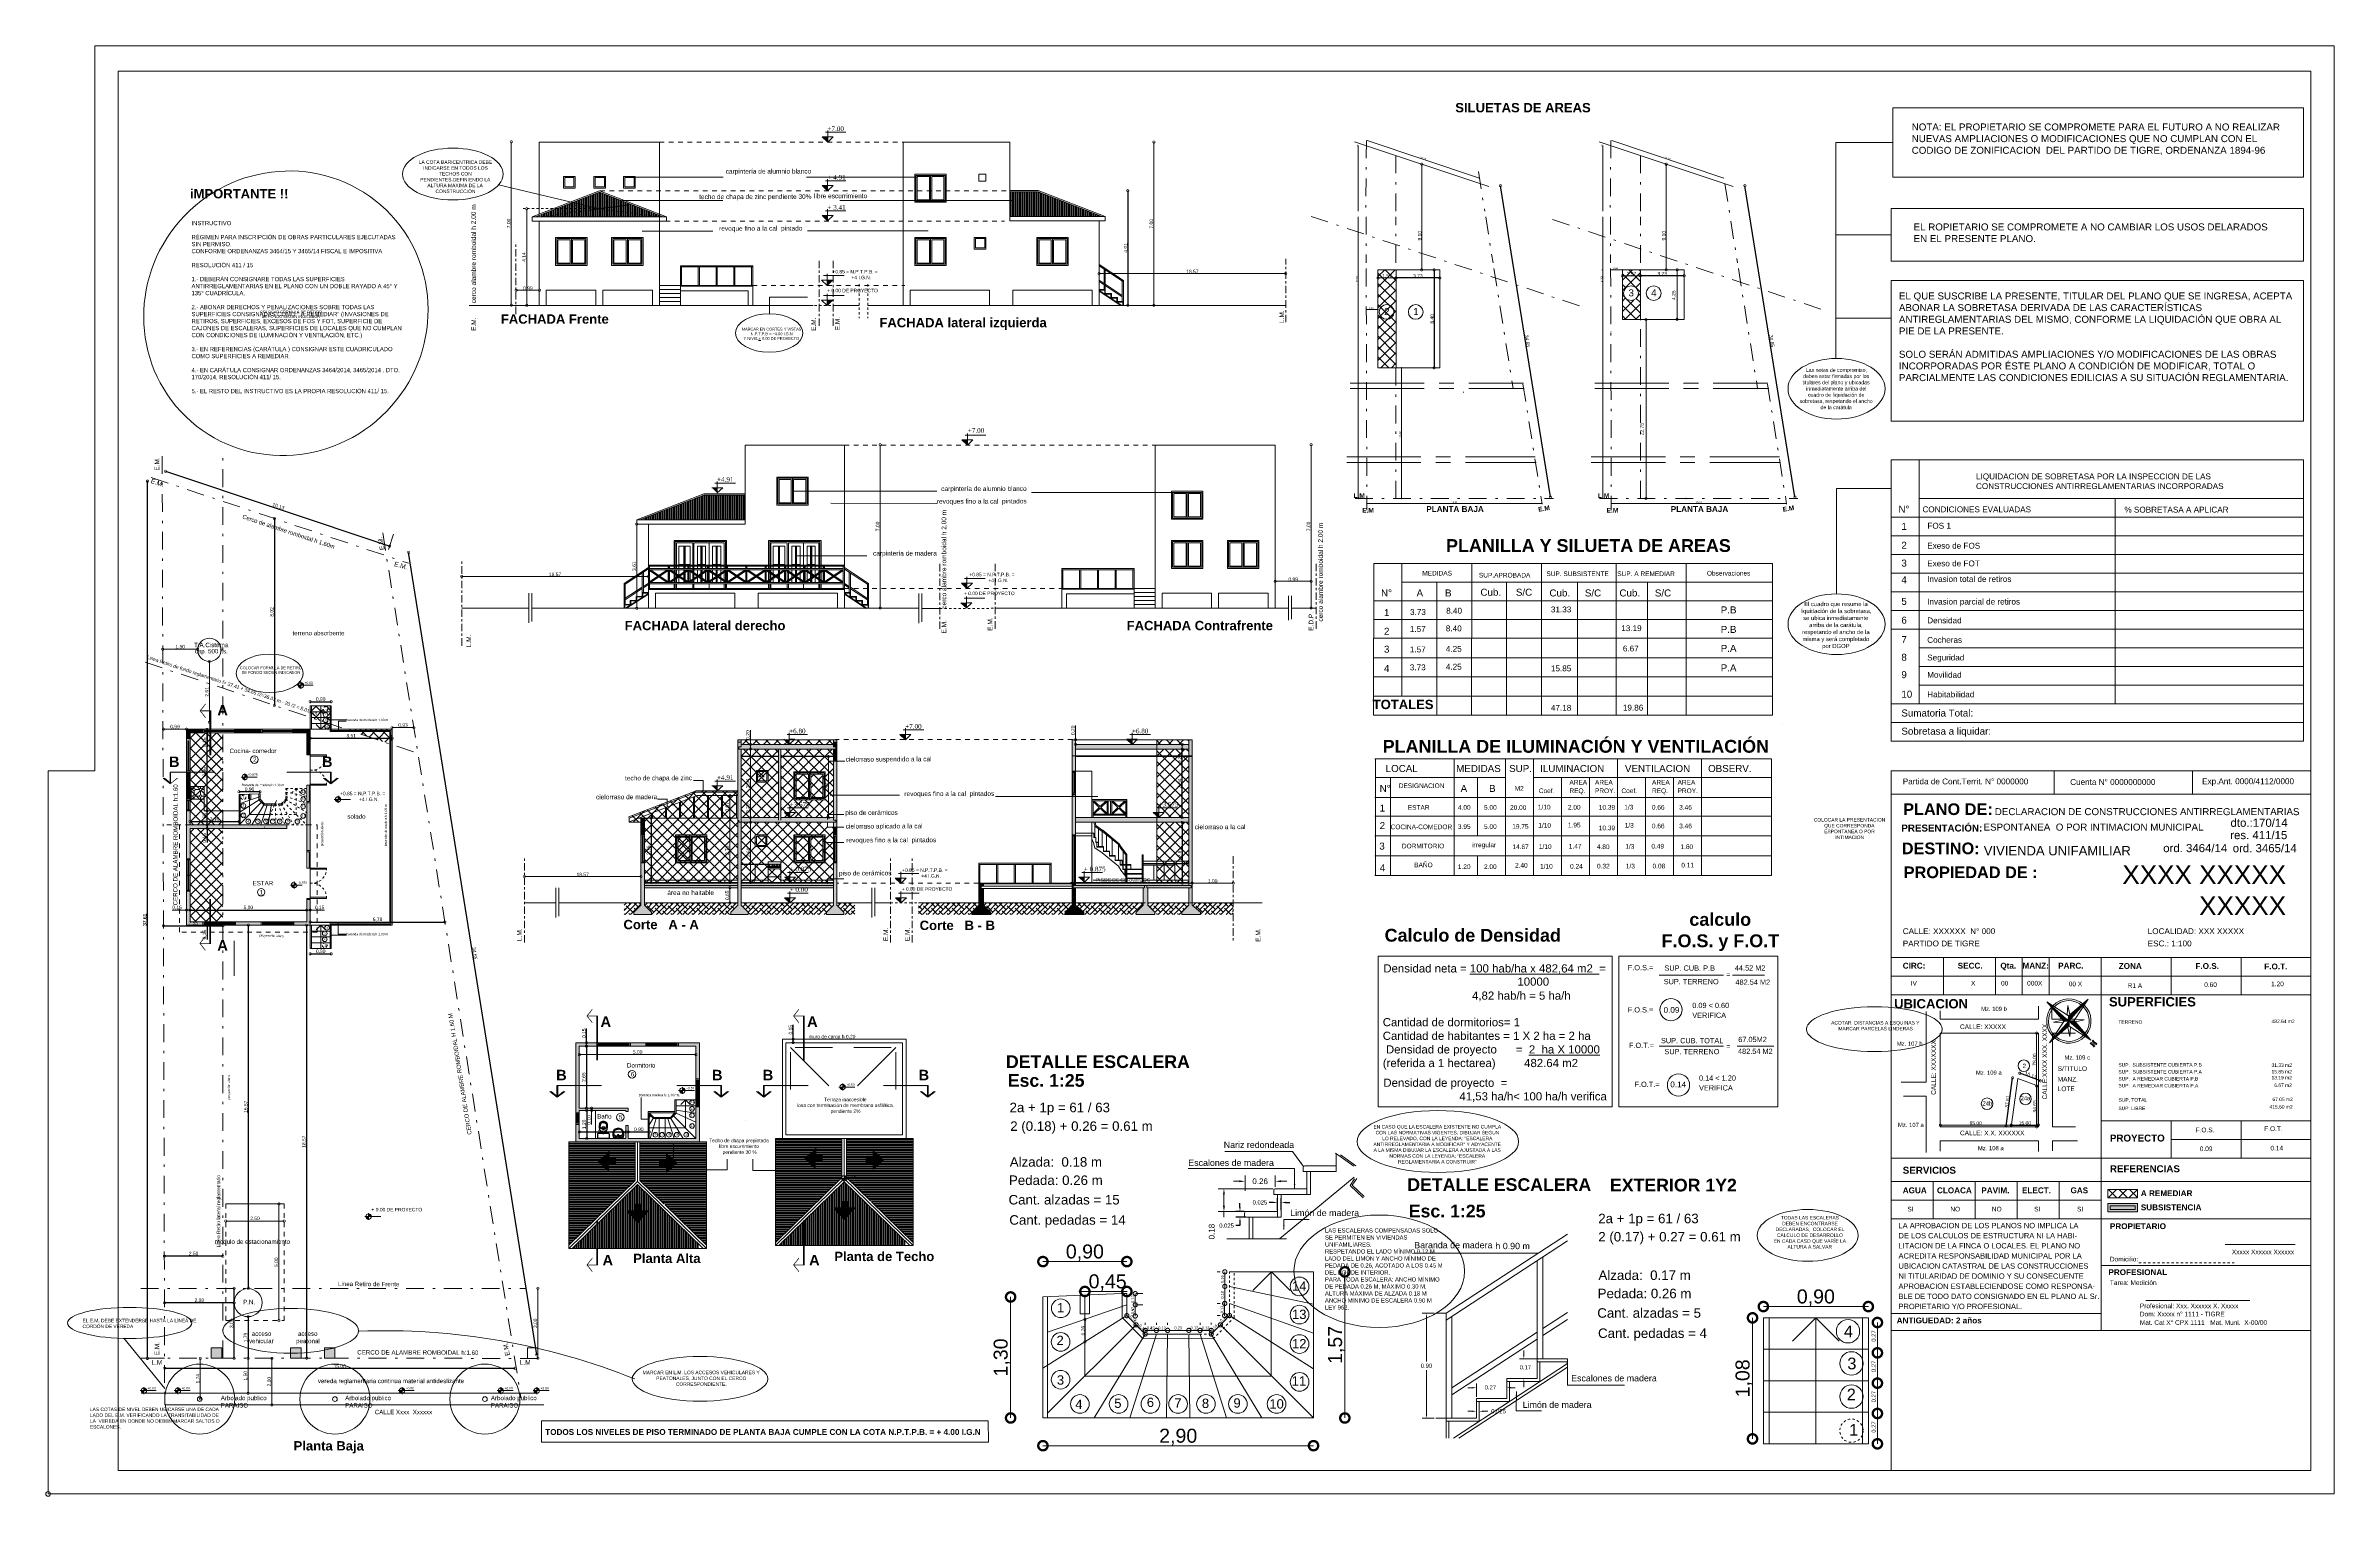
# Model space of a CAD drawing. Header units: millimetres. Extents: x 1162.4 to 1260.5, y 447.7 to 509.9.
import ezdxf
from ezdxf.enums import TextEntityAlignment as Align

# ---------------------------------------------------------------- set-up
doc = ezdxf.new("R2010")
doc.units = ezdxf.units.MM
for name, pattern in [('CENTER', [50.8, 31.75, -6.35, 6.35, -6.35]), ('CONTINUA', [0]), ('DOT', [4, 2, -2]), ('JIS_02_0.7', [1.35, 0.75, -0.6]), ('TRAZO_Y_PUNTOX2', [50.8, 25.4, -12.7, 0, -12.7])]:
    doc.linetypes.add(name, pattern=pattern)
for name, color, linetype, lineweight in [('0-MAMPOSTERIA- 9', 7, 'Continuous', 5), ('cotas', 9, 'Continuous', 15), ('DT', 2, 'Continuous', 25), ('observ.', 7, 'Continuous', 5), ('PB-Muro15', 4, 'Continuous', 25), ('Recuadro', 3, 'Continuous', 80)]:
    doc.layers.add(name, color=color, linetype=linetype, lineweight=lineweight)
for name, color, linetype in [('03', 7, 'Continuous'), ('cortes', 7, 'Continuous'), ('eje medianero', 3, 'Continuous'), ('fachadas', 5, 'Continuous'), ('mamposteria', 1, 'Continuous'), ('techo', 5, 'Continuous')]:
    doc.layers.add(name, color=color, linetype=linetype)
doc.styles.add('ARIAL', font='arial.ttf', dxfattribs={"height": 0.11})
doc.styles.add('COTA-50', font='arial.ttf', dxfattribs={"height": 0.12})
doc.styles.add('Estilo1', font='times.ttf')
doc.styles.get("Standard").update_dxf_attribs({"font": 'arial.ttf'})
doc.styles.add('style1', font='arial.ttf')
doc.styles.add('style2', font='')
doc.styles.get('style2').set_extended_font_data('Arial', bold=True)
doc.dimstyles.new('cota 1', dxfattribs={"dimtxt": 0.15, "dimasz": 0.2, "dimexe": 0.08, "dimexo": 0.3, "dimgap": 0.009, "dimtad": 1, "dimzin": 1, "dimtxsty": 'Standard', "dimblk": 'DOTSMALL', "dimcen": 0.15, "dimse1": 1, "dimse2": 1, "dimclrd": 256, "dimadec": 0, "dimazin": 0, "dimtfac": 1, "dimtmove": 0, "dimatfit": 3, "dimfxl": 1.25, "dimlwd": -1, "dimlwe": -1, "dimarcsym": 0})
doc.dimstyles.get("Standard").update_dxf_attribs({"dimtxt": 0.18, "dimasz": 0.18, "dimexe": 0.18, "dimexo": 0.0625, "dimgap": 0.09, "dimtad": 0, "dimtih": 1, "dimtoh": 1, "dimdec": 4, "dimzin": 0, "dimdsep": 46, "dimtxsty": 'Standard', "dimcen": 0.09, "dimadec": 0, "dimazin": 0, "dimtfac": 1, "dimtdec": 4, "dimtofl": 0, "dimtmove": 0, "dimatfit": 3, "dimfxl": 1, "dimtolj": 1, "dimtzin": 0, "dimarcsym": 0})
pattern_1 = [(45, (7.12416, 3.86117), (-0.112253202, 0.112253202), []), (135, (7.12416, 3.86117), (-0.336759605, 0.112253202), [0.396875, -0.238125])]
pattern_2 = [(45, (6.05711, 3.86117), (-0.112253202, 0.112253202), []), (135, (6.05711, 3.86117), (-0.336759605, 0.112253202), [0.396875, -0.238125])]

# ---------------------------------------------------------------- blocks, each defined once
blk = doc.blocks.new('_DOTSMALL')
at = {"color": 0, "linetype": 'ByBlock', "const_width": 0.5}
blk.add_lwpolyline([(-0.0625, 0, 1), (0.0625, 0, 1)], format="xyb", close=True, dxfattribs=at)
blk = doc.blocks.new('*D279')
at = {"layer": 'cortes'}
blk.add_line((1168.543, 472.836), (1173.543, 472.836), dxfattribs=at)
at = {"layer": 'Defpoints', "color": 0}
for p in [(1173.543, 472.836), (1168.543, 472.336), (1173.543, 472.336)]:
    blk.add_point(p, dxfattribs=at)
at = {"layer": 'cortes', "xscale": 0.2, "yscale": 0.2, "zscale": 0.2, "rotation": 180}
blk.add_blockref('_DOTSMALL', (1168.543, 472.836), dxfattribs=at)
at = {"layer": 'cortes', "xscale": 0.2, "yscale": 0.2, "zscale": 0.2}
blk.add_blockref('_DOTSMALL', (1173.543, 472.836), dxfattribs=at)
at = {"layer": 'cortes', "color": 0, "lineweight": 0, "insert": (1171.043, 472.935), "char_height": 0.15, "attachment_point": 5}
blk.add_mtext('5,00', dxfattribs=at)
blk = doc.blocks.new('*D280')
at = {"layer": 'cortes'}
blk.add_line((1173.543, 453.621), (1173.543, 472.186), dxfattribs=at)
at = {"layer": 'Defpoints', "color": 0}
for p in [(1172.815, 472.186), (1173.543, 472.186), (1172.815, 453.621)]:
    blk.add_point(p, dxfattribs=at)
at = {"layer": 'cortes', "xscale": 0.2, "yscale": 0.2, "zscale": 0.2}
for p, rotation in [((1173.543, 472.186), 90), ((1173.543, 453.621), 270)]:
    blk.add_blockref('_DOTSMALL', p, dxfattribs=dict(at, rotation=rotation))
at = {"layer": 'cortes', "color": 0, "lineweight": 0, "insert": (1173.444, 462.904), "char_height": 0.15, "attachment_point": 5, "rotation": 90}
blk.add_mtext('18,57', dxfattribs=at)
blk = doc.blocks.new('*D281')
at = {"layer": 'cortes'}
blk.add_line((1169.271, 476.486), (1169.271, 477.086), dxfattribs=at)
at = {"layer": 'Defpoints', "color": 0}
for p in [(1169.271, 477.086), (1170.643, 477.086), (1170.643, 476.486)]:
    blk.add_point(p, dxfattribs=at)
at = {"layer": 'cortes', "xscale": 0.2, "yscale": 0.2, "zscale": 0.2}
for p, rotation in [((1169.271, 477.086), 90), ((1169.271, 476.486), 270)]:
    blk.add_blockref('_DOTSMALL', p, dxfattribs=dict(at, rotation=rotation))
at = {"layer": 'cortes', "color": 0, "lineweight": 0, "insert": (1169.172, 476.786), "char_height": 0.15, "attachment_point": 5, "rotation": 90}
blk.add_mtext('0,60', dxfattribs=at)
blk = doc.blocks.new('*D282')
at = {"layer": 'cortes'}
blk.add_line((1169.271, 477.086), (1169.271, 480.436), dxfattribs=at)
at = {"layer": 'Defpoints', "color": 0}
for p in [(1169.143, 480.436), (1169.271, 480.436), (1169.271, 477.086)]:
    blk.add_point(p, dxfattribs=at)
at = {"layer": 'cortes', "xscale": 0.2, "yscale": 0.2, "zscale": 0.2}
for p, rotation in [((1169.271, 480.436), 90), ((1169.271, 477.086), 270)]:
    blk.add_blockref('_DOTSMALL', p, dxfattribs=dict(at, rotation=rotation))
at = {"layer": 'cortes', "color": 0, "lineweight": 0, "insert": (1169.172, 478.761), "char_height": 0.15, "attachment_point": 5, "rotation": 90}
blk.add_mtext('3,35', dxfattribs=at)
blk = doc.blocks.new('*D283')
at = {"layer": 'cortes'}
for p, q in [((1169.271, 476.486), (1169.271, 476.336)), ((1169.271, 476.336), (1169.271, 475.727))]:
    blk.add_line(p, q, dxfattribs=at)
at = {"layer": 'Defpoints', "color": 0}
for p in [(1169.271, 476.336), (1170.643, 476.486), (1170.643, 476.336)]:
    blk.add_point(p, dxfattribs=at)
at = {"layer": 'cortes', "xscale": 0.2, "yscale": 0.2, "zscale": 0.2}
for p, rotation in [((1169.271, 476.486), 90), ((1169.271, 476.336), 270)]:
    blk.add_blockref('_DOTSMALL', p, dxfattribs=dict(at, rotation=rotation))
at = {"layer": 'cortes', "color": 0, "lineweight": 0, "insert": (1169.172, 475.932), "char_height": 0.15, "attachment_point": 5, "rotation": 90}
blk.add_mtext('0,15', dxfattribs=at)
blk = doc.blocks.new('*D284')
at = {"layer": 'cortes'}
for p, q in [((1169.271, 472.336), (1169.271, 472.186)), ((1169.271, 472.186), (1169.271, 471.577))]:
    blk.add_line(p, q, dxfattribs=at)
at = {"layer": 'Defpoints', "color": 0, "linetype": 'DOT'}
for p in [(1169.143, 472.336), (1169.143, 472.186), (1169.271, 472.186)]:
    blk.add_point(p, dxfattribs=at)
at = {"layer": 'cortes', "linetype": 'DOT', "xscale": 0.2, "yscale": 0.2, "zscale": 0.2}
for p, rotation in [((1169.271, 472.336), 90), ((1169.271, 472.186), 270)]:
    blk.add_blockref('_DOTSMALL', p, dxfattribs=dict(at, rotation=rotation))
at = {"layer": 'cortes', "color": 0, "linetype": 'DOT', "lineweight": 0, "insert": (1169.172, 471.782), "char_height": 0.15, "attachment_point": 5, "rotation": 90}
blk.add_mtext('0,15', dxfattribs=at)
blk = doc.blocks.new('*D285')
at = {"layer": 'cortes'}
for p, q in [((1169.271, 480.586), (1169.271, 480.436)), ((1169.271, 480.436), (1169.271, 479.827))]:
    blk.add_line(p, q, dxfattribs=at)
at = {"layer": 'Defpoints', "color": 0}
for p in [(1169.093, 480.586), (1169.093, 480.436), (1169.271, 480.436)]:
    blk.add_point(p, dxfattribs=at)
at = {"layer": 'cortes', "xscale": 0.2, "yscale": 0.2, "zscale": 0.2}
for p, rotation in [((1169.271, 480.586), 90), ((1169.271, 480.436), 270)]:
    blk.add_blockref('_DOTSMALL', p, dxfattribs=dict(at, rotation=rotation))
at = {"layer": 'cortes', "color": 0, "lineweight": 0, "insert": (1169.172, 480.032), "char_height": 0.15, "attachment_point": 5, "rotation": 90}
blk.add_mtext('0,15', dxfattribs=at)
blk = doc.blocks.new('SAPLS506')
blk.add_line((-0.006, -0.198), (0.007, -0.198))
blk.add_lwpolyline([(-0.257, -0.03), (-0.257, -0.168, 0.414214), (-0.227, -0.198), (-0.006, -0.198), (-0.018, -0.2, 0.160975), (-0.064, -0.222, 0.055228), (-0.125, -0.292, 0.087544), (-0.165, -0.386, 0.077711), (-0.172, -0.588, 0.145572), (-0.137, -0.666, 0.193023), (0.001, -0.716, 61.25604), (0.001, -0.716, 0.193023), (0.138, -0.666, 0.145572), (0.173, -0.588, 0.077711), (0.166, -0.386, 0.087544), (0.126, -0.292, 0.055228), (0.066, -0.222, 0.161493), (0.02, -0.2), (0.007, -0.198), (0.227, -0.198, 0.414214), (0.257, -0.168), (0.257, -0.03, 0.414214), (0.227, 0), (-0.227, 0, 0.414214)], format="xyb", close=True)
at = {"color": 30}
for points in [[(-0.014, -0.388), (-0.032, -0.389, 0.028747), (-0.06, -0.397, 0.052421), (-0.075, -0.403, 0.050041), (-0.091, -0.415, 0.040538), (-0.108, -0.434, 0.036304), (-0.124, -0.456, 0.08346), (-0.128, -0.467, 0.024812), (-0.129, -0.478, 0.009631), (-0.131, -0.504, 0.014344), (-0.132, -0.513, 0.009208), (-0.131, -0.527)], [(-0.014, -0.667), (-0.032, -0.666, -0.028747), (-0.06, -0.658, -0.052421), (-0.075, -0.652, -0.050041), (-0.091, -0.64, -0.040538), (-0.108, -0.621, -0.036304), (-0.124, -0.599, -0.08346), (-0.128, -0.588, -0.024812), (-0.129, -0.577, -0.009631), (-0.131, -0.551, -0.014344), (-0.132, -0.542, -0.009208), (-0.131, -0.528)], [(0.016, -0.388), (0.033, -0.389, -0.028747), (0.062, -0.397, -0.052421), (0.076, -0.403, -0.050041), (0.093, -0.415, -0.040538), (0.11, -0.434, -0.036304), (0.125, -0.456, -0.08346), (0.129, -0.467, -0.024812), (0.131, -0.478, -0.009631), (0.133, -0.504, -0.014344), (0.133, -0.513, -0.009208), (0.133, -0.527)], [(0.016, -0.667), (0.033, -0.666, 0.028747), (0.062, -0.658, 0.052421), (0.076, -0.652, 0.050041), (0.093, -0.64, 0.040538), (0.11, -0.621, 0.036304), (0.125, -0.599, 0.08346), (0.129, -0.588, 0.024812), (0.131, -0.577, 0.009631), (0.133, -0.551, 0.014344), (0.133, -0.542, 0.009208), (0.133, -0.528)]]:
    blk.add_lwpolyline(points, format="xyb", dxfattribs=at)
for points in [[(-0.014, -0.388), (0.001, -0.388)], [(-0.014, -0.667), (0.001, -0.667)], [(0.016, -0.388), (0.001, -0.388)], [(0.016, -0.667), (0.001, -0.667)]]:
    blk.add_lwpolyline(points, dxfattribs=at)
for centre, radius in [((-0.063, -0.283), 0.0141), ((0.001, -0.446), 0.0535), ((0.064, -0.283), 0.0141)]:
    blk.add_circle(centre, radius, dxfattribs=at)
blk = doc.blocks.new('SAPLS508')
at = {"color": 30}
for p, q in [((-0.11, -0.025), (0, -0.025)), ((-0.106, -0.105), (0, -0.105)), ((0.11, -0.025), (0, -0.025)), ((0.106, -0.105), (0, -0.105))]:
    blk.add_line(p, q, dxfattribs=at)
blk.add_lwpolyline([(0.177, 0), (-0.177, 0, 0.27095), (-0.195, -0.01, 0.041198), (-0.218, -0.061, 0.087147), (-0.241, -0.188, 0.014423), (-0.24, -0.21, 0.110985), (-0.222, -0.289, 0.102819), (-0.17, -0.358, 0.093047), (-0.093, -0.404, 0.087147), (0, -0.42, 0.087147), (0.093, -0.404, 0.093047), (0.17, -0.358, 0.102819), (0.222, -0.289, 0.110985), (0.24, -0.21, -0.014423), (0.241, -0.188, 0.087147), (0.218, -0.061, 0.041198), (0.195, -0.01, 0.27095), (0.177, 0)], format="xyb", close=True)
for points in [[(-0.204, -0.123, 0.048163), (-0.211, -0.188, 0.015067), (-0.21, -0.209, 0.042482)], [(-0.21, -0.209, 0.11237), (-0.195, -0.276, 0.102819), (-0.15, -0.336, 0.093047), (-0.083, -0.375, 0.087147), (0, -0.39, 0.087147)], [(-0.206, -0.246, 0.000644), (-0.206, -0.247, 0.042482)], [(-0.134, -0.117, 0.092164), (-0.181, -0.184, 0.064814), (-0.196, -0.235, 0.10564)], [(0.21, -0.209, -0.11237), (0.195, -0.276, -0.102819), (0.15, -0.336, -0.093047), (0.083, -0.375, -0.087147), (0, -0.39, -0.087147)], [(0.134, -0.117, -0.092164), (0.181, -0.184, -0.064814), (0.196, -0.235, -0.10564)], [(0.17, -0.062, 0.002392), (0.168, -0.06, 0.087147)], [(0.204, -0.123, -0.048163), (0.211, -0.188, -0.015067), (0.21, -0.209, -0.042482)], [(0.206, -0.246, -0.000644), (0.206, -0.247, -0.042482)]]:
    blk.add_lwpolyline(points, format="xyb", dxfattribs=at)
for centre, radius in [((-0.074, -0.067), 0.0125), ((0, -0.145), 0.02), ((0, -0.05), 0.0125), ((0.071, -0.07), 0.0125)]:
    blk.add_circle(centre, radius, dxfattribs=at)
for centre, radius, start, end in [((-0.06, -0.165), 0.151, 113.65969, 163.64961), ((-0.107, -0.249), 0.09, 170.71224, 213.50158), ((-0.157, -0.087), 0.0542, 340.1112, 68.72269), ((-0.106, -0.145), 0.04, 90, 134.81574), ((-0.11, -0.05), 0.025, 89.71161, 113.65967), ((-0.11, -0.115), 0.09, 89.99996, 90.49075), ((0.157, -0.087), 0.0542, 111.27731, 199.8888), ((0.106, -0.145), 0.04, 45.18426, 90), ((0.11, -0.115), 0.09, 89.50925, 90.00004), ((0.11, -0.05), 0.025, 66.34033, 90.28839), ((0.06, -0.165), 0.151, 16.35039, 66.34031), ((0.107, -0.249), 0.09, 326.49842, 9.28776)]:
    blk.add_arc(centre, radius, start, end, dxfattribs=at)
blk = doc.blocks.new('*D286')
at = {"layer": 'cortes'}
blk.add_line((1185.229, 463.322), (1187.229, 463.322), dxfattribs=at)
at = {"layer": 'Defpoints', "color": 0}
for p in [(1185.229, 463.047), (1187.229, 463.322), (1187.229, 463.047)]:
    blk.add_point(p, dxfattribs=at)
at = {"layer": 'cortes', "xscale": 0.2, "yscale": 0.2, "zscale": 0.2, "rotation": 180}
blk.add_blockref('_DOTSMALL', (1185.229, 463.322), dxfattribs=at)
at = {"layer": 'cortes', "xscale": 0.2, "yscale": 0.2, "zscale": 0.2}
blk.add_blockref('_DOTSMALL', (1187.229, 463.322), dxfattribs=at)
at = {"layer": 'cortes', "color": 0, "lineweight": 0, "insert": (1186.229, 463.421), "char_height": 0.15, "attachment_point": 5}
blk.add_mtext('2,00', dxfattribs=at)
blk = doc.blocks.new('*D287')
at = {"layer": 'cortes'}
blk.add_line((1185.532, 466.997), (1185.532, 464.347), dxfattribs=at)
at = {"layer": 'Defpoints', "color": 0}
for p in [(1185.229, 466.997), (1185.229, 464.347), (1185.532, 464.347)]:
    blk.add_point(p, dxfattribs=at)
at = {"layer": 'cortes', "xscale": 0.2, "yscale": 0.2, "zscale": 0.2}
for p, rotation in [((1185.532, 466.997), 90), ((1185.532, 464.347), 270)]:
    blk.add_blockref('_DOTSMALL', p, dxfattribs=dict(at, rotation=rotation))
at = {"layer": 'cortes', "color": 0, "lineweight": 0, "insert": (1185.433, 465.672), "char_height": 0.15, "attachment_point": 5, "rotation": 90}
blk.add_mtext('2,65', dxfattribs=at)
blk = doc.blocks.new('*D288')
at = {"layer": 'cortes'}
for p, q in [((1185.54, 467.15), (1185.54, 467.758)), ((1185.54, 467), (1185.54, 467.15))]:
    blk.add_line(p, q, dxfattribs=at)
at = {"layer": 'Defpoints', "color": 0}
for p in [(1185.226, 467.15), (1185.226, 467), (1185.54, 467.15)]:
    blk.add_point(p, dxfattribs=at)
at = {"layer": 'cortes', "xscale": 0.2, "yscale": 0.2, "zscale": 0.2}
for p, rotation in [((1185.54, 467.15), 90), ((1185.54, 467), 270)]:
    blk.add_blockref('_DOTSMALL', p, dxfattribs=dict(at, rotation=rotation))
at = {"layer": 'cortes', "color": 0, "lineweight": 0, "insert": (1185.441, 467.554), "char_height": 0.15, "attachment_point": 5, "rotation": 90}
blk.add_mtext('0,15', dxfattribs=at)
blk = doc.blocks.new('*D289')
at = {"layer": 'cortes'}
blk.add_line((1211.074, 476.597), (1211.074, 473.992), dxfattribs=at)
at = {"layer": 'Defpoints', "color": 0}
for p in [(1211.35, 476.597), (1211.074, 473.992), (1211.35, 473.992)]:
    blk.add_point(p, dxfattribs=at)
at = {"layer": 'cortes', "xscale": 0.2, "yscale": 0.2, "zscale": 0.2}
for p, rotation in [((1211.074, 476.597), 90), ((1211.074, 473.992), 270)]:
    blk.add_blockref('_DOTSMALL', p, dxfattribs=dict(at, rotation=rotation))
at = {"layer": 'cortes', "color": 0, "lineweight": 0, "insert": (1210.975, 475.295), "char_height": 0.15, "attachment_point": 5, "rotation": 90}
blk.add_mtext('2,61', dxfattribs=at)
blk = doc.blocks.new('*D290')
at = {"layer": 'cortes'}
blk.add_line((1211.074, 476.797), (1211.074, 479.737), dxfattribs=at)
at = {"layer": 'Defpoints', "color": 0}
for p in [(1211.074, 479.737), (1211.35, 479.737), (1211.35, 476.797)]:
    blk.add_point(p, dxfattribs=at)
at = {"layer": 'cortes', "xscale": 0.2, "yscale": 0.2, "zscale": 0.2}
for p, rotation in [((1211.074, 479.737), 90), ((1211.074, 476.797), 270)]:
    blk.add_blockref('_DOTSMALL', p, dxfattribs=dict(at, rotation=rotation))
at = {"layer": 'cortes', "color": 0, "lineweight": 0, "insert": (1210.975, 478.267), "char_height": 0.15, "attachment_point": 5, "rotation": 90}
blk.add_mtext('2,94', dxfattribs=at)
blk = doc.blocks.new('*D291')
at = {"layer": 'cortes'}
blk.add_line((1170.433, 453.616), (1170.433, 456.616), dxfattribs=at)
at = {"layer": 'Defpoints', "color": 0}
for p in [(1166.434, 456.616), (1170.433, 456.616), (1166.434, 453.616)]:
    blk.add_point(p, dxfattribs=at)
at = {"layer": 'cortes', "xscale": 0.2, "yscale": 0.2, "zscale": 0.2}
for p, rotation in [((1170.433, 456.616), 90), ((1170.433, 453.616), 270)]:
    blk.add_blockref('_DOTSMALL', p, dxfattribs=dict(at, rotation=rotation))
at = {"layer": 'cortes', "color": 0, "lineweight": 0, "insert": (1170.333, 455.116), "char_height": 0.15, "attachment_point": 5, "rotation": 90}
blk.add_mtext('3,00', dxfattribs=at)
blk = doc.blocks.new('*D292')
at = {"layer": 'cortes'}
blk.add_line((1166.717, 453.618), (1166.717, 491.228), dxfattribs=at)
at = {"layer": 'Defpoints', "color": 0}
for p in [(1166.717, 491.228), (1167.353, 491.228), (1167.455, 453.618)]:
    blk.add_point(p, dxfattribs=at)
at = {"layer": 'cortes', "xscale": 0.2, "yscale": 0.2, "zscale": 0.2}
for p, rotation in [((1166.717, 491.228), 90), ((1166.717, 453.618), 270)]:
    blk.add_blockref('_DOTSMALL', p, dxfattribs=dict(at, rotation=rotation))
at = {"layer": 'cortes', "color": 0, "lineweight": 0, "insert": (1166.618, 472.423), "char_height": 0.15, "attachment_point": 5, "rotation": 90}
blk.add_mtext('37,61', dxfattribs=at)
blk = doc.blocks.new('*D293')
at = {"layer": 'cortes'}
blk.add_line((1167.455, 453.191), (1182.467, 453.191), dxfattribs=at)
at = {"layer": 'Defpoints', "color": 0}
for p in [(1167.455, 453.618), (1182.467, 453.191), (1182.467, 453.191)]:
    blk.add_point(p, dxfattribs=at)
at = {"layer": 'cortes', "xscale": 0.2, "yscale": 0.2, "zscale": 0.2, "rotation": 180}
blk.add_blockref('_DOTSMALL', (1167.455, 453.191), dxfattribs=at)
at = {"layer": 'cortes', "xscale": 0.2, "yscale": 0.2, "zscale": 0.2}
blk.add_blockref('_DOTSMALL', (1182.467, 453.191), dxfattribs=at)
at = {"layer": 'cortes', "color": 0, "lineweight": 0, "insert": (1174.961, 453.277), "char_height": 0.15, "attachment_point": 5}
blk.add_mtext('15.00', dxfattribs=at)
blk = doc.blocks.new('*D294')
at = {"layer": 'cortes'}
blk.add_line((1167.493, 491.649), (1177.102, 488.441), dxfattribs=at)
at = {"layer": 'Defpoints', "color": 0}
for p in [(1167.353, 491.228), (1176.961, 488.02), (1177.102, 488.441)]:
    blk.add_point(p, dxfattribs=at)
at = {"layer": 'cortes', "xscale": 0.2, "yscale": 0.2, "zscale": 0.2}
for p, rotation in [((1167.493, 491.649), 161.5376451553994), ((1177.102, 488.441), 341.5376451553994)]:
    blk.add_blockref('_DOTSMALL', p, dxfattribs=dict(at, rotation=rotation))
at = {"layer": 'cortes', "color": 0, "lineweight": 0, "insert": (1172.329, 490.139), "char_height": 0.15, "attachment_point": 5, "rotation": 341.53765}
blk.add_mtext('10,13', dxfattribs=at)
blk = doc.blocks.new('*D295')
at = {"layer": 'cortes'}
blk.add_line((1183.408, 453.768), (1177.914, 488.172), dxfattribs=at)
at = {"layer": 'Defpoints', "color": 0}
for p in [(1176.961, 488.02), (1177.914, 488.172), (1182.455, 453.616)]:
    blk.add_point(p, dxfattribs=at)
at = {"layer": 'cortes', "xscale": 0.2, "yscale": 0.2, "zscale": 0.2}
for p, rotation in [((1177.914, 488.172), 99.07223898572794), ((1183.408, 453.768), 279.0722389857279)]:
    blk.add_blockref('_DOTSMALL', p, dxfattribs=dict(at, rotation=rotation))
at = {"layer": 'cortes', "color": 0, "lineweight": 0, "insert": (1180.745, 470.984), "char_height": 0.15, "attachment_point": 5, "rotation": 279.07224}
blk.add_mtext('34.65', dxfattribs=at)
blk = doc.blocks.new('*D296')
at = {"layer": 'cortes'}
blk.add_line((1208.741, 503.683), (1208.741, 498.761), dxfattribs=at)
at = {"layer": 'Defpoints', "color": 0}
for p in [(1204.893, 503.683), (1207.511, 498.761), (1208.741, 498.761)]:
    blk.add_point(p, dxfattribs=at)
at = {"layer": 'cortes', "xscale": 0.2, "yscale": 0.2, "zscale": 0.2}
for p, rotation in [((1208.741, 503.683), 90), ((1208.741, 498.761), 270)]:
    blk.add_blockref('_DOTSMALL', p, dxfattribs=dict(at, rotation=rotation))
at = {"layer": 'cortes', "color": 0, "lineweight": 0, "insert": (1208.656, 501.222), "char_height": 0.15, "attachment_point": 5, "rotation": 90}
blk.add_mtext('4.91', dxfattribs=at)
blk = doc.blocks.new('*D297')
at = {"layer": 'cortes'}
blk.add_line((1168.543, 476.628), (1170.643, 476.628), dxfattribs=at)
at = {"layer": 'Defpoints', "color": 0}
for p in [(1168.543, 476.486), (1170.643, 476.628), (1170.643, 476.486)]:
    blk.add_point(p, dxfattribs=at)
at = {"layer": 'cortes', "xscale": 0.2, "yscale": 0.2, "zscale": 0.2, "rotation": 180}
blk.add_blockref('_DOTSMALL', (1168.543, 476.628), dxfattribs=at)
at = {"layer": 'cortes', "xscale": 0.2, "yscale": 0.2, "zscale": 0.2}
blk.add_blockref('_DOTSMALL', (1170.643, 476.628), dxfattribs=at)
at = {"layer": 'cortes', "color": 0, "lineweight": 0, "insert": (1169.593, 476.727), "char_height": 0.15, "attachment_point": 5}
blk.add_mtext('2,10', dxfattribs=at)
blk = doc.blocks.new('*D298')
at = {"layer": 'cortes'}
blk.add_line((1173.693, 481.766), (1174.593, 481.766), dxfattribs=at)
at = {"layer": 'Defpoints', "color": 0}
for p in [(1174.593, 481.766), (1173.693, 481.586), (1174.593, 481.586)]:
    blk.add_point(p, dxfattribs=at)
at = {"layer": 'cortes', "xscale": 0.2, "yscale": 0.2, "zscale": 0.2, "rotation": 180}
blk.add_blockref('_DOTSMALL', (1173.693, 481.766), dxfattribs=at)
at = {"layer": 'cortes', "xscale": 0.2, "yscale": 0.2, "zscale": 0.2}
blk.add_blockref('_DOTSMALL', (1174.593, 481.766), dxfattribs=at)
at = {"layer": 'cortes', "color": 0, "lineweight": 0, "insert": (1174.143, 481.865), "char_height": 0.15, "attachment_point": 5}
blk.add_mtext('0,90', dxfattribs=at)
blk = doc.blocks.new('*D299')
at = {"layer": 'cortes'}
blk.add_line((1173.693, 470.957), (1174.593, 470.957), dxfattribs=at)
at = {"layer": 'Defpoints', "color": 0}
for p in [(1173.693, 471.186), (1174.593, 471.186), (1174.593, 470.957)]:
    blk.add_point(p, dxfattribs=at)
at = {"layer": 'cortes', "xscale": 0.2, "yscale": 0.2, "zscale": 0.2, "rotation": 180}
blk.add_blockref('_DOTSMALL', (1173.693, 470.957), dxfattribs=at)
at = {"layer": 'cortes', "xscale": 0.2, "yscale": 0.2, "zscale": 0.2}
blk.add_blockref('_DOTSMALL', (1174.593, 470.957), dxfattribs=at)
at = {"layer": 'cortes', "color": 0, "lineweight": 0, "insert": (1174.143, 471.056), "char_height": 0.15, "attachment_point": 5}
blk.add_mtext('0,90', dxfattribs=at)
blk = doc.blocks.new('*D300')
at = {"layer": 'cortes'}
blk.add_line((1173.693, 472.323), (1179.469, 472.323), dxfattribs=at)
at = {"layer": 'Defpoints', "color": 0}
for p in [(1173.693, 472.321), (1179.469, 472.323), (1179.469, 472.321)]:
    blk.add_point(p, dxfattribs=at)
at = {"layer": 'cortes', "xscale": 0.2, "yscale": 0.2, "zscale": 0.2, "rotation": 180}
blk.add_blockref('_DOTSMALL', (1173.693, 472.323), dxfattribs=at)
at = {"layer": 'cortes', "xscale": 0.2, "yscale": 0.2, "zscale": 0.2}
blk.add_blockref('_DOTSMALL', (1179.469, 472.323), dxfattribs=at)
at = {"layer": 'cortes', "color": 0, "lineweight": 0, "insert": (1176.581, 472.422), "char_height": 0.15, "attachment_point": 5}
blk.add_mtext('5,78', dxfattribs=at)
blk = doc.blocks.new('*D301')
at = {"layer": 'cortes'}
blk.add_line((1187.329, 463.322), (1188.229, 463.322), dxfattribs=at)
at = {"layer": 'Defpoints', "color": 0}
for p in [(1187.329, 463.322), (1188.229, 463.558), (1188.229, 463.322)]:
    blk.add_point(p, dxfattribs=at)
at = {"layer": 'cortes', "xscale": 0.2, "yscale": 0.2, "zscale": 0.2, "rotation": 180}
blk.add_blockref('_DOTSMALL', (1187.329, 463.322), dxfattribs=at)
at = {"layer": 'cortes', "xscale": 0.2, "yscale": 0.2, "zscale": 0.2}
blk.add_blockref('_DOTSMALL', (1188.229, 463.322), dxfattribs=at)
at = {"layer": 'cortes', "color": 0, "lineweight": 0, "insert": (1187.779, 463.421), "char_height": 0.15, "attachment_point": 5}
blk.add_mtext('0,90', dxfattribs=at)
blk = doc.blocks.new('*D302')
at = {"layer": 'cortes'}
blk.add_line((1169.945, 457.998), (1167.447, 457.998), dxfattribs=at)
at = {"layer": 'Defpoints', "color": 0}
for p in [(1167.447, 457.998), (1167.447, 457.998), (1169.945, 458.012)]:
    blk.add_point(p, dxfattribs=at)
at = {"layer": 'cortes', "xscale": 0.2, "yscale": 0.2, "zscale": 0.2, "rotation": 180}
blk.add_blockref('_DOTSMALL', (1167.447, 457.998), dxfattribs=at)
at = {"layer": 'cortes', "xscale": 0.2, "yscale": 0.2, "zscale": 0.2}
blk.add_blockref('_DOTSMALL', (1169.945, 457.998), dxfattribs=at)
at = {"layer": 'cortes', "color": 0, "lineweight": 0, "insert": (1168.696, 458.097), "char_height": 0.15, "attachment_point": 5}
blk.add_mtext('2,50', dxfattribs=at)
blk = doc.blocks.new('*D303')
at = {"layer": 'cortes'}
blk.add_line((1188.307, 476.78), (1188.307, 474.017), dxfattribs=at)
at = {"layer": 'Defpoints', "color": 0}
for p in [(1188.024, 476.78), (1188.024, 474.017), (1188.307, 474.017)]:
    blk.add_point(p, dxfattribs=at)
at = {"layer": 'cortes', "xscale": 0.2, "yscale": 0.2, "zscale": 0.2}
for p, rotation in [((1188.307, 476.78), 90), ((1188.307, 474.017), 270)]:
    blk.add_blockref('_DOTSMALL', p, dxfattribs=dict(at, rotation=rotation))
at = {"layer": 'cortes', "color": 0, "lineweight": 0, "insert": (1188.207, 475.398), "char_height": 0.15, "attachment_point": 5, "rotation": 90}
blk.add_mtext('2,76', dxfattribs=at)
blk = doc.blocks.new('*D304')
at = {"layer": 'cortes'}
blk.add_line((1171.543, 477.908), (1170.643, 477.908), dxfattribs=at)
at = {"layer": 'Defpoints', "color": 0}
for p in [(1170.643, 477.908), (1170.643, 477.819), (1171.543, 477.819)]:
    blk.add_point(p, dxfattribs=at)
at = {"layer": 'cortes', "xscale": 0.2, "yscale": 0.2, "zscale": 0.2, "rotation": 180}
blk.add_blockref('_DOTSMALL', (1170.643, 477.908), dxfattribs=at)
at = {"layer": 'cortes', "xscale": 0.2, "yscale": 0.2, "zscale": 0.2}
blk.add_blockref('_DOTSMALL', (1171.543, 477.908), dxfattribs=at)
at = {"layer": 'cortes', "color": 0, "lineweight": 0, "insert": (1171.093, 478.007), "char_height": 0.15, "attachment_point": 5}
blk.add_mtext('0,90', dxfattribs=at)
blk = doc.blocks.new('*D305')
at = {"layer": 'cortes'}
blk.add_line((1172.157, 489.624), (1172.157, 481.609), dxfattribs=at)
at = {"layer": 'Defpoints', "color": 0}
for p in [(1172.157, 489.624), (1172.157, 481.609), (1172.157, 481.609)]:
    blk.add_point(p, dxfattribs=at)
at = {"layer": 'cortes', "xscale": 0.1999999999999999, "yscale": 0.1999999999999999, "zscale": 0.1999999999999999}
for p, rotation in [((1172.157, 489.624), 90), ((1172.157, 481.609), 270)]:
    blk.add_blockref('_DOTSMALL', p, dxfattribs=dict(at, rotation=rotation))
at = {"layer": 'cortes', "color": 0, "lineweight": 0, "insert": (1172.06, 485.617), "char_height": 0.15, "attachment_point": 5, "rotation": 90}
blk.add_mtext('8,02', dxfattribs=at)
blk = doc.blocks.new('*D306')
at = {"layer": 'cortes'}
blk.add_line((1185.547, 464.247), (1185.547, 463.047), dxfattribs=at)
at = {"layer": 'Defpoints', "color": 0}
for p in [(1185.229, 464.247), (1185.229, 463.047), (1185.547, 463.047)]:
    blk.add_point(p, dxfattribs=at)
at = {"layer": 'cortes', "xscale": 0.1999999999999999, "yscale": 0.1999999999999999, "zscale": 0.1999999999999999}
for p, rotation in [((1185.547, 464.247), 90), ((1185.547, 463.047), 270)]:
    blk.add_blockref('_DOTSMALL', p, dxfattribs=dict(at, rotation=rotation))
at = {"layer": 'cortes', "color": 0, "lineweight": 0, "insert": (1185.45, 463.647), "char_height": 0.15, "attachment_point": 5, "rotation": 90}
blk.add_mtext('1,20', dxfattribs=at)
blk = doc.blocks.new('*D307')
at = {"layer": 'cortes'}
blk.add_line((1171.032, 455.403), (1171.032, 453.618), dxfattribs=at)
at = {"layer": 'Defpoints', "color": 0}
for p in [(1171.033, 455.403), (1171.032, 453.618), (1171.032, 453.618)]:
    blk.add_point(p, dxfattribs=at)
at = {"layer": 'cortes', "xscale": 0.1999999999999999, "yscale": 0.1999999999999999, "zscale": 0.1999999999999999}
for p, rotation in [((1171.032, 455.403), 90), ((1171.032, 453.618), 270)]:
    blk.add_blockref('_DOTSMALL', p, dxfattribs=dict(at, rotation=rotation))
at = {"layer": 'cortes', "color": 0, "lineweight": 0, "insert": (1170.935, 454.51), "char_height": 0.15, "attachment_point": 5, "rotation": 90}
blk.add_mtext('1,79', dxfattribs=at)
blk = doc.blocks.new('*D308')
at = {"layer": 'cortes'}
blk.add_line((1171.043, 456.616), (1171.043, 472.186), dxfattribs=at)
at = {"layer": 'Defpoints', "color": 0}
for p in [(1171.043, 472.186), (1171.043, 472.186), (1171.032, 456.616)]:
    blk.add_point(p, dxfattribs=at)
at = {"layer": 'cortes', "xscale": 0.1999999999999999, "yscale": 0.1999999999999999, "zscale": 0.1999999999999999}
for p, rotation in [((1171.043, 472.186), 90), ((1171.043, 456.616), 270)]:
    blk.add_blockref('_DOTSMALL', p, dxfattribs=dict(at, rotation=rotation))
at = {"layer": 'cortes', "color": 0, "lineweight": 0, "insert": (1170.946, 464.401), "char_height": 0.15, "attachment_point": 5, "rotation": 90}
blk.add_mtext('15,57', dxfattribs=at)
blk = doc.blocks.new('*D309')
at = {"layer": 'cortes'}
blk.add_line((1170.433, 455.996), (1167.449, 455.996), dxfattribs=at)
at = {"layer": 'Defpoints', "color": 0}
for p in [(1167.449, 455.996), (1167.449, 455.996), (1170.433, 456.004)]:
    blk.add_point(p, dxfattribs=at)
at = {"layer": 'cortes', "xscale": 0.1999999999999999, "yscale": 0.1999999999999999, "zscale": 0.1999999999999999, "rotation": 180}
blk.add_blockref('_DOTSMALL', (1167.449, 455.996), dxfattribs=at)
at = {"layer": 'cortes', "xscale": 0.1999999999999999, "yscale": 0.1999999999999999, "zscale": 0.1999999999999999}
blk.add_blockref('_DOTSMALL', (1170.433, 455.996), dxfattribs=at)
at = {"layer": 'cortes', "color": 0, "lineweight": 0, "insert": (1168.941, 456.093), "char_height": 0.15, "attachment_point": 5}
blk.add_mtext('2,98', dxfattribs=at)
blk = doc.blocks.new('*D310')
at = {"layer": 'cortes'}
blk.add_line((1173.696, 480.201), (1177.205, 480.201), dxfattribs=at)
at = {"layer": 'Defpoints', "color": 0}
for p in [(1173.696, 480.212), (1177.205, 480.212), (1177.205, 480.201)]:
    blk.add_point(p, dxfattribs=at)
at = {"layer": 'cortes', "xscale": 0.1999999999999999, "yscale": 0.1999999999999999, "zscale": 0.1999999999999999, "rotation": 180}
blk.add_blockref('_DOTSMALL', (1173.696, 480.201), dxfattribs=at)
at = {"layer": 'cortes', "xscale": 0.1999999999999999, "yscale": 0.1999999999999999, "zscale": 0.1999999999999999}
blk.add_blockref('_DOTSMALL', (1177.205, 480.201), dxfattribs=at)
at = {"layer": 'cortes', "color": 0, "lineweight": 0, "insert": (1175.451, 480.298), "char_height": 0.15, "attachment_point": 5}
blk.add_mtext('3,51', dxfattribs=at)
blk = doc.blocks.new('*D311')
at = {"layer": 'cortes'}
blk.add_line((1166.717, 453.606), (1166.717, 491.216), dxfattribs=at)
at = {"layer": 'Defpoints', "color": 0}
for p in [(1166.717, 491.216), (1167.353, 491.216), (1167.455, 453.606)]:
    blk.add_point(p, dxfattribs=at)
at = {"layer": 'cortes', "xscale": 0.2, "yscale": 0.2, "zscale": 0.2}
for p, rotation in [((1166.717, 491.216), 90), ((1166.717, 453.606), 270)]:
    blk.add_blockref('_DOTSMALL', p, dxfattribs=dict(at, rotation=rotation))
at = {"layer": 'cortes', "color": 0, "lineweight": 0, "insert": (1166.618, 472.411), "char_height": 0.15, "attachment_point": 5, "rotation": 90}
blk.add_mtext('37,61', dxfattribs=at)
blk = doc.blocks.new('*D312')
at = {"layer": 'Defpoints', "color": 0}
for p in [(1215.158, 460.299), (1215.158, 459.91), (1215.321, 459.91)]:
    blk.add_point(p, dxfattribs=at)
at = {"layer": 'DT', "color": 0, "lineweight": -2}
for p, q in [((1214.978, 460.299), (1214.798, 460.299)), ((1215.158, 459.973), (1215.158, 460.479)), ((1215.321, 459.973), (1215.321, 460.479)), ((1215.501, 460.299), (1215.681, 460.299))]:
    blk.add_line(p, q, dxfattribs=at)
at = {"layer": 'DT', "color": 0}
for points in [[(1214.978, 460.329), (1214.978, 460.269), (1215.158, 460.299)], [(1215.501, 460.329), (1215.501, 460.269), (1215.321, 460.299)]]:
    blk.add_solid(points, dxfattribs=at)
at = {"layer": 'DT', "color": 0, "lineweight": 0, "insert": (1214.404, 460.299), "char_height": 0.18, "attachment_point": 5}
blk.add_mtext('\\A1;0.025', dxfattribs=at)
blk = doc.blocks.new('*D313')
at = {"layer": 'Defpoints', "color": 0}
for p in [(1213.55, 459.666), (1213.798, 459.91), (1213.868, 459.666)]:
    blk.add_point(p, dxfattribs=at)
at = {"layer": 'DT', "color": 0, "lineweight": -2}
for p, q in [((1213.55, 460.09), (1213.55, 460.27)), ((1213.736, 459.91), (1213.37, 459.91)), ((1213.806, 459.666), (1213.37, 459.666)), ((1213.55, 459.306), (1213.37, 459.306)), ((1213.55, 459.486), (1213.55, 459.306))]:
    blk.add_line(p, q, dxfattribs=at)
at = {"layer": 'DT', "color": 0}
for points in [[(1213.52, 460.09), (1213.58, 460.09), (1213.55, 459.91)], [(1213.52, 459.486), (1213.58, 459.486), (1213.55, 459.666)]]:
    blk.add_solid(points, dxfattribs=at)
at = {"layer": 'DT', "color": 0, "lineweight": 0, "insert": (1212.975, 459.306), "char_height": 0.18, "attachment_point": 5}
blk.add_mtext('\\A1;0.025', dxfattribs=at)
blk = doc.blocks.new('*D314')
at = {"layer": 'cortes'}
blk.add_line((1206.904, 455.284), (1206.904, 454.323), dxfattribs=at)
at = {"layer": 'Defpoints', "color": 0}
for p in [(1206.905, 455.284), (1206.904, 454.323), (1206.904, 454.323)]:
    blk.add_point(p, dxfattribs=at)
at = {"layer": 'cortes', "xscale": 0.1999999999999999, "yscale": 0.1999999999999999, "zscale": 0.1999999999999999}
for p, rotation in [((1206.904, 455.284), 90), ((1206.904, 454.323), 270)]:
    blk.add_blockref('_DOTSMALL', p, dxfattribs=dict(at, rotation=rotation))
at = {"layer": 'cortes', "color": 0, "lineweight": 0, "insert": (1206.82, 454.804), "char_height": 0.15, "attachment_point": 5, "rotation": 90}
blk.add_mtext('0.26', dxfattribs=at)
blk = doc.blocks.new('*D315')
at = {"layer": 'cortes'}
blk.add_line((1222.115, 499.937), (1220.236, 499.937), dxfattribs=at)
at = {"layer": 'Defpoints', "color": 0}
for p in [(1220.236, 500.278), (1220.236, 499.937), (1222.115, 500.283)]:
    blk.add_point(p, dxfattribs=at)
at = {"layer": 'cortes', "xscale": 0.2, "yscale": 0.2, "zscale": 0.2, "rotation": 180}
blk.add_blockref('_DOTSMALL', (1220.236, 499.937), dxfattribs=at)
at = {"layer": 'cortes', "xscale": 0.2, "yscale": 0.2, "zscale": 0.2}
blk.add_blockref('_DOTSMALL', (1222.115, 499.937), dxfattribs=at)
at = {"layer": 'cortes', "color": 0, "lineweight": 0, "insert": (1221.175, 500.022), "char_height": 0.15, "attachment_point": 5}
blk.add_mtext('3.73', dxfattribs=at)
blk = doc.blocks.new('*D316')
at = {"layer": 'cortes'}
blk.add_line((1221.871, 500.283), (1221.871, 496.083), dxfattribs=at)
at = {"layer": 'Defpoints', "color": 0}
for p in [(1222.115, 500.283), (1221.871, 496.083), (1222.115, 496.083)]:
    blk.add_point(p, dxfattribs=at)
at = {"layer": 'cortes', "xscale": 0.2, "yscale": 0.2, "zscale": 0.2}
for p, rotation in [((1221.871, 500.283), 90), ((1221.871, 496.083), 270)]:
    blk.add_blockref('_DOTSMALL', p, dxfattribs=dict(at, rotation=rotation))
at = {"layer": 'cortes', "color": 0, "lineweight": 0, "insert": (1221.785, 498.183), "char_height": 0.15, "attachment_point": 5, "rotation": 90}
blk.add_mtext('8.40', dxfattribs=at)
blk = doc.blocks.new('*D317')
at = {"layer": 'cortes'}
blk.add_line((1226.861, 490.547), (1224.713, 503.892), dxfattribs=at)
at = {"layer": 'Defpoints', "color": 0}
for p in [(1224.337, 503.832), (1224.713, 503.892), (1226.484, 490.486)]:
    blk.add_point(p, dxfattribs=at)
at = {"layer": 'cortes', "xscale": 0.1999999999999999, "yscale": 0.1999999999999999, "zscale": 0.1999999999999999}
for p, rotation in [((1224.713, 503.892), 99.1400111423491), ((1226.861, 490.547), 279.1400111423491)]:
    blk.add_blockref('_DOTSMALL', p, dxfattribs=dict(at, rotation=rotation))
at = {"layer": 'cortes', "color": 0, "lineweight": 0, "insert": (1225.87, 497.233), "char_height": 0.15, "attachment_point": 5, "rotation": 279.14001}
blk.add_mtext('34.65', dxfattribs=at)
blk = doc.blocks.new('*X318')
at = {"color": 0, "linetype": 'ByBlock'}
for p, q in [((-217.53, 160.5), (-217.53, 160.5)), ((-217.52, 160.498), (-217.52, 160.5)), ((-217.51, 160.497), (-217.51, 160.5)), ((-217.5, 160.496), (-217.5, 160.5)), ((-217.49, 160.494), (-217.49, 160.5)), ((-217.48, 160.493), (-217.48, 160.5)), ((-217.47, 160.491), (-217.47, 160.5)), ((-217.46, 160.49), (-217.46, 160.5)), ((-217.45, 160.488), (-217.45, 160.5)), ((-217.44, 160.487), (-217.44, 160.5)), ((-217.43, 160.486), (-217.43, 160.5)), ((-217.42, 160.484), (-217.42, 160.5)), ((-217.41, 160.483), (-217.41, 160.5)), ((-217.4, 160.481), (-217.4, 160.5)), ((-217.39, 160.48), (-217.39, 160.5)), ((-217.38, 160.478), (-217.38, 160.5)), ((-217.37, 160.477), (-217.37, 160.5)), ((-217.36, 160.476), (-217.36, 160.5)), ((-217.35, 160.474), (-217.35, 160.5)), ((-217.34, 160.473), (-217.34, 160.5)), ((-217.33, 160.471), (-217.33, 160.5)), ((-217.32, 160.47), (-217.32, 160.5)), ((-217.31, 160.468), (-217.31, 160.5)), ((-217.3, 160.467), (-217.3, 160.5)), ((-217.29, 160.466), (-217.29, 160.5)), ((-217.28, 160.464), (-217.28, 160.5)), ((-217.27, 160.463), (-217.27, 160.5)), ((-217.26, 160.461), (-217.26, 160.5)), ((-217.25, 160.46), (-217.25, 160.5)), ((-217.24, 160.458), (-217.24, 160.5)), ((-217.23, 160.457), (-217.23, 160.5)), ((-217.22, 160.456), (-217.22, 160.5)), ((-217.21, 160.454), (-217.21, 160.5)), ((-217.2, 160.453), (-217.2, 160.5)), ((-217.19, 160.451), (-217.19, 160.5)), ((-217.18, 160.45), (-217.18, 160.5)), ((-217.17, 160.448), (-217.17, 160.5)), ((-217.16, 160.447), (-217.16, 160.5)), ((-217.15, 160.446), (-217.15, 160.5)), ((-217.14, 160.444), (-217.14, 160.5)), ((-217.13, 160.443), (-217.13, 160.5)), ((-217.12, 160.441), (-217.12, 160.5)), ((-217.11, 160.44), (-217.11, 160.5)), ((-217.1, 160.438), (-217.1, 160.5)), ((-217.09, 160.441), (-217.09, 160.5)), ((-217.08, 160.451), (-217.08, 160.5)), ((-217.07, 160.461), (-217.07, 160.5)), ((-217.06, 160.471), (-217.06, 160.5)), ((-217.05, 160.481), (-217.05, 160.5)), ((-217.04, 160.491), (-217.04, 160.5))]:
    blk.add_line(p, q, dxfattribs=at)
blk = doc.blocks.new('*D319')
at = {"layer": 'cortes'}
blk.add_line((1246.387, 463.575), (1246.668, 465.642), dxfattribs=at)
at = {"layer": 'Defpoints', "color": 0}
for p in [(1246.668, 465.642), (1246.892, 465.612), (1246.61, 463.544)]:
    blk.add_point(p, dxfattribs=at)
at = {"layer": 'cortes', "xscale": 0.1999999999999999, "yscale": 0.1999999999999999, "zscale": 0.1999999999999999}
for p, rotation in [((1246.668, 465.642), 82.24892302623805), ((1246.387, 463.575), 262.2489230262381)]:
    blk.add_blockref('_DOTSMALL', p, dxfattribs=dict(at, rotation=rotation))
at = {"layer": 'cortes', "color": 0, "lineweight": 0, "insert": (1246.445, 464.62), "char_height": 0.15, "attachment_point": 5, "rotation": 82.24892}
blk.add_mtext('37.61', dxfattribs=at)
blk = doc.blocks.new('*D320')
at = {"layer": 'cortes'}
blk.add_line((1246.61, 463.62), (1247.778, 463.62), dxfattribs=at)
at = {"layer": 'Defpoints', "color": 0}
for p in [(1246.61, 463.544), (1247.778, 463.62), (1247.778, 463.542)]:
    blk.add_point(p, dxfattribs=at)
at = {"layer": 'cortes', "xscale": 0.1999999999999999, "yscale": 0.1999999999999999, "zscale": 0.1999999999999999, "rotation": 180}
blk.add_blockref('_DOTSMALL', (1246.61, 463.62), dxfattribs=at)
at = {"layer": 'cortes', "xscale": 0.1999999999999999, "yscale": 0.1999999999999999, "zscale": 0.1999999999999999}
blk.add_blockref('_DOTSMALL', (1247.778, 463.62), dxfattribs=at)
at = {"layer": 'cortes', "color": 0, "lineweight": 0, "insert": (1247.194, 463.703), "char_height": 0.15, "attachment_point": 5}
blk.add_mtext('15.00', dxfattribs=at)
blk = doc.blocks.new('*D321')
at = {"layer": 'cortes'}
blk.add_line((1247.86, 465.515), (1246.974, 465.838), dxfattribs=at)
at = {"layer": 'Defpoints', "color": 0}
for p in [(1246.892, 465.612), (1246.974, 465.838), (1247.778, 465.289)]:
    blk.add_point(p, dxfattribs=at)
at = {"layer": 'cortes', "xscale": 0.1999999999999999, "yscale": 0.1999999999999999, "zscale": 0.1999999999999999}
for p, rotation in [((1246.974, 465.838), 159.9891753498449), ((1247.86, 465.515), 339.9891753498449)]:
    blk.add_blockref('_DOTSMALL', p, dxfattribs=dict(at, rotation=rotation))
at = {"layer": 'cortes', "color": 0, "lineweight": 0, "insert": (1247.446, 465.755), "char_height": 0.15, "attachment_point": 5, "rotation": 339.98918}
blk.add_mtext('10.13', dxfattribs=at)
blk = doc.blocks.new('*D322')
at = {"layer": 'cortes'}
blk.add_line((1247.699, 465.289), (1247.699, 463.542), dxfattribs=at)
at = {"layer": 'Defpoints', "color": 0}
for p in [(1247.778, 465.289), (1247.699, 463.542), (1247.778, 463.542)]:
    blk.add_point(p, dxfattribs=at)
at = {"layer": 'cortes', "xscale": 0.1999999999999999, "yscale": 0.1999999999999999, "zscale": 0.1999999999999999}
for p, rotation in [((1247.699, 465.289), 90), ((1247.699, 463.542), 270)]:
    blk.add_blockref('_DOTSMALL', p, dxfattribs=dict(at, rotation=rotation))
at = {"layer": 'cortes', "color": 0, "lineweight": 0, "insert": (1247.616, 464.416), "char_height": 0.15, "attachment_point": 5, "rotation": 90}
blk.add_mtext('34.65', dxfattribs=at)
blk = doc.blocks.new('*D323')
at = {"layer": '0-MAMPOSTERIA- 9', "ltscale": 0.05}
blk.add_line((1171.032, 453.618), (1171.032, 452.118), dxfattribs=at)
at = {"layer": 'Defpoints', "color": 0, "ltscale": 0.05}
for p in [(1171.032, 453.618), (1171.032, 452.118), (1171.032, 452.118)]:
    blk.add_point(p, dxfattribs=at)
at = {"layer": '0-MAMPOSTERIA- 9', "ltscale": 0.05, "xscale": 0.2, "yscale": 0.2, "zscale": 0.2}
for p, rotation in [((1171.032, 453.618), 90), ((1171.032, 452.118), 270)]:
    blk.add_blockref('_DOTSMALL', p, dxfattribs=dict(at, rotation=rotation))
at = {"layer": '0-MAMPOSTERIA- 9', "color": 0, "lineweight": 0, "ltscale": 0.05, "insert": (1170.933, 452.868), "char_height": 0.15, "attachment_point": 5, "rotation": 90}
blk.add_mtext('1,50', dxfattribs=at)
blk = doc.blocks.new('*D324')
at = {"layer": '0-MAMPOSTERIA- 9', "ltscale": 0.05}
blk.add_line((1172.354, 460.237), (1172.354, 455.237), dxfattribs=at)
at = {"layer": 'Defpoints', "color": 0, "ltscale": 0.05}
for p in [(1171.104, 460.237), (1171.104, 455.237), (1172.354, 455.237)]:
    blk.add_point(p, dxfattribs=at)
at = {"layer": '0-MAMPOSTERIA- 9', "ltscale": 0.05, "xscale": 0.2, "yscale": 0.2, "zscale": 0.2}
for p, rotation in [((1172.354, 460.237), 90), ((1172.354, 455.237), 270)]:
    blk.add_blockref('_DOTSMALL', p, dxfattribs=dict(at, rotation=rotation))
at = {"layer": '0-MAMPOSTERIA- 9', "color": 0, "lineweight": 0, "ltscale": 0.05, "insert": (1172.255, 457.737), "char_height": 0.15, "attachment_point": 5, "rotation": 90}
blk.add_mtext('5,00', dxfattribs=at)
blk = doc.blocks.new('*D325')
at = {"layer": '0-MAMPOSTERIA- 9', "ltscale": 0.05}
blk.add_line((1170.078, 459.504), (1172.578, 459.504), dxfattribs=at)
at = {"layer": 'Defpoints', "color": 0, "ltscale": 0.05}
for p in [(1170.078, 460.237), (1172.578, 460.237), (1172.578, 459.504)]:
    blk.add_point(p, dxfattribs=at)
at = {"layer": '0-MAMPOSTERIA- 9', "ltscale": 0.05, "xscale": 0.2, "yscale": 0.2, "zscale": 0.2, "rotation": 180}
blk.add_blockref('_DOTSMALL', (1170.078, 459.504), dxfattribs=at)
at = {"layer": '0-MAMPOSTERIA- 9', "ltscale": 0.05, "xscale": 0.2, "yscale": 0.2, "zscale": 0.2}
blk.add_blockref('_DOTSMALL', (1172.578, 459.504), dxfattribs=at)
at = {"layer": '0-MAMPOSTERIA- 9', "color": 0, "lineweight": 0, "ltscale": 0.05, "insert": (1171.328, 459.603), "char_height": 0.15, "attachment_point": 5}
blk.add_mtext('2,50', dxfattribs=at)
blk = doc.blocks.new('*D326')
at = {"layer": 'cortes'}
for p, q in [((1194.396, 467.3), (1194.396, 467.908)), ((1194.396, 467.15), (1194.396, 467.3))]:
    blk.add_line(p, q, dxfattribs=at)
at = {"layer": 'Defpoints', "color": 0}
for p in [(1194.081, 467.3), (1194.081, 467.15), (1194.396, 467.3)]:
    blk.add_point(p, dxfattribs=at)
at = {"layer": 'cortes', "xscale": 0.2, "yscale": 0.2, "zscale": 0.2}
for p, rotation in [((1194.396, 467.3), 90), ((1194.396, 467.15), 270)]:
    blk.add_blockref('_DOTSMALL', p, dxfattribs=dict(at, rotation=rotation))
at = {"layer": 'cortes', "color": 0, "lineweight": 0, "insert": (1194.297, 467.704), "char_height": 0.15, "attachment_point": 5, "rotation": 90}
blk.add_mtext('0,15', dxfattribs=at)
blk = doc.blocks.new('*D327')
at = {"layer": '0-MAMPOSTERIA- 9', "ltscale": 0.05}
for p, q in [((1168.392, 472.835), (1167.784, 472.835)), ((1168.544, 472.835), (1168.392, 472.835))]:
    blk.add_line(p, q, dxfattribs=at)
at = {"layer": 'Defpoints', "color": 0, "linetype": 'Continuous', "ltscale": 0.05}
for p in [(1168.392, 472.835), (1168.392, 472.835), (1168.544, 472.838)]:
    blk.add_point(p, dxfattribs=at)
at = {"layer": '0-MAMPOSTERIA- 9', "linetype": 'Continuous', "ltscale": 0.05, "xscale": 0.2, "yscale": 0.2, "zscale": 0.2, "rotation": 180}
blk.add_blockref('_DOTSMALL', (1168.392, 472.835), dxfattribs=at)
at = {"layer": '0-MAMPOSTERIA- 9', "linetype": 'Continuous', "ltscale": 0.05, "xscale": 0.2, "yscale": 0.2, "zscale": 0.2}
blk.add_blockref('_DOTSMALL', (1168.544, 472.835), dxfattribs=at)
at = {"layer": '0-MAMPOSTERIA- 9', "color": 0, "linetype": 'Continuous', "lineweight": 0, "ltscale": 0.05, "insert": (1167.988, 472.934), "char_height": 0.15, "attachment_point": 5}
blk.add_mtext('0,15', dxfattribs=at)
blk = doc.blocks.new('*D328')
at = {"layer": '0-MAMPOSTERIA- 9', "ltscale": 0.05}
for p, q in [((1173.543, 472.835), (1173.693, 472.835)), ((1173.693, 472.835), (1174.302, 472.835))]:
    blk.add_line(p, q, dxfattribs=at)
at = {"layer": 'Defpoints', "color": 0, "linetype": 'Continuous', "ltscale": 0.05}
for p in [(1173.543, 472.835), (1173.693, 472.835), (1173.693, 472.835)]:
    blk.add_point(p, dxfattribs=at)
at = {"layer": '0-MAMPOSTERIA- 9', "linetype": 'Continuous', "ltscale": 0.05, "xscale": 0.2, "yscale": 0.2, "zscale": 0.2, "rotation": 180}
blk.add_blockref('_DOTSMALL', (1173.543, 472.835), dxfattribs=at)
at = {"layer": '0-MAMPOSTERIA- 9', "linetype": 'Continuous', "ltscale": 0.05, "xscale": 0.2, "yscale": 0.2, "zscale": 0.2}
blk.add_blockref('_DOTSMALL', (1173.693, 472.835), dxfattribs=at)
at = {"layer": '0-MAMPOSTERIA- 9', "color": 0, "linetype": 'Continuous', "lineweight": 0, "ltscale": 0.05, "insert": (1174.098, 472.934), "char_height": 0.15, "attachment_point": 5}
blk.add_mtext('0,15', dxfattribs=at)
blk = doc.blocks.new('*D329')
at = {"layer": '0-MAMPOSTERIA- 9', "ltscale": 0.05}
blk.add_line((1191.685, 474.017), (1191.685, 476.78), dxfattribs=at)
at = {"layer": 'Defpoints', "color": 0, "linetype": 'Continuous', "ltscale": 0.05}
for p in [(1191.685, 476.78), (1192.024, 476.78), (1192.024, 474.017)]:
    blk.add_point(p, dxfattribs=at)
at = {"layer": '0-MAMPOSTERIA- 9', "linetype": 'Continuous', "ltscale": 0.05, "xscale": 0.2, "yscale": 0.2, "zscale": 0.2}
for p, rotation in [((1191.685, 476.78), 90), ((1191.685, 474.017), 270)]:
    blk.add_blockref('_DOTSMALL', p, dxfattribs=dict(at, rotation=rotation))
at = {"layer": '0-MAMPOSTERIA- 9', "color": 0, "linetype": 'Continuous', "lineweight": 0, "ltscale": 0.05, "insert": (1191.585, 475.398), "char_height": 0.15, "attachment_point": 5, "rotation": 90}
blk.add_mtext('2,76', dxfattribs=at)
blk = doc.blocks.new('*D330')
at = {"layer": '0-MAMPOSTERIA- 9', "ltscale": 0.05}
blk.add_line((1191.685, 476.78), (1191.685, 477.746), dxfattribs=at)
at = {"layer": 'Defpoints', "color": 0, "linetype": 'Continuous', "ltscale": 0.05}
for p in [(1191.685, 477.746), (1192.024, 477.746), (1191.68, 476.78)]:
    blk.add_point(p, dxfattribs=at)
at = {"layer": '0-MAMPOSTERIA- 9', "linetype": 'Continuous', "ltscale": 0.05, "xscale": 0.2, "yscale": 0.2, "zscale": 0.2}
for p, rotation in [((1191.685, 477.746), 90), ((1191.685, 476.78), 270)]:
    blk.add_blockref('_DOTSMALL', p, dxfattribs=dict(at, rotation=rotation))
at = {"layer": '0-MAMPOSTERIA- 9', "color": 0, "linetype": 'Continuous', "lineweight": 0, "ltscale": 0.05, "insert": (1191.586, 477.263), "char_height": 0.15, "attachment_point": 5, "rotation": 90}
blk.add_mtext('0,97', dxfattribs=at)
blk = doc.blocks.new('*D331')
at = {"layer": '0-MAMPOSTERIA- 9', "ltscale": 0.05}
blk.add_line((1192.567, 474.017), (1192.567, 476.597), dxfattribs=at)
at = {"layer": 'Defpoints', "color": 0, "linetype": 'Continuous', "ltscale": 0.05}
for p in [(1192.567, 476.597), (1192.667, 476.597), (1192.667, 474.017)]:
    blk.add_point(p, dxfattribs=at)
at = {"layer": '0-MAMPOSTERIA- 9', "linetype": 'Continuous', "ltscale": 0.05, "xscale": 0.2, "yscale": 0.2, "zscale": 0.2}
for p, rotation in [((1192.567, 476.597), 90), ((1192.567, 474.017), 270)]:
    blk.add_blockref('_DOTSMALL', p, dxfattribs=dict(at, rotation=rotation))
at = {"layer": '0-MAMPOSTERIA- 9', "color": 0, "linetype": 'Continuous', "lineweight": 0, "ltscale": 0.05, "insert": (1192.481, 475.307), "char_height": 0.15, "attachment_point": 5, "rotation": 90}
blk.add_mtext('2.60', dxfattribs=at)
blk = doc.blocks.new('*D332')
at = {"layer": '0-MAMPOSTERIA- 9', "ltscale": 0.05}
for p, q in [((1192.566, 476.797), (1192.566, 477.404)), ((1192.566, 476.597), (1192.566, 476.797))]:
    blk.add_line(p, q, dxfattribs=at)
at = {"layer": 'Defpoints', "color": 0, "linetype": 'Continuous', "ltscale": 0.05}
for p in [(1192.175, 476.797), (1192.566, 476.797), (1192.175, 476.597)]:
    blk.add_point(p, dxfattribs=at)
at = {"layer": '0-MAMPOSTERIA- 9', "linetype": 'Continuous', "ltscale": 0.05, "xscale": 0.2, "yscale": 0.2, "zscale": 0.2}
for p, rotation in [((1192.566, 476.797), 90), ((1192.566, 476.597), 270)]:
    blk.add_blockref('_DOTSMALL', p, dxfattribs=dict(at, rotation=rotation))
at = {"layer": '0-MAMPOSTERIA- 9', "color": 0, "linetype": 'Continuous', "lineweight": 0, "ltscale": 0.05, "insert": (1192.467, 477.2), "char_height": 0.15, "attachment_point": 5, "rotation": 90}
blk.add_mtext('0,20', dxfattribs=at)
blk = doc.blocks.new('*D333')
at = {"layer": '0-MAMPOSTERIA- 9', "ltscale": 0.05}
for p, q in [((1192.566, 479.937), (1192.566, 480.544)), ((1192.566, 479.737), (1192.566, 479.937))]:
    blk.add_line(p, q, dxfattribs=at)
at = {"layer": 'Defpoints', "color": 0, "linetype": 'Continuous', "ltscale": 0.05}
for p in [(1192.174, 479.937), (1192.174, 479.737), (1192.566, 479.937)]:
    blk.add_point(p, dxfattribs=at)
at = {"layer": '0-MAMPOSTERIA- 9', "linetype": 'Continuous', "ltscale": 0.05, "xscale": 0.2, "yscale": 0.2, "zscale": 0.2}
for p, rotation in [((1192.566, 479.937), 90), ((1192.566, 479.737), 270)]:
    blk.add_blockref('_DOTSMALL', p, dxfattribs=dict(at, rotation=rotation))
at = {"layer": '0-MAMPOSTERIA- 9', "color": 0, "linetype": 'Continuous', "lineweight": 0, "ltscale": 0.05, "insert": (1192.467, 480.341), "char_height": 0.15, "attachment_point": 5, "rotation": 90}
blk.add_mtext('0,20', dxfattribs=at)
blk = doc.blocks.new('*D334')
at = {"layer": '0-MAMPOSTERIA- 9', "ltscale": 0.05}
blk.add_line((1192.566, 476.797), (1192.566, 479.737), dxfattribs=at)
at = {"layer": 'Defpoints', "color": 0, "linetype": 'Continuous', "ltscale": 0.05}
for p in [(1192.174, 479.737), (1192.566, 479.737), (1192.174, 476.797)]:
    blk.add_point(p, dxfattribs=at)
at = {"layer": '0-MAMPOSTERIA- 9', "linetype": 'Continuous', "ltscale": 0.05, "xscale": 0.2, "yscale": 0.2, "zscale": 0.2}
for p, rotation in [((1192.566, 479.737), 90), ((1192.566, 476.797), 270)]:
    blk.add_blockref('_DOTSMALL', p, dxfattribs=dict(at, rotation=rotation))
at = {"layer": '0-MAMPOSTERIA- 9', "color": 0, "linetype": 'Continuous', "lineweight": 0, "ltscale": 0.05, "insert": (1192.467, 478.267), "char_height": 0.15, "attachment_point": 5, "rotation": 90}
blk.add_mtext('2,94', dxfattribs=at)
blk = doc.blocks.new('*D335')
at = {"layer": '0-MAMPOSTERIA- 9', "ltscale": 0.05}
blk.add_line((1195.909, 476.797), (1195.909, 479.417), dxfattribs=at)
at = {"layer": 'Defpoints', "color": 0, "linetype": 'Continuous', "ltscale": 0.05}
for p in [(1195.909, 479.417), (1196.124, 479.417), (1196.124, 476.797)]:
    blk.add_point(p, dxfattribs=at)
at = {"layer": '0-MAMPOSTERIA- 9', "linetype": 'Continuous', "ltscale": 0.05, "xscale": 0.2, "yscale": 0.2, "zscale": 0.2}
for p, rotation in [((1195.909, 479.417), 90), ((1195.909, 476.797), 270)]:
    blk.add_blockref('_DOTSMALL', p, dxfattribs=dict(at, rotation=rotation))
at = {"layer": '0-MAMPOSTERIA- 9', "color": 0, "linetype": 'Continuous', "lineweight": 0, "ltscale": 0.05, "insert": (1195.81, 478.107), "char_height": 0.15, "attachment_point": 5, "rotation": 90}
blk.add_mtext('2,62', dxfattribs=at)
blk = doc.blocks.new('*D336')
at = {"layer": '0-MAMPOSTERIA- 9', "ltscale": 0.05}
blk.add_line((1187.69, 485.773), (1187.69, 489.383), dxfattribs=at)
at = {"layer": 'Defpoints', "color": 0, "linetype": 'Continuous', "ltscale": 0.05}
for p in [(1187.69, 489.383), (1188.19, 489.383), (1188.19, 485.773)]:
    blk.add_point(p, dxfattribs=at)
at = {"layer": '0-MAMPOSTERIA- 9', "linetype": 'Continuous', "ltscale": 0.05, "xscale": 0.2, "yscale": 0.2, "zscale": 0.2}
for p, rotation in [((1187.69, 489.383), 90), ((1187.69, 485.773), 270)]:
    blk.add_blockref('_DOTSMALL', p, dxfattribs=dict(at, rotation=rotation))
at = {"layer": '0-MAMPOSTERIA- 9', "color": 0, "linetype": 'Continuous', "lineweight": 0, "ltscale": 0.05, "insert": (1187.591, 487.578), "char_height": 0.15, "attachment_point": 5, "rotation": 90}
blk.add_mtext('3,61', dxfattribs=at)
blk = doc.blocks.new('*D337')
at = {"layer": '0-MAMPOSTERIA- 9', "ltscale": 0.05}
blk.add_line((1182.975, 502.901), (1182.975, 498.761), dxfattribs=at)
at = {"layer": 'Defpoints', "color": 0, "ltscale": 0.05}
for p in [(1186.089, 502.901), (1182.975, 498.761), (1186.09, 498.761)]:
    blk.add_point(p, dxfattribs=at)
at = {"layer": '0-MAMPOSTERIA- 9', "ltscale": 0.05, "xscale": 0.2, "yscale": 0.2, "zscale": 0.2}
for p, rotation in [((1182.975, 502.901), 90), ((1182.975, 498.761), 270)]:
    blk.add_blockref('_DOTSMALL', p, dxfattribs=dict(at, rotation=rotation))
at = {"layer": '0-MAMPOSTERIA- 9', "color": 0, "lineweight": 0, "ltscale": 0.05, "insert": (1182.876, 500.831), "char_height": 0.15, "attachment_point": 5, "rotation": 90}
blk.add_mtext('4,14', dxfattribs=at)
blk = doc.blocks.new('*D338')
at = {"layer": '0-MAMPOSTERIA- 9', "ltscale": 0.05}
for p, q in [((1185.757, 464.345), (1185.757, 464.243)), ((1185.757, 464.243), (1185.757, 463.636))]:
    blk.add_line(p, q, dxfattribs=at)
at = {"layer": 'Defpoints', "color": 0, "linetype": 'Continuous', "ltscale": 0.05}
for p in [(1185.23, 464.345), (1185.232, 464.243), (1185.757, 464.243)]:
    blk.add_point(p, dxfattribs=at)
at = {"layer": '0-MAMPOSTERIA- 9', "linetype": 'Continuous', "ltscale": 0.05, "xscale": 0.2, "yscale": 0.2, "zscale": 0.2}
for p, rotation in [((1185.757, 464.345), 90), ((1185.757, 464.243), 270)]:
    blk.add_blockref('_DOTSMALL', p, dxfattribs=dict(at, rotation=rotation))
at = {"layer": '0-MAMPOSTERIA- 9', "color": 0, "linetype": 'Continuous', "lineweight": 0, "ltscale": 0.05, "insert": (1185.657, 463.84), "char_height": 0.15, "attachment_point": 5, "rotation": 90}
blk.add_mtext('0,10', dxfattribs=at)
blk = doc.blocks.new('*D339')
at = {"layer": '0-MAMPOSTERIA- 9', "ltscale": 0.05}
blk.add_line((1168.984, 451.874), (1168.984, 453.614), dxfattribs=at)
at = {"layer": 'Defpoints', "color": 0, "linetype": 'Continuous', "ltscale": 0.05}
for p in [(1168.984, 453.614), (1168.985, 453.614), (1168.985, 451.874)]:
    blk.add_point(p, dxfattribs=at)
at = {"layer": '0-MAMPOSTERIA- 9', "linetype": 'Continuous', "ltscale": 0.05, "xscale": 0.2, "yscale": 0.2, "zscale": 0.2}
for p, rotation in [((1168.984, 453.614), 90), ((1168.984, 451.874), 270)]:
    blk.add_blockref('_DOTSMALL', p, dxfattribs=dict(at, rotation=rotation))
at = {"layer": '0-MAMPOSTERIA- 9', "color": 0, "linetype": 'Continuous', "lineweight": 0, "ltscale": 0.05, "insert": (1168.885, 452.744), "char_height": 0.15, "attachment_point": 5, "rotation": 90}
blk.add_mtext('1,74', dxfattribs=at)
blk = doc.blocks.new('*D340')
at = {"layer": '0-MAMPOSTERIA- 9', "ltscale": 0.05}
blk.add_line((1191.685, 473.792), (1191.685, 473.142), dxfattribs=at)
at = {"layer": 'Defpoints', "color": 0, "linetype": 'Continuous', "ltscale": 0.05}
for p in [(1191.685, 473.142), (1192.024, 473.792), (1192.024, 473.142)]:
    blk.add_point(p, dxfattribs=at)
at = {"layer": '0-MAMPOSTERIA- 9', "linetype": 'Continuous', "ltscale": 0.05, "xscale": 0.2, "yscale": 0.2, "zscale": 0.2}
for p, rotation in [((1191.685, 473.792), 90), ((1191.685, 473.142), 270)]:
    blk.add_blockref('_DOTSMALL', p, dxfattribs=dict(at, rotation=rotation))
at = {"layer": '0-MAMPOSTERIA- 9', "color": 0, "linetype": 'Continuous', "lineweight": 0, "ltscale": 0.05, "insert": (1191.585, 473.467), "char_height": 0.15, "attachment_point": 5, "rotation": 90}
blk.add_mtext('0,65', dxfattribs=at)
blk = doc.blocks.new('*D341')
at = {"layer": '0-MAMPOSTERIA- 9', "ltscale": 0.05}
for p, q in [((1211.074, 479.937), (1211.074, 479.737)), ((1211.074, 479.737), (1211.074, 479.13))]:
    blk.add_line(p, q, dxfattribs=at)
at = {"layer": 'Defpoints', "color": 0, "linetype": 'Continuous', "ltscale": 0.05}
for p in [(1211.074, 479.737), (1211.35, 479.937), (1211.35, 479.737)]:
    blk.add_point(p, dxfattribs=at)
at = {"layer": '0-MAMPOSTERIA- 9', "linetype": 'Continuous', "ltscale": 0.05, "xscale": 0.2, "yscale": 0.2, "zscale": 0.2}
for p, rotation in [((1211.074, 479.937), 90), ((1211.074, 479.737), 270)]:
    blk.add_blockref('_DOTSMALL', p, dxfattribs=dict(at, rotation=rotation))
at = {"layer": '0-MAMPOSTERIA- 9', "color": 0, "linetype": 'Continuous', "lineweight": 0, "ltscale": 0.05, "insert": (1210.975, 479.333), "char_height": 0.15, "attachment_point": 5, "rotation": 90}
blk.add_mtext('0,20', dxfattribs=at)
blk = doc.blocks.new('*D342')
at = {"layer": '0-MAMPOSTERIA- 9', "ltscale": 0.05}
for p, q in [((1206.5, 480.137), (1206.5, 480.744)), ((1206.5, 479.937), (1206.5, 480.137))]:
    blk.add_line(p, q, dxfattribs=at)
at = {"layer": 'Defpoints', "color": 0, "linetype": 'Continuous', "ltscale": 0.05}
for p in [(1206.5, 480.137), (1206.5, 480.137), (1206.5, 479.937)]:
    blk.add_point(p, dxfattribs=at)
at = {"layer": '0-MAMPOSTERIA- 9', "linetype": 'Continuous', "ltscale": 0.05, "xscale": 0.2, "yscale": 0.2, "zscale": 0.2}
for p, rotation in [((1206.5, 480.137), 90), ((1206.5, 479.937), 270)]:
    blk.add_blockref('_DOTSMALL', p, dxfattribs=dict(at, rotation=rotation))
at = {"layer": '0-MAMPOSTERIA- 9', "color": 0, "linetype": 'Continuous', "lineweight": 0, "ltscale": 0.05, "insert": (1206.401, 480.541), "char_height": 0.15, "attachment_point": 5, "rotation": 90}
blk.add_mtext('0,20', dxfattribs=at)
blk = doc.blocks.new('*D343')
at = {"layer": '0-MAMPOSTERIA- 9', "ltscale": 0.05}
blk.add_line((1182.314, 498.773), (1182.314, 505.773), dxfattribs=at)
at = {"layer": 'Defpoints', "color": 0, "linetype": 'Continuous', "ltscale": 0.05}
for p in [(1182.314, 505.773), (1185.975, 505.773), (1182.975, 498.773)]:
    blk.add_point(p, dxfattribs=at)
at = {"layer": '0-MAMPOSTERIA- 9', "linetype": 'Continuous', "ltscale": 0.05, "xscale": 0.2, "yscale": 0.2, "zscale": 0.2}
for p, rotation in [((1182.314, 505.773), 90), ((1182.314, 498.773), 270)]:
    blk.add_blockref('_DOTSMALL', p, dxfattribs=dict(at, rotation=rotation))
at = {"layer": '0-MAMPOSTERIA- 9', "color": 0, "linetype": 'Continuous', "lineweight": 0, "ltscale": 0.05, "insert": (1182.214, 502.273), "char_height": 0.15, "attachment_point": 5, "rotation": 90}
blk.add_mtext('7,00', dxfattribs=at)
blk = doc.blocks.new('*D344')
at = {"layer": '0-MAMPOSTERIA- 9', "ltscale": 0.05}
blk.add_line((1209.86, 498.761), (1209.86, 505.761), dxfattribs=at)
at = {"layer": 'Defpoints', "color": 0, "linetype": 'Continuous', "ltscale": 0.05}
for p in [(1203.691, 505.761), (1209.86, 505.761), (1207.511, 498.761)]:
    blk.add_point(p, dxfattribs=at)
at = {"layer": '0-MAMPOSTERIA- 9', "linetype": 'Continuous', "ltscale": 0.05, "xscale": 0.2, "yscale": 0.2, "zscale": 0.2}
for p, rotation in [((1209.86, 505.761), 90), ((1209.86, 498.761), 270)]:
    blk.add_blockref('_DOTSMALL', p, dxfattribs=dict(at, rotation=rotation))
at = {"layer": '0-MAMPOSTERIA- 9', "color": 0, "linetype": 'Continuous', "lineweight": 0, "ltscale": 0.05, "insert": (1209.761, 502.261), "char_height": 0.15, "attachment_point": 5, "rotation": 90}
blk.add_mtext('7,00', dxfattribs=at)
blk = doc.blocks.new('*D345')
at = {"layer": '0-MAMPOSTERIA- 9', "ltscale": 0.05}
blk.add_line((1198.128, 485.786), (1198.128, 492.786), dxfattribs=at)
at = {"layer": 'Defpoints', "color": 0, "linetype": 'Continuous', "ltscale": 0.05}
for p in [(1194.074, 492.786), (1198.128, 492.786), (1197.265, 485.786)]:
    blk.add_point(p, dxfattribs=at)
at = {"layer": '0-MAMPOSTERIA- 9', "linetype": 'Continuous', "ltscale": 0.05, "xscale": 0.2, "yscale": 0.2, "zscale": 0.2}
for p, rotation in [((1198.128, 492.786), 90), ((1198.128, 485.786), 270)]:
    blk.add_blockref('_DOTSMALL', p, dxfattribs=dict(at, rotation=rotation))
at = {"layer": '0-MAMPOSTERIA- 9', "color": 0, "linetype": 'Continuous', "lineweight": 0, "ltscale": 0.05, "insert": (1198.029, 489.286), "char_height": 0.15, "attachment_point": 5, "rotation": 90}
blk.add_mtext('7,00', dxfattribs=at)
blk = doc.blocks.new('*D346')
at = {"layer": '0-MAMPOSTERIA- 9', "ltscale": 0.05}
blk.add_line((1216.599, 485.786), (1216.599, 492.786), dxfattribs=at)
at = {"layer": 'Defpoints', "color": 0, "linetype": 'Continuous', "ltscale": 0.05}
for p in [(1212.545, 492.786), (1216.599, 492.786), (1215.736, 485.786)]:
    blk.add_point(p, dxfattribs=at)
at = {"layer": '0-MAMPOSTERIA- 9', "linetype": 'Continuous', "ltscale": 0.05, "xscale": 0.2, "yscale": 0.2, "zscale": 0.2}
for p, rotation in [((1216.599, 492.786), 90), ((1216.599, 485.786), 270)]:
    blk.add_blockref('_DOTSMALL', p, dxfattribs=dict(at, rotation=rotation))
at = {"layer": '0-MAMPOSTERIA- 9', "color": 0, "linetype": 'Continuous', "lineweight": 0, "ltscale": 0.05, "insert": (1216.5, 489.286), "char_height": 0.15, "attachment_point": 5, "rotation": 90}
blk.add_mtext('7,00', dxfattribs=at)
blk = doc.blocks.new('*D347')
at = {"layer": 'cortes'}
blk.add_line((1232.589, 500.034), (1230.712, 500.034), dxfattribs=at)
at = {"layer": 'Defpoints', "color": 0}
for p in [(1232.589, 500.38), (1230.712, 500.278), (1230.712, 500.034)]:
    blk.add_point(p, dxfattribs=at)
at = {"layer": 'cortes', "xscale": 0.2, "yscale": 0.2, "zscale": 0.2, "rotation": 180}
blk.add_blockref('_DOTSMALL', (1230.712, 500.034), dxfattribs=at)
at = {"layer": 'cortes', "xscale": 0.2, "yscale": 0.2, "zscale": 0.2}
blk.add_blockref('_DOTSMALL', (1232.589, 500.034), dxfattribs=at)
at = {"layer": 'cortes', "color": 0, "lineweight": 0, "insert": (1231.65, 500.119), "char_height": 0.15, "attachment_point": 5}
blk.add_mtext('3.73', dxfattribs=at)
blk = doc.blocks.new('*D348')
at = {"layer": 'cortes', "ltscale": 0.05}
blk.add_line((1167.404, 472.161), (1169.955, 472.161), dxfattribs=at)
at = {"layer": 'Defpoints', "color": 0, "linetype": 'Continuous', "ltscale": 0.05}
for p in [(1167.404, 472.163), (1169.955, 472.297), (1169.955, 472.161)]:
    blk.add_point(p, dxfattribs=at)
at = {"layer": 'cortes', "linetype": 'Continuous', "ltscale": 0.05, "xscale": 0.2, "yscale": 0.2, "zscale": 0.2, "rotation": 180}
blk.add_blockref('_DOTSMALL', (1167.404, 472.161), dxfattribs=at)
at = {"layer": 'cortes', "linetype": 'Continuous', "ltscale": 0.05, "xscale": 0.2, "yscale": 0.2, "zscale": 0.2}
blk.add_blockref('_DOTSMALL', (1169.955, 472.161), dxfattribs=at)
at = {"layer": 'cortes', "color": 0, "linetype": 'Continuous', "lineweight": 0, "ltscale": 0.05, "insert": (1168.68, 472.26), "char_height": 0.15, "attachment_point": 5}
blk.add_mtext('2,55', dxfattribs=at)
blk = doc.blocks.new('*D349')
at = {"layer": '0-MAMPOSTERIA- 9', "ltscale": 0.05}
blk.add_line((1172.052, 451.618), (1172.052, 453.616), dxfattribs=at)
at = {"layer": 'Defpoints', "color": 0, "linetype": 'Continuous', "ltscale": 0.05}
for p in [(1172.052, 453.616), (1190.357, 453.616), (1174.359, 451.618)]:
    blk.add_point(p, dxfattribs=at)
at = {"layer": '0-MAMPOSTERIA- 9', "linetype": 'Continuous', "ltscale": 0.05, "xscale": 0.2, "yscale": 0.2, "zscale": 0.2}
for p, rotation in [((1172.052, 453.616), 90), ((1172.052, 451.618), 270)]:
    blk.add_blockref('_DOTSMALL', p, dxfattribs=dict(at, rotation=rotation))
at = {"layer": '0-MAMPOSTERIA- 9', "color": 0, "linetype": 'Continuous', "lineweight": 0, "ltscale": 0.05, "insert": (1171.953, 452.617), "char_height": 0.15, "attachment_point": 5, "rotation": 90}
blk.add_mtext('2,00', dxfattribs=at)
blk = doc.blocks.new('*D350')
at = {"layer": '0-MAMPOSTERIA- 9', "ltscale": 0.05}
blk.add_line((1178.138, 480.656), (1177.205, 480.656), dxfattribs=at)
at = {"layer": 'Defpoints', "color": 0, "linetype": 'Continuous', "ltscale": 0.05}
for p in [(1177.205, 480.656), (1177.205, 480.586), (1178.138, 480.656)]:
    blk.add_point(p, dxfattribs=at)
at = {"layer": '0-MAMPOSTERIA- 9', "linetype": 'Continuous', "ltscale": 0.05, "xscale": 0.2, "yscale": 0.2, "zscale": 0.2, "rotation": 180}
blk.add_blockref('_DOTSMALL', (1177.205, 480.656), dxfattribs=at)
at = {"layer": '0-MAMPOSTERIA- 9', "linetype": 'Continuous', "ltscale": 0.05, "xscale": 0.2, "yscale": 0.2, "zscale": 0.2}
blk.add_blockref('_DOTSMALL', (1178.138, 480.656), dxfattribs=at)
at = {"layer": '0-MAMPOSTERIA- 9', "color": 0, "linetype": 'Continuous', "lineweight": 0, "ltscale": 0.05, "insert": (1177.672, 480.755), "char_height": 0.15, "attachment_point": 5}
blk.add_mtext('0,93', dxfattribs=at)
blk = doc.blocks.new('*D351')
at = {"layer": '0-MAMPOSTERIA- 9', "ltscale": 0.05}
blk.add_line((1168.393, 480.59), (1167.404, 480.59), dxfattribs=at)
at = {"layer": 'Defpoints', "color": 0, "linetype": 'Continuous', "ltscale": 0.05}
for p in [(1167.404, 480.59), (1168.393, 480.586), (1167.404, 472.033)]:
    blk.add_point(p, dxfattribs=at)
at = {"layer": '0-MAMPOSTERIA- 9', "linetype": 'Continuous', "ltscale": 0.05, "xscale": 0.2, "yscale": 0.2, "zscale": 0.2, "rotation": 180}
blk.add_blockref('_DOTSMALL', (1167.404, 480.59), dxfattribs=at)
at = {"layer": '0-MAMPOSTERIA- 9', "linetype": 'Continuous', "ltscale": 0.05, "xscale": 0.2, "yscale": 0.2, "zscale": 0.2}
blk.add_blockref('_DOTSMALL', (1168.393, 480.59), dxfattribs=at)
at = {"layer": '0-MAMPOSTERIA- 9', "color": 0, "linetype": 'Continuous', "lineweight": 0, "ltscale": 0.05, "insert": (1167.899, 480.689), "char_height": 0.15, "attachment_point": 5}
blk.add_mtext('0,99', dxfattribs=at)
blk = doc.blocks.new('*D352')
at = {"layer": 'cortes'}
blk.add_line((1237.34, 490.547), (1235.193, 503.892), dxfattribs=at)
at = {"layer": 'Defpoints', "color": 0}
for p in [(1234.816, 503.832), (1235.193, 503.892), (1236.963, 490.486)]:
    blk.add_point(p, dxfattribs=at)
at = {"layer": 'cortes', "xscale": 0.1999999999999999, "yscale": 0.1999999999999999, "zscale": 0.1999999999999999}
for p, rotation in [((1235.193, 503.892), 99.1400111423491), ((1237.34, 490.547), 279.1400111423491)]:
    blk.add_blockref('_DOTSMALL', p, dxfattribs=dict(at, rotation=rotation))
at = {"layer": 'cortes', "color": 0, "lineweight": 0, "insert": (1236.349, 497.233), "char_height": 0.15, "attachment_point": 5, "rotation": 279.14001}
blk.add_mtext('34.65', dxfattribs=at)
blk = doc.blocks.new('*D353')
at = {"layer": '0-MAMPOSTERIA- 9', "ltscale": 0.05}
blk.add_line((1169.372, 483.491), (1169.372, 480.886), dxfattribs=at)
at = {"layer": 'Defpoints', "color": 0, "linetype": 'Continuous', "ltscale": 0.05}
for p in [(1169.628, 483.491), (1169.372, 480.886), (1169.628, 480.886)]:
    blk.add_point(p, dxfattribs=at)
at = {"layer": '0-MAMPOSTERIA- 9', "linetype": 'Continuous', "ltscale": 0.05, "xscale": 0.2, "yscale": 0.2, "zscale": 0.2}
for p, rotation in [((1169.372, 483.491), 90), ((1169.372, 480.886), 270)]:
    blk.add_blockref('_DOTSMALL', p, dxfattribs=dict(at, rotation=rotation))
at = {"layer": '0-MAMPOSTERIA- 9', "color": 0, "linetype": 'Continuous', "lineweight": 0, "ltscale": 0.05, "insert": (1169.273, 482.189), "char_height": 0.15, "attachment_point": 5, "rotation": 90}
blk.add_mtext('2,61', dxfattribs=at)
blk = doc.blocks.new('*D354')
at = {"layer": '0-MAMPOSTERIA- 9', "ltscale": 0.05}
blk.add_line((1168.872, 484.018), (1167.372, 484.018), dxfattribs=at)
at = {"layer": 'Defpoints', "color": 0, "linetype": 'Continuous', "ltscale": 0.05}
for p in [(1167.372, 484.018), (1167.372, 483.991), (1168.872, 483.991)]:
    blk.add_point(p, dxfattribs=at)
at = {"layer": '0-MAMPOSTERIA- 9', "linetype": 'Continuous', "ltscale": 0.05, "xscale": 0.2, "yscale": 0.2, "zscale": 0.2, "rotation": 180}
blk.add_blockref('_DOTSMALL', (1167.372, 484.018), dxfattribs=at)
at = {"layer": '0-MAMPOSTERIA- 9', "linetype": 'Continuous', "ltscale": 0.05, "xscale": 0.2, "yscale": 0.2, "zscale": 0.2}
blk.add_blockref('_DOTSMALL', (1168.872, 484.018), dxfattribs=at)
at = {"layer": '0-MAMPOSTERIA- 9', "color": 0, "linetype": 'Continuous', "lineweight": 0, "ltscale": 0.05, "insert": (1168.122, 484.117), "char_height": 0.15, "attachment_point": 5}
blk.add_mtext('1,50', dxfattribs=at)
blk = doc.blocks.new('*D356')
at = {"layer": '0-MAMPOSTERIA- 9', "ltscale": 0.05}
blk.add_line((1185.231, 466.636), (1190.231, 466.636), dxfattribs=at)
at = {"layer": 'Defpoints', "color": 0, "linetype": 'DOT', "ltscale": 0.05}
for p in [(1185.231, 466.997), (1190.231, 466.997), (1190.231, 466.636)]:
    blk.add_point(p, dxfattribs=at)
at = {"layer": '0-MAMPOSTERIA- 9', "linetype": 'DOT', "ltscale": 0.05, "xscale": 0.2, "yscale": 0.2, "zscale": 0.2, "rotation": 180}
blk.add_blockref('_DOTSMALL', (1185.231, 466.636), dxfattribs=at)
at = {"layer": '0-MAMPOSTERIA- 9', "linetype": 'DOT', "ltscale": 0.05, "xscale": 0.2, "yscale": 0.2, "zscale": 0.2}
blk.add_blockref('_DOTSMALL', (1190.231, 466.636), dxfattribs=at)
at = {"layer": '0-MAMPOSTERIA- 9', "color": 0, "linetype": 'DOT', "lineweight": 0, "ltscale": 0.05, "insert": (1187.731, 466.735), "char_height": 0.15, "attachment_point": 5}
blk.add_mtext('5,00', dxfattribs=at)
blk = doc.blocks.new('*D357')
at = {"layer": '0-MAMPOSTERIA- 9', "ltscale": 0.05}
blk.add_line((1183.455, 456.616), (1183.455, 453.616), dxfattribs=at)
at = {"layer": 'Defpoints', "color": 0, "linetype": 'DOT', "ltscale": 0.05}
for p in [(1181.977, 456.616), (1181.977, 453.616), (1183.455, 453.616)]:
    blk.add_point(p, dxfattribs=at)
at = {"layer": '0-MAMPOSTERIA- 9', "linetype": 'DOT', "ltscale": 0.05, "xscale": 0.2, "yscale": 0.2, "zscale": 0.2}
for p, rotation in [((1183.455, 456.616), 90), ((1183.455, 453.616), 270)]:
    blk.add_blockref('_DOTSMALL', p, dxfattribs=dict(at, rotation=rotation))
at = {"layer": '0-MAMPOSTERIA- 9', "color": 0, "linetype": 'DOT', "lineweight": 0, "ltscale": 0.05, "insert": (1183.356, 455.116), "char_height": 0.15, "attachment_point": 5, "rotation": 90}
blk.add_mtext('3,00', dxfattribs=at)
blk = doc.blocks.new('*D358')
at = {"layer": '0-MAMPOSTERIA- 9', "ltscale": 0.05}
blk.add_line((1182.874, 474.272), (1187.874, 474.272), dxfattribs=at)
at = {"layer": 'Defpoints', "color": 0, "linetype": 'DOT', "ltscale": 0.05}
for p in [(1187.874, 474.272), (1182.874, 473.142), (1187.874, 473.142)]:
    blk.add_point(p, dxfattribs=at)
at = {"layer": '0-MAMPOSTERIA- 9', "linetype": 'DOT', "ltscale": 0.05, "xscale": 0.2, "yscale": 0.2, "zscale": 0.2, "rotation": 180}
blk.add_blockref('_DOTSMALL', (1182.874, 474.272), dxfattribs=at)
at = {"layer": '0-MAMPOSTERIA- 9', "linetype": 'DOT', "ltscale": 0.05, "xscale": 0.2, "yscale": 0.2, "zscale": 0.2}
blk.add_blockref('_DOTSMALL', (1187.874, 474.272), dxfattribs=at)
at = {"layer": '0-MAMPOSTERIA- 9', "color": 0, "linetype": 'DOT', "lineweight": 0, "ltscale": 0.05, "insert": (1185.374, 474.358), "char_height": 0.15, "attachment_point": 5}
blk.add_mtext('18.57', dxfattribs=at)
blk = doc.blocks.new('*D359')
at = {"layer": '0-MAMPOSTERIA- 9', "ltscale": 0.05}
blk.add_line((1188.19, 487.141), (1180.19, 487.141), dxfattribs=at)
at = {"layer": 'Defpoints', "color": 0, "linetype": 'DOT', "ltscale": 0.05}
for p in [(1180.19, 487.141), (1180.19, 485.773), (1188.19, 485.773)]:
    blk.add_point(p, dxfattribs=at)
at = {"layer": '0-MAMPOSTERIA- 9', "linetype": 'DOT', "ltscale": 0.05, "xscale": 0.2, "yscale": 0.2, "zscale": 0.2, "rotation": 180}
blk.add_blockref('_DOTSMALL', (1180.19, 487.141), dxfattribs=at)
at = {"layer": '0-MAMPOSTERIA- 9', "linetype": 'DOT', "ltscale": 0.05, "xscale": 0.2, "yscale": 0.2, "zscale": 0.2}
blk.add_blockref('_DOTSMALL', (1188.19, 487.141), dxfattribs=at)
at = {"layer": '0-MAMPOSTERIA- 9', "color": 0, "linetype": 'DOT', "lineweight": 0, "ltscale": 0.05, "insert": (1184.19, 487.226), "char_height": 0.15, "attachment_point": 5}
blk.add_mtext('18.57', dxfattribs=at)
blk = doc.blocks.new('*D360')
at = {"layer": '0-MAMPOSTERIA- 9', "ltscale": 0.05}
blk.add_line((1207.511, 500.126), (1215.511, 500.126), dxfattribs=at)
at = {"layer": 'Defpoints', "color": 0, "linetype": 'DOT', "ltscale": 0.05}
for p in [(1215.511, 500.126), (1207.511, 498.761), (1215.511, 498.761)]:
    blk.add_point(p, dxfattribs=at)
at = {"layer": '0-MAMPOSTERIA- 9', "linetype": 'DOT', "ltscale": 0.05, "xscale": 0.2, "yscale": 0.2, "zscale": 0.2, "rotation": 180}
blk.add_blockref('_DOTSMALL', (1207.511, 500.126), dxfattribs=at)
at = {"layer": '0-MAMPOSTERIA- 9', "linetype": 'DOT', "ltscale": 0.05, "xscale": 0.2, "yscale": 0.2, "zscale": 0.2}
blk.add_blockref('_DOTSMALL', (1215.511, 500.126), dxfattribs=at)
at = {"layer": '0-MAMPOSTERIA- 9', "color": 0, "linetype": 'DOT', "lineweight": 0, "ltscale": 0.05, "insert": (1211.511, 500.212), "char_height": 0.15, "attachment_point": 5}
blk.add_mtext('18.57', dxfattribs=at)
blk = doc.blocks.new('*D361')
at = {"layer": '0-MAMPOSTERIA- 9', "ltscale": 0.05}
blk.add_line((1216.599, 486.93), (1215.061, 486.93), dxfattribs=at)
at = {"layer": 'Defpoints', "color": 0, "linetype": 'DOT', "ltscale": 0.05}
for p in [(1215.061, 486.93), (1215.061, 485.773), (1216.599, 485.773)]:
    blk.add_point(p, dxfattribs=at)
at = {"layer": '0-MAMPOSTERIA- 9', "linetype": 'DOT', "ltscale": 0.05, "xscale": 0.2, "yscale": 0.2, "zscale": 0.2, "rotation": 180}
blk.add_blockref('_DOTSMALL', (1215.061, 486.93), dxfattribs=at)
at = {"layer": '0-MAMPOSTERIA- 9', "linetype": 'DOT', "ltscale": 0.05, "xscale": 0.2, "yscale": 0.2, "zscale": 0.2}
blk.add_blockref('_DOTSMALL', (1216.599, 486.93), dxfattribs=at)
at = {"layer": '0-MAMPOSTERIA- 9', "color": 0, "linetype": 'DOT', "lineweight": 0, "ltscale": 0.05, "insert": (1215.83, 487.015), "char_height": 0.15, "attachment_point": 5}
blk.add_mtext('0.99', dxfattribs=at)
blk = doc.blocks.new('*D362')
at = {"layer": '0-MAMPOSTERIA- 9', "ltscale": 0.05}
blk.add_line((1213.26, 473.992), (1211.5, 473.992), dxfattribs=at)
at = {"layer": 'Defpoints', "color": 0, "linetype": 'DOT', "ltscale": 0.05}
for p in [(1211.5, 473.992), (1211.5, 473.142), (1213.26, 473.142)]:
    blk.add_point(p, dxfattribs=at)
at = {"layer": '0-MAMPOSTERIA- 9', "linetype": 'DOT', "ltscale": 0.05, "xscale": 0.2, "yscale": 0.2, "zscale": 0.2, "rotation": 180}
blk.add_blockref('_DOTSMALL', (1211.5, 473.992), dxfattribs=at)
at = {"layer": '0-MAMPOSTERIA- 9', "linetype": 'DOT', "ltscale": 0.05, "xscale": 0.2, "yscale": 0.2, "zscale": 0.2}
blk.add_blockref('_DOTSMALL', (1213.26, 473.992), dxfattribs=at)
at = {"layer": '0-MAMPOSTERIA- 9', "color": 0, "linetype": 'DOT', "lineweight": 0, "ltscale": 0.05, "insert": (1212.38, 474.078), "char_height": 0.15, "attachment_point": 5}
blk.add_mtext('1.00', dxfattribs=at)
blk = doc.blocks.new('*D363')
at = {"layer": '0-MAMPOSTERIA- 9', "ltscale": 0.05}
blk.add_line((1183.527, 499.411), (1182.524, 499.411), dxfattribs=at)
at = {"layer": 'Defpoints', "color": 0, "linetype": 'DOT', "ltscale": 0.05}
for p in [(1182.524, 499.783), (1182.524, 499.411), (1183.527, 499.783)]:
    blk.add_point(p, dxfattribs=at)
at = {"layer": '0-MAMPOSTERIA- 9', "linetype": 'DOT', "ltscale": 0.05, "xscale": 0.2, "yscale": 0.2, "zscale": 0.2, "rotation": 180}
blk.add_blockref('_DOTSMALL', (1182.524, 499.411), dxfattribs=at)
at = {"layer": '0-MAMPOSTERIA- 9', "linetype": 'DOT', "ltscale": 0.05, "xscale": 0.2, "yscale": 0.2, "zscale": 0.2}
blk.add_blockref('_DOTSMALL', (1183.527, 499.411), dxfattribs=at)
at = {"layer": '0-MAMPOSTERIA- 9', "color": 0, "linetype": 'DOT', "lineweight": 0, "ltscale": 0.05, "insert": (1183.026, 499.497), "char_height": 0.15, "attachment_point": 5}
blk.add_mtext('0.99', dxfattribs=at)
blk = doc.blocks.new('*D364')
at = {"layer": '0-MAMPOSTERIA- 9', "ltscale": 0.05}
blk.add_line((1246.607, 463.615), (1243.571, 463.615), dxfattribs=at)
at = {"layer": 'Defpoints', "color": 0, "linetype": 'DOT', "ltscale": 0.05}
for p in [(1243.571, 463.616), (1243.571, 463.615), (1246.607, 463.616)]:
    blk.add_point(p, dxfattribs=at)
at = {"layer": '0-MAMPOSTERIA- 9', "linetype": 'DOT', "ltscale": 0.05, "xscale": 0.2, "yscale": 0.2, "zscale": 0.2, "rotation": 180}
blk.add_blockref('_DOTSMALL', (1243.571, 463.615), dxfattribs=at)
at = {"layer": '0-MAMPOSTERIA- 9', "linetype": 'DOT', "ltscale": 0.05, "xscale": 0.2, "yscale": 0.2, "zscale": 0.2}
blk.add_blockref('_DOTSMALL', (1246.607, 463.615), dxfattribs=at)
at = {"layer": '0-MAMPOSTERIA- 9', "color": 0, "linetype": 'DOT', "lineweight": 0, "ltscale": 0.05, "insert": (1245.089, 463.7), "char_height": 0.15, "attachment_point": 5}
blk.add_mtext('85.00', dxfattribs=at)
blk = doc.blocks.new('*D365')
at = {"layer": '0-MAMPOSTERIA- 9', "ltscale": 0.05}
blk.add_line((1247.697, 465.29), (1247.697, 467.559), dxfattribs=at)
at = {"layer": 'Defpoints', "color": 0, "linetype": 'DOT', "ltscale": 0.05}
for p in [(1247.697, 467.559), (1247.698, 467.559), (1247.698, 465.29)]:
    blk.add_point(p, dxfattribs=at)
at = {"layer": '0-MAMPOSTERIA- 9', "linetype": 'DOT', "ltscale": 0.05, "xscale": 0.2, "yscale": 0.2, "zscale": 0.2}
for p, rotation in [((1247.697, 467.559), 90), ((1247.697, 465.29), 270)]:
    blk.add_blockref('_DOTSMALL', p, dxfattribs=dict(at, rotation=rotation))
at = {"layer": '0-MAMPOSTERIA- 9', "color": 0, "linetype": 'DOT', "lineweight": 0, "ltscale": 0.05, "insert": (1247.611, 466.424), "char_height": 0.15, "attachment_point": 5, "rotation": 90}
blk.add_mtext('76.00', dxfattribs=at)
blk = doc.blocks.new('*D366')
at = {"layer": '0-MAMPOSTERIA- 9', "ltscale": 0.05}
blk.add_line((1220.238, 499.937), (1219.468, 499.937), dxfattribs=at)
at = {"layer": 'Defpoints', "color": 0, "linetype": 'DOT', "ltscale": 0.05}
for p in [(1219.468, 500.28), (1219.468, 499.937), (1220.238, 500.284)]:
    blk.add_point(p, dxfattribs=at)
at = {"layer": '0-MAMPOSTERIA- 9', "linetype": 'DOT', "ltscale": 0.05, "xscale": 0.2, "yscale": 0.2, "zscale": 0.2, "rotation": 180}
blk.add_blockref('_DOTSMALL', (1219.468, 499.937), dxfattribs=at)
at = {"layer": '0-MAMPOSTERIA- 9', "linetype": 'DOT', "ltscale": 0.05, "xscale": 0.2, "yscale": 0.2, "zscale": 0.2}
blk.add_blockref('_DOTSMALL', (1220.238, 499.937), dxfattribs=at)
at = {"layer": '0-MAMPOSTERIA- 9', "color": 0, "linetype": 'DOT', "lineweight": 0, "ltscale": 0.05, "insert": (1219.853, 500.023), "char_height": 0.15, "attachment_point": 5}
blk.add_mtext('1.57', dxfattribs=at)
blk = doc.blocks.new('*D367')
at = {"layer": '0-MAMPOSTERIA- 9', "ltscale": 0.05}
blk.add_line((1230.715, 500.029), (1229.94, 500.029), dxfattribs=at)
at = {"layer": 'Defpoints', "color": 0, "linetype": 'DOT', "ltscale": 0.05}
for p in [(1229.94, 500.286), (1229.94, 500.029), (1230.715, 500.282)]:
    blk.add_point(p, dxfattribs=at)
at = {"layer": '0-MAMPOSTERIA- 9', "linetype": 'DOT', "ltscale": 0.05, "xscale": 0.2, "yscale": 0.2, "zscale": 0.2, "rotation": 180}
blk.add_blockref('_DOTSMALL', (1229.94, 500.029), dxfattribs=at)
at = {"layer": '0-MAMPOSTERIA- 9', "linetype": 'DOT', "ltscale": 0.05, "xscale": 0.2, "yscale": 0.2, "zscale": 0.2}
blk.add_blockref('_DOTSMALL', (1230.715, 500.029), dxfattribs=at)
at = {"layer": '0-MAMPOSTERIA- 9', "color": 0, "linetype": 'DOT', "lineweight": 0, "ltscale": 0.05, "insert": (1230.328, 500.114), "char_height": 0.15, "attachment_point": 5}
blk.add_mtext('1.57', dxfattribs=at)

msp = doc.modelspace()

# ---------------------------------------------------------------- hatches: boundary and pattern name
at = {"layer": '0-MAMPOSTERIA- 9', "linetype": 'Continuous', "lineweight": 0, "ltscale": 0.05}
h = msp.add_hatch(dxfattribs=at)
h.set_pattern_fill('ANSI37', color=256, scale=0.1, style=0)
h.set_pattern_definition([(45, (1219.9866, 497.82403), (-0.2245064, 0.2245064), []), (135, (1219.9866, 497.82403), (-0.2245064, -0.2245064), [])])
h.paths.add_polyline_path([(1219.46471, 500.28348), (1219.46471, 498.59342, -0.89000524), (1219.46471, 498.581), (1219.46471, 496.08348), (1220.23698, 496.08348), (1220.23698, 496.3171), (1220.23971, 500.28348)])
h.paths.add_polyline_path([(1188.02354, 476.77986), (1188.02354, 474.11705), (1192.02354, 474.11705), (1192.02354, 476.77986), (1191.97354, 476.77986)])
h.paths.add_polyline_path([(1189.34735, 476.05475), (1190.69735, 476.05475), (1190.69735, 474.85475), (1189.34735, 474.85475)], flags=16)
h.paths.add_polyline_path([(1189.39735, 476.00475), (1190.64735, 476.00475), (1190.64735, 474.90475), (1189.39735, 474.90475)], flags=0)
h.paths.add_polyline_path([(1189.44735, 475.95475), (1189.97235, 475.95475), (1189.97235, 474.95475), (1189.44735, 474.95475)], flags=0)
h.paths.add_polyline_path([(1190.07235, 475.95475), (1190.59735, 475.95475), (1190.59735, 474.95475), (1190.07235, 474.95475)], flags=0)
h.paths.add_polyline_path([(1193.77354, 479.41705), (1192.17354, 479.41705), (1192.17354, 476.79705), (1193.77354, 476.79705)])
h.paths.add_polyline_path([(1193.87354, 476.79705), (1194.24711, 476.79705), (1194.01828, 477.01293), (1194.25426, 477.01293), (1194.49024, 477.01293), (1194.26142, 476.79705), (1195.86994, 476.79705), (1195.86994, 476.93544), (1196.12354, 476.93544), (1196.12354, 479.21351), (1195.90868, 479.21351), (1195.90868, 479.41705), (1193.87354, 479.41705)])
h.paths.add_polyline_path([(1194.42354, 478.76705), (1195.77354, 478.76705), (1195.77354, 477.56705), (1194.42354, 477.56705)], flags=16)
h.paths.add_polyline_path([(1194.47354, 478.71705), (1195.72354, 478.71705), (1195.72354, 477.61705), (1194.47354, 477.61705)], flags=0)
h.paths.add_polyline_path([(1194.52354, 478.66705), (1195.04854, 478.66705), (1195.04854, 477.66705), (1194.52354, 477.66705)], flags=0)
h.paths.add_polyline_path([(1195.14854, 478.66705), (1195.67354, 478.66705), (1195.67354, 477.66705), (1195.14854, 477.66705)], flags=0)
h.paths.add_polyline_path([(1192.17354, 476.59705), (1192.17354, 474.81003), (1193.32354, 474.81003), (1193.32354, 474.91003), (1193.87354, 474.91003), (1193.87354, 474.81003), (1193.87354, 474.11705), (1194.25426, 474.11705), (1194.25426, 474.23968), (1194.49024, 474.23968), (1194.36026, 474.11705), (1195.86994, 474.11705), (1195.86994, 474.17644), (1196.12354, 474.17644), (1196.12354, 476.38791), (1195.86867, 476.38791), (1195.86867, 476.59705), (1193.87354, 476.59705)])
h.paths.add_polyline_path([(1193.27354, 475.55475), (1192.77354, 475.55475), (1192.77354, 476.05475), (1193.27354, 476.05475)], flags=16)
h.paths.add_polyline_path([(1193.22354, 475.60475), (1192.82354, 475.60475), (1192.82354, 476.00475), (1193.22354, 476.00475)], flags=0)
h.paths.add_polyline_path([(1194.42354, 476.05475), (1195.77354, 476.05475), (1195.77354, 474.85475), (1194.42354, 474.85475)], flags=16)
h.paths.add_polyline_path([(1194.47354, 476.00475), (1195.72354, 476.00475), (1195.72354, 474.90475), (1194.47354, 474.90475)], flags=0)
h.paths.add_polyline_path([(1194.52354, 475.95475), (1195.04854, 475.95475), (1195.04854, 474.95475), (1194.52354, 474.95475)], flags=0)
h.paths.add_polyline_path([(1195.14854, 475.95475), (1195.67354, 475.95475), (1195.67354, 474.95475), (1195.14854, 474.95475)], flags=0)
h.paths.add_polyline_path([(1193.87354, 474.26705), (1193.87354, 474.61003), (1193.32354, 474.61003), (1193.32354, 474.26705)], flags=17)
h.paths.add_polyline_path([(1192.17354, 474.11705), (1192.77354, 474.11705), (1192.77354, 474.78503), (1192.17354, 474.78503)], flags=17)
h.paths.add_polyline_path([(1192.77354, 474.11705), (1193.32354, 474.11705), (1193.32354, 474.78503), (1192.77354, 474.78503)], flags=16)
h.paths.add_polyline_path([(1192.72354, 474.01705), (1192.72354, 474.11705), (1192.17354, 474.11705), (1192.17354, 474.01705)])
h.paths.add_polyline_path([(1193.32354, 474.01705), (1193.32354, 474.11705), (1192.72354, 474.11705), (1192.72354, 474.01705)])
h.paths.add_polyline_path([(1193.87354, 474.01705), (1193.87354, 474.26705), (1193.32354, 474.26705), (1193.32354, 474.01705)])
h.paths.add_polyline_path([(1191.47407, 474.11705), (1191.47407, 474.01705), (1192.02354, 474.01705), (1192.02354, 474.11705)])
h.paths.add_polyline_path([(1188.02354, 474.11705), (1188.02354, 474.01705), (1191.47407, 474.01705), (1191.47407, 474.11705), (1191.42407, 474.11705)])
h.paths.add_polyline_path([(1190.02235, 476.00475), (1189.39735, 476.00475), (1189.39735, 474.90475), (1190.02235, 474.90475)], flags=0)
h.paths.add_polyline_path([(1187.87354, 476.59749), (1187.87354, 476.77986), (1187.78789, 476.77986), (1187.37354, 476.61894), (1187.37354, 476.59749)])
h.paths.add_polyline_path([(1187.37354, 476.77986), (1187.37354, 476.61894), (1190.27664, 477.74636), (1192.02354, 477.74636), (1192.02354, 477.89636), (1190.24854, 477.89636)])
h.paths.add_polyline_path([(1188.99328, 477.40888), (1188.99328, 477.46252), (1187.35544, 476.82646), (1187.37354, 476.77986)])
h.paths.add_polyline_path([(1188.37354, 477.00729), (1188.37354, 476.77986), (1188.92354, 476.77986), (1188.92354, 477.22088)], flags=17)
h.paths.add_polyline_path([(1188.32354, 476.98787), (1187.78789, 476.77986), (1188.32354, 476.77986)], flags=17)
h.paths.add_polyline_path([(1188.37354, 477.00729), (1188.32354, 476.98787), (1188.32354, 476.77986), (1188.37354, 476.77986)], flags=17)
h.paths.add_polyline_path([(1188.92354, 476.77986), (1188.97354, 476.77986), (1188.97354, 477.2403), (1188.92354, 477.22088)], flags=16)
h.paths.add_polyline_path([(1188.97354, 476.77986), (1189.52354, 476.77986), (1189.52354, 477.45389), (1188.97354, 477.2403)], flags=16)
h.paths.add_polyline_path([(1189.52354, 476.77986), (1189.57354, 476.77986), (1189.57354, 477.47331), (1189.52354, 477.45389)], flags=16)
h.paths.add_polyline_path([(1190.12354, 477.6869), (1189.57354, 477.47331), (1189.57354, 476.77986), (1190.12354, 476.77986)], flags=17)
h.paths.add_polyline_path([(1190.17354, 477.70632), (1190.12354, 477.6869), (1190.12354, 476.77986), (1190.17354, 476.77986)], flags=17)
h.paths.add_polyline_path([(1190.77354, 477.74636), (1190.72354, 477.74636), (1190.72354, 476.77986), (1190.77354, 476.77986)], flags=17)
h.paths.add_polyline_path([(1190.17354, 476.77986), (1190.72354, 476.77986), (1190.72354, 477.74636), (1190.27664, 477.74636), (1190.17354, 477.70632)], flags=16)
h.paths.add_polyline_path([(1191.32354, 477.74636), (1190.77354, 477.74636), (1190.77354, 476.77986), (1191.32354, 476.77986)], flags=17)
h.paths.add_polyline_path([(1191.37354, 477.74636), (1191.32354, 477.74636), (1191.32354, 476.77986), (1191.37354, 476.77986)], flags=17)
h.paths.add_polyline_path([(1191.37354, 476.77986), (1191.97354, 476.77986), (1191.97354, 477.74636), (1191.37354, 477.74636)], flags=16)
h.paths.add_polyline_path([(1191.14546, 477.94636), (1191.14112, 477.94227), (1191.14112, 477.94636), (1190.23917, 477.94636), (1188.99328, 477.46252), (1188.99328, 477.40888), (1190.24854, 477.89636), (1192.02354, 477.89636), (1192.02354, 477.94636)])
h.paths.add_polyline_path([(1193.77354, 479.43705), (1193.77354, 479.73705), (1192.17354, 479.73705), (1192.17354, 479.43705)])
h.paths.add_polyline_path([(1193.77354, 479.41705), (1193.77354, 479.43705), (1192.17354, 479.43705), (1192.17354, 479.41705)])
h.paths.add_polyline_path([(1193.87354, 479.43705), (1193.87354, 479.41705), (1196.12354, 479.41705), (1196.12354, 479.43705)])
h.paths.add_polyline_path([(1196.12354, 479.43705), (1196.12354, 479.73705), (1193.87354, 479.73705), (1193.87354, 479.43705)])
h.paths.add_polyline_path([(1192.17354, 480.13705), (1192.17354, 480.03705), (1192.17354, 479.93705), (1194.23108, 479.93705), (1194.01908, 480.13705)])
h.paths.add_polyline_path([(1196.12354, 479.93705), (1196.12354, 480.03705), (1196.12354, 480.13705), (1194.44308, 480.13705), (1194.23108, 479.93705)])
h.paths.add_polyline_path([(1195.86994, 473.99205), (1195.86994, 474.01705), (1192.17354, 474.01705), (1192.17354, 473.99205)])
h.paths.add_polyline_path([(1195.86994, 474.11705), (1195.86994, 474.01705), (1196.12354, 474.01705), (1196.12354, 474.11705)])
h.paths.add_polyline_path([(1195.86994, 474.17644), (1195.86994, 474.11705), (1196.12354, 474.11705), (1196.12354, 474.17644)])
h.paths.add_polyline_path([(1196.12354, 473.99205), (1196.12354, 474.01705), (1195.86994, 474.01705), (1195.86994, 473.99205)])
h.paths.add_polyline_path([(1192.33915, 476.9681), (1192.33915, 477.43222), (1192.59443, 477.43222), (1192.59443, 476.9681)], flags=24)
h.paths.add_polyline_path([(1192.33927, 478.03377), (1192.33927, 478.50034), (1192.59456, 478.50034), (1192.59456, 478.03377)], flags=24)
h.paths.add_polyline_path([(1195.68189, 477.87423), (1195.68189, 478.33988), (1195.93718, 478.33988), (1195.93718, 477.87423)], flags=24)
h.paths.add_polyline_path([(1194.1937, 477.20998), (1195.12651, 477.20998), (1195.12651, 477.51539), (1194.1937, 477.51539)], flags=24)
h.paths.add_polyline_path([(1192.36714, 475.07374), (1192.36714, 475.54042), (1192.59531, 475.54042), (1192.59531, 475.07374)], flags=24)
h.paths.add_polyline_path([(1194.1937, 474.43673), (1195.20033, 474.43673), (1195.20033, 474.74214), (1194.1937, 474.74214)], flags=24)
h.paths.add_polyline_path([(1191.45847, 477.03083), (1191.45847, 477.49546), (1191.71375, 477.49546), (1191.71375, 477.03083)], flags=8)
at = {"layer": '0-MAMPOSTERIA- 9', "linetype": 'DOT', "lineweight": 0, "ltscale": 0.05}
h = msp.add_hatch(dxfattribs=at)
h.set_pattern_fill('ANSI37', scale=0.1, style=0)
h.paths.add_polyline_path([(1230.71482, 500.28348), (1229.94733, 500.28348, -0.48071473), (1229.93938, 500.27782), (1229.93938, 498.15848), (1230.71482, 498.15848)])
h.paths.add_polyline_path([(1230.62738, 499.28307, -1), (1229.99512, 499.28307, -1)], flags=16)
h.paths.add_polyline_path([(1230.1257, 499.06592), (1230.51206, 499.06592), (1230.51206, 499.52574), (1230.1257, 499.52574)], flags=8)
at = {"layer": '0-MAMPOSTERIA- 9', "linetype": 'Continuous', "lineweight": 0, "ltscale": 0.05}
h = msp.add_hatch(dxfattribs=at)
h.set_pattern_fill('ANSI37', color=256, scale=0.1, style=0)
h.paths.add_polyline_path([(1168.54305, 480.43623), (1168.54305, 478.46123), (1168.54305, 478.13623), (1169.14305, 478.13623), (1169.14305, 477.08623), (1169.95512, 477.08623), (1169.95512, 480.43623), (1169.79305, 480.43623)])
h.paths.add_polyline_path([(1168.99305, 478.13623), (1168.71805, 478.13623), (1168.71805, 478.04873, -0.41421356), (1168.76805, 477.99873), (1168.94305, 477.99873, -0.41421356), (1168.99305, 478.04873)], flags=17)
h.paths.add_polyline_path([(1168.71805, 478.13623), (1168.59305, 478.13623), (1168.59305, 477.99873), (1168.66805, 477.99873, -0.41421356), (1168.71805, 478.04873)], flags=17)
h.paths.add_polyline_path([(1168.59305, 478.13623), (1168.54305, 478.13623), (1168.54305, 477.58623), (1168.59305, 477.58623)], flags=17)
h.paths.add_polyline_path([(1168.71805, 477.94873, -0.41421356), (1168.66805, 477.99873), (1168.59305, 477.99873), (1168.59305, 477.72373), (1168.66805, 477.72373, -0.41421356), (1168.71805, 477.77373)], flags=17)
h.paths.add_polyline_path([(1168.99305, 477.94873, -0.41421356), (1168.94305, 477.99873), (1168.76805, 477.99873, -0.41421356), (1168.71805, 477.94873), (1168.71805, 477.77373, -0.41421356), (1168.76805, 477.72373), (1168.94305, 477.72373, -0.41421356), (1168.99305, 477.77373)], flags=17)
h.paths.add_polyline_path([(1169.14305, 477.99873), (1169.04305, 477.99873, -0.41421356), (1168.99305, 477.94873), (1168.99305, 477.77373, -0.41421356), (1169.04305, 477.72373), (1169.14305, 477.72373)], flags=17)
h.paths.add_polyline_path([(1169.14305, 478.13623), (1168.99305, 478.13623), (1168.99305, 478.04873, -0.41421356), (1169.04305, 477.99873), (1169.14305, 477.99873)], flags=17)
h.paths.add_polyline_path([(1169.14305, 477.72373), (1169.04305, 477.72373, -0.41421356), (1168.99305, 477.67373), (1168.99305, 477.58623), (1169.14305, 477.58623)], flags=17)
h.paths.add_polyline_path([(1168.99305, 477.67373, -0.41421356), (1168.94305, 477.72373), (1168.76805, 477.72373, -0.41421356), (1168.71805, 477.67373), (1168.71805, 477.58623), (1168.99305, 477.58623)], flags=17)
h.paths.add_polyline_path([(1168.71805, 477.67373, -0.41421356), (1168.66805, 477.72373), (1168.59305, 477.72373), (1168.59305, 477.58623), (1168.71805, 477.58623)], flags=17)
h.paths.add_polyline_path([(1169.95512, 477.08623), (1169.14305, 477.08623), (1169.14305, 477.58623), (1168.54305, 477.58623), (1168.54305, 476.48623), (1169.95512, 476.48623)])
h.paths.add_polyline_path([(1169.95512, 476.33623), (1168.54305, 476.33623), (1168.54305, 476.28623), (1168.54305, 475.73623), (1168.54305, 472.33623), (1169.95512, 472.33623)])
h.paths.add_polyline_path([(1177.10538, 480.48623), (1175.52093, 480.48623), (1177.10538, 479.95724)], flags=16)
h.paths.add_polyline_path([(1177.15538, 480.53623), (1175.37117, 480.53623), (1175.52093, 480.48623), (1177.10538, 480.48623), (1177.10538, 479.95724), (1177.15538, 479.94055)], flags=17)
h.paths.add_polyline_path([(1177.20538, 480.58623), (1175.22141, 480.58623), (1175.37117, 480.53623), (1177.15538, 480.53623), (1177.15538, 479.94055), (1177.20538, 479.92386)])
h.paths.add_polyline_path([(1173.74305, 481.58623), (1173.69305, 481.58623), (1173.69305, 481.09649), (1173.74305, 481.0798)])
h.paths.add_polyline_path([(1174.14305, 481.58623), (1173.74305, 481.58623), (1173.74305, 481.33623), (1174.14305, 481.33623)])
h.paths.add_polyline_path([(1174.54305, 481.58623), (1174.14305, 481.58623), (1174.14305, 481.33623), (1174.54305, 481.33623)])
h.paths.add_polyline_path([(1174.25046, 481.46153, -1), (1174.45046, 481.46153, -1)], flags=16)
h.paths.add_polyline_path([(1174.59305, 481.58623), (1174.54305, 481.58623), (1174.54305, 480.81271), (1174.59305, 480.79602)])
h.paths.add_polyline_path([(1174.54305, 481.33623), (1174.14305, 481.33623), (1174.14305, 481.08623), (1174.54305, 481.08623)])
h.paths.add_polyline_path([(1174.25046, 481.20961, -1), (1174.45046, 481.20961, -1)], flags=16)
h.paths.add_polyline_path([(1174.54305, 481.08623), (1174.14305, 481.08623), (1174.14305, 480.94625), (1174.28405, 480.89918, -0.21255757), (1174.25097, 480.97349, -1), (1174.45097, 480.97349, -0.38849991), (1174.35981, 480.87389), (1174.47259, 480.83623), (1174.54305, 480.83623)])
h.paths.add_polyline_path([(1174.14305, 481.08623), (1173.74305, 481.08623), (1173.74305, 481.0798), (1174.14305, 480.94625)])
h.paths.add_polyline_path([(1174.14305, 481.33623), (1173.74305, 481.33623), (1173.74305, 481.08623), (1174.14305, 481.08623)])
h.paths.add_polyline_path([(1169.04456, 478.5284), (1169.04456, 478.99406), (1169.29985, 478.99406), (1169.29985, 478.5284)], flags=24)
h.paths.add_polyline_path([(1169.04456, 479.79897), (1169.04456, 480.26473), (1169.29985, 480.26473), (1169.29985, 479.79897)], flags=24)
h.paths.add_polyline_path([(1169.04456, 476.55417), (1169.04456, 477.01829), (1169.29985, 477.01829), (1169.29985, 476.55417)], flags=24)
h.paths.add_polyline_path([(1169.35971, 476.85458), (1169.82639, 476.85458), (1169.82639, 476.59929), (1169.35971, 476.59929)], flags=24)
h.paths.add_polyline_path([(1169.04456, 475.69897), (1169.04456, 476.16473), (1169.29985, 476.16473), (1169.29985, 475.69897)], flags=24)
h.paths.add_polyline_path([(1168.4454, 472.38781), (1168.91372, 472.38781), (1168.91372, 472.13252), (1168.4454, 472.13252)], flags=9)
h.paths.add_polyline_path([(1166.70838, 483.81166), (1174.04511, 481.36221), (1173.95909, 481.10453), (1166.62235, 483.55399)], flags=9)
h.paths.add_polyline_path([(1174.30494, 481.54305), (1174.39178, 481.54305), (1174.39178, 481.39264), (1174.30494, 481.39264)], flags=8)
h.paths.add_polyline_path([(1174.28523, 481.30328), (1174.40147, 481.30328), (1174.40147, 481.15287), (1174.28523, 481.15287)], flags=24)
at = {"layer": '0-MAMPOSTERIA- 9', "linetype": 'DOT', "lineweight": 0, "ltscale": 0.05}
for points in [[(1169.09305, 480.58623), (1168.39305, 480.58623), (1168.39305, 480.14873), (1168.54305, 480.14873), (1168.54305, 480.43623), (1169.09305, 480.43623)], [(1171.04305, 480.43623), (1171.59305, 480.43623), (1171.59305, 480.58623), (1170.49305, 480.58623), (1170.49305, 480.43623)], [(1173.54305, 480.43623), (1173.54305, 479.53623), (1173.69305, 479.53623), (1173.69305, 480.58623), (1172.99305, 480.58623), (1172.99305, 480.43623)], [(1168.54305, 478.74223), (1168.39305, 478.74223), (1168.39305, 477.58623), (1168.54305, 477.58623), (1168.54305, 478.13623)], [(1168.54305, 476.33623), (1172.6863, 476.33623), (1172.6863, 476.48623), (1168.54305, 476.48623), (1168.54305, 477.08623), (1168.39305, 477.08623), (1168.39305, 475.03623), (1168.54305, 475.03623)]]:
    msp.add_hatch(color=256, dxfattribs=at).paths.add_polyline_path(points)
at = {"layer": '0-MAMPOSTERIA- 9', "linetype": 'Continuous', "lineweight": 0, "ltscale": 0.05}
for points in [[(1192.17354, 479.41705), (1192.17354, 479.73705), (1192.07354, 479.73705), (1192.07354, 479.83705), (1192.17354, 479.83705), (1192.17354, 480.03705), (1192.02354, 480.03705), (1192.02354, 473.04205), (1191.72354, 472.74205), (1191.72354, 472.64205), (1192.47354, 472.64205), (1192.47354, 472.74205), (1192.17354, 473.04205), (1192.17354, 476.59705), (1192.17354, 476.79705)], [(1196.22354, 479.73705), (1196.22354, 479.83705), (1196.12354, 479.83705), (1196.12354, 479.93705), (1192.17354, 479.93705), (1192.17354, 479.83705), (1192.07354, 479.83705), (1192.07354, 479.73705)], [(1193.87354, 476.59705), (1196.22354, 476.59705), (1196.22354, 476.69205), (1196.12354, 476.69205), (1196.12354, 476.79705), (1194.26142, 476.79705), (1194.25426, 476.7903), (1194.24711, 476.79705), (1193.87354, 476.79705), (1193.87354, 479.73705), (1193.77354, 479.73705), (1193.77354, 476.79705), (1192.17354, 476.79705), (1192.17354, 476.59705)], [(1193.87354, 479.73705), (1193.77354, 479.73705), (1193.77354, 476.69205), (1193.87354, 476.69205)], [(1196.27354, 480.03705), (1196.12354, 480.03705), (1196.12354, 479.83705), (1196.22354, 479.83705), (1196.22354, 479.73705), (1196.12354, 479.73705), (1196.12354, 479.21351), (1196.27354, 479.21351)], [(1196.27354, 479.21351), (1196.12354, 479.21351), (1196.12354, 476.69205), (1196.22354, 476.69205), (1196.22354, 476.59705), (1196.12354, 476.59705), (1196.12354, 476.38791), (1196.27354, 476.38791)], [(1188.02354, 476.77986), (1187.87354, 476.77986), (1187.87354, 476.05475), (1188.02354, 476.05475)], [(1196.12354, 476.05475), (1196.27354, 476.05475), (1196.27354, 476.38791), (1196.12354, 476.38791)], [(1188.02354, 474.85475), (1187.87354, 474.85475), (1187.87354, 473.04205), (1187.57354, 472.74205), (1187.57354, 472.64205), (1188.32354, 472.64205), (1188.32354, 472.74205), (1188.02354, 473.04205)], [(1196.27354, 474.85475), (1196.12354, 474.85475), (1196.12354, 473.04205), (1195.82354, 472.74205), (1195.82354, 472.64205), (1196.57354, 472.64205), (1196.57354, 472.74205), (1196.27354, 473.04205)], [(1192.02354, 473.99205), (1188.02354, 473.99205), (1188.02354, 473.89205), (1192.02354, 473.89205)], [(1192.02354, 473.89205), (1188.02354, 473.89205), (1188.02354, 473.79205), (1192.02354, 473.79205)], [(1196.12354, 473.99205), (1192.17354, 473.99205), (1192.17354, 473.89205), (1196.12354, 473.89205)], [(1202.55036, 473.76705), (1202.45036, 473.76705), (1202.45036, 473.86705), (1202.55036, 473.86705), (1202.55036, 473.96705), (1202.35036, 473.96705), (1202.35036, 473.14205), (1202.55036, 473.14205)], [(1206.35036, 473.14205), (1206.50036, 473.14205), (1206.50036, 473.79205), (1206.40036, 473.79205), (1206.40036, 473.89205), (1206.50036, 473.89205), (1206.50036, 473.99205), (1206.35036, 473.99205)], [(1202.55036, 472.64205), (1202.85036, 472.64205), (1202.85036, 472.74205), (1202.55036, 473.04205), (1202.55036, 473.14205), (1202.35036, 473.14205), (1202.35036, 473.04205), (1202.05036, 472.74205), (1202.05036, 472.64205), (1202.35036, 472.64205)], [(1206.55036, 472.64205), (1206.85036, 472.64205), (1206.85036, 472.74205), (1206.50036, 473.04205), (1206.50036, 473.14205), (1206.35036, 473.14205), (1206.35036, 473.04205), (1206.05036, 472.74205), (1206.05036, 472.64205), (1206.35036, 472.64205)]]:
    msp.add_hatch(color=256, dxfattribs=at).paths.add_polyline_path(points)
h = msp.add_hatch(color=256, dxfattribs=at)
h.paths.add_polyline_path([(1192.17354, 480.13705), (1192.02354, 480.13705), (1192.02354, 480.03705), (1192.17354, 480.03705)])
h.paths.add_polyline_path([(1196.12354, 480.03705), (1196.27354, 480.03705), (1196.27354, 480.13705), (1196.12354, 480.13705)])
h = msp.add_hatch(color=256, dxfattribs=at)
h.paths.add_polyline_path([(1206.50036, 477.71705), (1206.35036, 477.71705), (1206.35036, 476.71705), (1206.35036, 476.06705), (1206.45036, 476.06705), (1206.50036, 476.06705), (1206.50036, 476.59705)])
h.paths.add_polyline_path([(1211.35036, 476.79705), (1206.50036, 476.79705), (1206.50036, 476.59705), (1211.35036, 476.59705)])
h.paths.add_polyline_path([(1211.50036, 479.08832), (1211.50036, 480.13705), (1211.35036, 480.13705), (1211.35036, 476.79705), (1211.35036, 476.59705), (1211.35036, 474.01705), (1211.50036, 474.01705), (1211.50036, 476.71705)])
h.paths.add_polyline_path([(1206.50036, 480.13705), (1206.35036, 480.13705), (1206.35036, 478.79705), (1206.50036, 478.79705)])
h.paths.add_polyline_path([(1211.35036, 479.93705), (1206.50036, 479.93705), (1206.50036, 479.73705), (1211.35036, 479.73705)])
h.paths.add_polyline_path([(1209.64889, 476.24578), (1211.9246, 476.25178), (1211.9238, 476.55669), (1209.64809, 476.55069)], flags=9)
h = msp.add_hatch(color=256, dxfattribs=at)
h.paths.add_polyline_path([(1211.50036, 476.71705), (1211.50036, 479.08832), (1211.50036, 480.13705), (1211.35036, 480.13705), (1211.35036, 476.79705), (1211.35036, 474.01705), (1211.50036, 474.01705)])
h.paths.add_polyline_path([(1209.45036, 473.89205), (1206.40036, 473.89205), (1206.40036, 473.79205), (1209.45036, 473.79205)])
h.paths.add_polyline_path([(1211.45036, 473.89205), (1209.55036, 473.89205), (1209.55036, 473.79205), (1211.45036, 473.79205)])
h.paths.add_polyline_path([(1211.35036, 473.99205), (1206.50036, 473.99205), (1206.50036, 473.89205), (1211.35036, 473.89205)])
h = msp.add_hatch(dxfattribs=at)
h.set_pattern_fill('ANSI37', color=256, scale=0.1, style=0)
h.paths.add_polyline_path([(1211.35036, 480.13705), (1209.97836, 480.13705), (1209.97836, 479.93705), (1211.35036, 479.93705)])
h.paths.add_polyline_path([(1211.35036, 479.73705), (1209.97836, 479.73705), (1209.97836, 479.44205), (1211.35036, 479.44205)])
h.paths.add_polyline_path([(1211.35036, 479.44205), (1209.97836, 479.44205), (1209.97836, 479.41705), (1211.35036, 479.41705)])
h.paths.add_polyline_path([(1211.35036, 479.41705), (1209.97836, 479.41705), (1209.97836, 477.22068), (1210.0671, 477.22068), (1210.0671, 477.01968), (1210.30308, 477.01968), (1210.0671, 476.79705), (1211.35036, 476.79705)])
h.paths.add_polyline_path([(1211.35036, 476.59705), (1209.97836, 476.59705), (1209.97836, 474.93705), (1211.35036, 474.93705)])
h.paths.add_polyline_path([(1210.30036, 474.76705), (1209.97836, 474.76705), (1209.97836, 474.11705), (1210.30036, 474.11705)])
h.paths.add_polyline_path([(1210.75036, 474.76705), (1210.30036, 474.76705), (1210.30036, 474.11705), (1210.75036, 474.11705)])
h.paths.add_polyline_path([(1211.32536, 474.93705), (1209.97836, 474.93705), (1209.97836, 474.83705), (1211.32536, 474.83705)])
h.paths.add_polyline_path([(1210.72536, 474.83705), (1209.97836, 474.83705), (1209.97836, 474.81705), (1210.72536, 474.81705)])
h.paths.add_polyline_path([(1210.75036, 474.81705), (1210.72536, 474.81705), (1209.97836, 474.81705), (1209.97836, 474.76705), (1210.75036, 474.76705)])
h.paths.add_polyline_path([(1211.35036, 474.81705), (1210.75036, 474.81705), (1210.75036, 474.11705), (1210.80036, 474.11705), (1211.35036, 474.11705)])
h.paths.add_polyline_path([(1211.35036, 474.83705), (1210.72536, 474.83705), (1210.72536, 474.81705), (1210.75036, 474.81705), (1211.35036, 474.81705)])
h.paths.add_polyline_path([(1211.35036, 474.93705), (1211.32536, 474.93705), (1211.32536, 474.83705), (1211.35036, 474.83705)])
h.paths.add_polyline_path([(1210.80036, 474.11705), (1210.75036, 474.11705), (1209.97836, 474.11705), (1209.97836, 474.01705), (1210.80036, 474.01705)])
h.paths.add_polyline_path([(1211.35036, 474.11705), (1210.80036, 474.11705), (1210.80036, 474.01705), (1211.35036, 474.01705)])
h.paths.add_polyline_path([(1211.35036, 474.01705), (1209.97836, 474.01705), (1209.97836, 473.99205), (1211.35036, 473.99205)])
h.paths.add_polyline_path([(1210.00654, 477.21673), (1210.93934, 477.21673), (1210.93934, 477.52214), (1210.00654, 477.52214)], flags=25)
h = msp.add_hatch(dxfattribs=at)
h.set_pattern_fill('ANSI37', color=6, scale=0.1, style=0)
h.paths.add_polyline_path([(1193.17354, 478.8208), (1192.87354, 478.8208), (1192.87354, 478.52686), (1193.17354, 478.52686)])
h = msp.add_hatch(dxfattribs=at)
h.set_pattern_fill('ANSI37', color=256, scale=0.1, style=0)
h.paths.add_polyline_path([(1195.77354, 478.76705), (1194.42354, 478.76705), (1194.42354, 477.56705), (1195.77354, 477.56705)])
h.paths.add_polyline_path([(1195.72354, 478.71705), (1195.72354, 477.61705), (1194.47354, 477.61705), (1194.47354, 478.71705)], flags=16)
h.paths.add_polyline_path([(1195.67354, 478.66705), (1195.67354, 477.66705), (1195.14854, 477.66705), (1195.14854, 478.66705)], flags=0)
h.paths.add_polyline_path([(1195.04854, 478.66705), (1195.04854, 477.66705), (1194.52354, 477.66705), (1194.52354, 478.66705)], flags=0)
h.paths.add_polyline_path([(1195.68189, 477.87423), (1195.68189, 478.33988), (1195.93718, 478.33988), (1195.93718, 477.87423)], flags=9)
h = msp.add_hatch(dxfattribs=at)
h.set_pattern_fill('ANSI37', color=256, scale=0.1, style=0)
h.paths.add_polyline_path([(1190.59735, 475.95475), (1190.07235, 475.95475), (1190.07235, 474.95475), (1190.59735, 474.95475)])
h.paths.add_polyline_path([(1195.04854, 478.66705), (1194.52354, 478.66705), (1194.52354, 477.66705), (1195.04854, 477.66705)])
h.paths.add_polyline_path([(1195.67354, 478.66705), (1195.14854, 478.66705), (1195.14854, 477.66705), (1195.67354, 477.66705)])
h.paths.add_polyline_path([(1195.04854, 475.95475), (1194.52354, 475.95475), (1194.52354, 474.95475), (1195.04854, 474.95475)])
h.paths.add_polyline_path([(1195.67354, 475.95475), (1195.14854, 475.95475), (1195.14854, 474.95475), (1195.67354, 474.95475)])
at = {"layer": '0-MAMPOSTERIA- 9', "linetype": 'DOT', "lineweight": 0, "ltscale": 0.05}
h = msp.add_hatch(color=256, dxfattribs=at)
h.paths.add_polyline_path([(1168.54305, 473.63991), (1168.39305, 473.63991), (1168.39305, 472.18623), (1169.09305, 472.18623), (1169.09305, 472.33623), (1168.54305, 472.33623)])
h.paths.add_polyline_path([(1171.59305, 472.33623), (1170.49305, 472.33623), (1170.49305, 472.18623), (1171.59305, 472.18623)])
h.paths.add_polyline_path([(1173.69305, 473.28623), (1173.54305, 473.28623), (1173.54305, 472.33623), (1172.99305, 472.33623), (1172.99305, 472.18623), (1173.69305, 472.18623)])
h.paths.add_polyline_path([(1173.69305, 477.43623), (1173.54305, 477.43623), (1173.54305, 476.33623), (1173.54305, 475.38623), (1173.69305, 475.38623)])
at = {"layer": '0-MAMPOSTERIA- 9', "linetype": 'Continuous', "lineweight": 0, "ltscale": 0.05}
h = msp.add_hatch(dxfattribs=at)
h.set_pattern_fill('ANSI37', color=256, scale=0.1, style=0)
h.paths.add_polyline_path([(1190.69735, 476.05475), (1189.34735, 476.05475), (1189.34735, 474.85475), (1190.69735, 474.85475)])
h.paths.add_polyline_path([(1190.64735, 476.00475), (1190.64735, 474.90475), (1189.39735, 474.90475), (1189.39735, 476.00475)], flags=16)
h.paths.add_polyline_path([(1190.59735, 475.95475), (1190.59735, 474.95475), (1190.07235, 474.95475), (1190.07235, 475.95475)], flags=0)
h.paths.add_polyline_path([(1189.97235, 475.95475), (1189.97235, 474.95475), (1189.44735, 474.95475), (1189.44735, 475.95475)], flags=0)
h = msp.add_hatch(dxfattribs=at)
h.set_pattern_fill('ANSI37', color=6, scale=0.1, style=0)
h.paths.add_polyline_path([(1190.02235, 476.00475), (1189.39735, 476.00475), (1189.39735, 474.90475), (1190.02235, 474.90475)])
h.paths.add_polyline_path([(1189.97235, 475.95475), (1189.97235, 474.95475), (1189.44735, 474.95475), (1189.44735, 475.95475)], flags=16)
h.paths.add_polyline_path([(1190.64735, 476.00475), (1190.02235, 476.00475), (1190.02235, 474.90475), (1190.64735, 474.90475)])
h.paths.add_polyline_path([(1190.59735, 475.95475), (1190.59735, 474.95475), (1190.07235, 474.95475), (1190.07235, 475.95475)], flags=16)
h = msp.add_hatch(dxfattribs=at)
h.set_pattern_fill('ANSI37', color=6, scale=0.1, style=0)
h.paths.add_polyline_path([(1193.27354, 476.05475), (1192.77354, 476.05475), (1192.77354, 475.55475), (1193.27354, 475.55475)])
h.paths.add_polyline_path([(1193.22354, 476.00475), (1193.22354, 475.60475), (1192.82354, 475.60475), (1192.82354, 476.00475)], flags=16)
h = msp.add_hatch(dxfattribs=at)
h.set_pattern_fill('ANSI37', color=256, scale=0.1, style=0)
h.paths.add_polyline_path([(1195.77354, 476.05475), (1194.42354, 476.05475), (1194.42354, 474.85475), (1195.77354, 474.85475)])
h.paths.add_polyline_path([(1195.72354, 476.00475), (1195.72354, 474.90475), (1194.47354, 474.90475), (1194.47354, 476.00475)], flags=16)
h.paths.add_polyline_path([(1195.04854, 475.95475), (1195.04854, 474.95475), (1194.52354, 474.95475), (1194.52354, 475.95475)], flags=0)
h.paths.add_polyline_path([(1195.14854, 475.95475), (1195.67354, 475.95475), (1195.67354, 474.95475), (1195.14854, 474.95475)], flags=0)
h = msp.add_hatch(color=256, dxfattribs=at)
h.paths.add_polyline_path([(1196.12354, 473.79205), (1196.12354, 473.89205), (1192.17354, 473.89205), (1192.17354, 473.79205)])
h.paths.add_polyline_path([(1194.1937, 473.56173), (1195.05268, 473.56173), (1195.05268, 473.86714), (1194.1937, 473.86714)], flags=9)
h = msp.add_hatch(dxfattribs=at)
h.set_pattern_fill('ANSI37', color=6, scale=0.1, style=0)
h.paths.add_polyline_path([(1194.25426, 474.11705), (1193.87354, 474.11705), (1193.87354, 474.01705), (1194.25426, 474.01705)])
h = msp.add_hatch(dxfattribs=at)
h.set_pattern_fill('ANSI37', color=6, scale=0.1, style=0)
h.paths.add_polyline_path([(1195.86994, 474.11705), (1194.36026, 474.11705), (1194.25426, 474.01705), (1195.86994, 474.01705)])
h = msp.add_hatch(color=256, dxfattribs=at)
h.paths.add_polyline_path([(1209.60036, 473.79205), (1209.55036, 473.79205), (1209.55036, 473.89205), (1209.45036, 473.89205), (1209.45036, 473.79205), (1209.40036, 473.79205), (1209.40036, 473.14205), (1209.60036, 473.14205)])
h.paths.add_polyline_path([(1209.60036, 473.04205), (1209.60036, 473.14205), (1209.40036, 473.14205), (1209.40036, 473.04205), (1209.10036, 472.74205), (1209.10036, 472.64205), (1209.40036, 472.64205), (1209.60036, 472.64205), (1209.90036, 472.64205), (1209.90036, 472.74205)])
h.paths.add_polyline_path([(1211.50036, 473.04205), (1211.50036, 473.14205), (1211.35036, 473.14205), (1211.35036, 473.04205), (1211.05036, 472.74205), (1211.05036, 472.64205), (1211.35036, 472.64205), (1211.55036, 472.64205), (1211.85036, 472.64205), (1211.85036, 472.74205)])
h.paths.add_polyline_path([(1211.50036, 473.79205), (1211.50036, 474.01705), (1211.35036, 474.01705), (1211.35036, 473.89205), (1211.45036, 473.89205), (1211.45036, 473.79205), (1211.35036, 473.79205), (1211.35036, 473.14205), (1211.50036, 473.14205)])
at = {"layer": '0-MAMPOSTERIA- 9', "linetype": 'DOT', "lineweight": 0, "ltscale": 0.05}
h = msp.add_hatch(color=256, dxfattribs=at)
h.paths.add_polyline_path([(1185.22883, 466.99679), (1185.97981, 466.99679), (1185.97981, 467.14679), (1185.07883, 467.14679), (1185.07883, 465.30929), (1185.22883, 465.30929)])
h.paths.add_polyline_path([(1185.22883, 465.30929), (1185.07883, 465.30929), (1185.07883, 464.14679), (1185.22883, 464.14679), (1185.22883, 464.24679), (1185.81023, 464.24679), (1187.22883, 464.24679), (1187.22883, 464.19679), (1187.32883, 464.19679), (1187.32883, 464.34679), (1185.22883, 464.34679)])
h.paths.add_polyline_path([(1185.22883, 463.64679), (1185.07883, 463.64679), (1185.07883, 462.89679), (1187.62883, 462.89679), (1190.37883, 462.89679), (1190.37883, 463.19679), (1190.22883, 463.19679), (1190.22883, 463.04679), (1188.02883, 463.04679), (1187.32883, 463.04679), (1187.32883, 463.59679), (1187.22883, 463.59679), (1187.22883, 463.04679), (1185.22883, 463.04679)])
h.paths.add_polyline_path([(1190.37883, 464.39679), (1190.22883, 464.39679), (1190.22883, 463.19679), (1190.37883, 463.19679)])
h.paths.add_polyline_path([(1190.37883, 467.14679), (1189.47883, 467.14679), (1189.47883, 466.99679), (1190.22883, 466.99679), (1190.22883, 465.59679), (1190.37883, 465.59679)])
h.paths.add_polyline_path([(1188.07883, 467.14679), (1187.41824, 467.14679), (1187.41824, 466.99679), (1188.07883, 466.99679)])
at = {"layer": '0-MAMPOSTERIA- 9', "linetype": 'Continuous', "lineweight": 0, "ltscale": 0.05}
h = msp.add_hatch(dxfattribs=at)
h.set_pattern_fill('ANSI37', color=256, scale=0.1, style=0)
h.paths.add_polyline_path([(1252.02576, 460.855), (1250.74474, 460.855), (1250.74474, 460.49585), (1252.02576, 460.49585)])
at = {"layer": '0-MAMPOSTERIA- 9', "linetype": 'DOT', "lineweight": 0, "ltscale": 0.05}
h = msp.add_hatch(color=256, dxfattribs=at)
h.paths.add_polyline_path([(1169.90512, 454.07106), (1169.45512, 454.07106), (1169.45512, 453.62106), (1169.90512, 453.62106)])
h.paths.add_polyline_path([(1173.30547, 454.07106), (1172.85547, 454.07106), (1172.85547, 453.62106), (1173.30547, 453.62106)])
h.paths.add_polyline_path([(1174.75547, 453.62106), (1174.75547, 454.07106), (1174.30547, 454.07106), (1174.30547, 453.62106)])
at = {"layer": '03', "lineweight": 0}
for points in [[(1195.87569, 505.76094), (1195.87569, 505.98357), (1195.63971, 505.98357)], [(1195.87523, 503.67685), (1195.87523, 503.89947), (1195.63925, 503.89947)], [(1195.87523, 502.39108), (1195.87523, 502.61371), (1195.63925, 502.61371)], [(1195.85365, 499.6187), (1195.85365, 499.84133), (1196.08963, 499.84133)], [(1195.85365, 498.76094), (1195.85365, 498.98357), (1196.08963, 498.98357)], [(1201.86683, 492.77336), (1201.86683, 492.99599), (1201.63085, 492.99599)], [(1191.14112, 490.72182), (1191.14112, 490.94444), (1190.90514, 490.94444)], [(1201.84293, 486.62336), (1201.84293, 486.84599), (1201.60695, 486.84599)], [(1201.82166, 485.78636), (1201.82166, 486.00899), (1201.58568, 486.00899)], [(1194.23108, 479.93705), (1194.23108, 480.15968), (1193.9951, 480.15968)], [(1199.20689, 480.13705), (1199.20689, 480.35968), (1198.97091, 480.35968)], [(1208.92536, 479.93705), (1208.92536, 480.15968), (1208.68938, 480.15968)], [(1191.14112, 477.94227), (1191.14112, 478.16489), (1190.90514, 478.16489)], [(1194.25426, 476.7903), (1194.25426, 477.01293), (1194.01828, 477.01293)], [(1210.0671, 476.79705), (1210.0671, 477.01968), (1209.83112, 477.01968)], [(1194.25426, 474.01705), (1194.25426, 474.23968), (1194.01828, 474.23968)], [(1199.00481, 473.97853), (1199.00481, 474.20116), (1198.76883, 474.20116)], [(1206.86408, 474.01705), (1206.86408, 474.23968), (1206.6281, 474.23968)], [(1194.25426, 473.14205), (1194.25426, 473.36468), (1194.01828, 473.36468)], [(1199.01333, 473.14205), (1199.01333, 473.36468), (1198.77735, 473.36468)]]:
    msp.add_hatch(color=256, dxfattribs=at).paths.add_polyline_path(points)
at = {"layer": 'cortes', "lineweight": 0}
h = msp.add_hatch(dxfattribs=at)
h.set_pattern_fill('ANSI38', color=256, scale=0.05, style=0)
h.set_pattern_definition(pattern_2)
h.paths.add_polyline_path([(1187.87354, 473.04205), (1187.87354, 473.14205), (1187.14674, 473.14205), (1187.14674, 472.64205), (1187.57354, 472.64205), (1187.57354, 472.74205)])
h = msp.add_hatch(dxfattribs=at)
h.set_pattern_fill('ANSI38', color=256, scale=0.05, style=0)
h.set_pattern_definition(pattern_2)
h.paths.add_polyline_path([(1192.02354, 473.04205), (1192.02354, 473.14205), (1188.02354, 473.14205), (1188.02354, 473.04205), (1188.32354, 472.74205), (1188.32354, 472.64205), (1191.72354, 472.64205), (1191.72354, 472.74205)])
h = msp.add_hatch(dxfattribs=at)
h.set_pattern_fill('ANSI38', color=256, scale=0.05, style=0)
h.set_pattern_definition(pattern_2)
h.paths.add_polyline_path([(1196.12354, 473.04205), (1196.12354, 473.14205), (1192.17354, 473.14205), (1192.17354, 473.04205), (1192.47354, 472.74205), (1192.47354, 472.64205), (1195.82354, 472.64205), (1195.82354, 472.74205)])
h = msp.add_hatch(dxfattribs=at)
h.set_pattern_fill('ANSI38', color=256, scale=0.05, style=0)
h.set_pattern_definition(pattern_2)
h.paths.add_polyline_path([(1197.03633, 473.14205), (1196.27354, 473.14205), (1196.27354, 473.04205), (1196.57354, 472.74205), (1196.57354, 472.64205), (1197.03633, 472.64205)])
h = msp.add_hatch(dxfattribs=at)
h.set_pattern_fill('ANSI38', color=256, scale=0.05, style=0)
h.set_pattern_definition(pattern_1)
h.paths.add_polyline_path([(1202.35036, 473.14205), (1199.76284, 473.14205), (1199.76284, 472.64205), (1202.05036, 472.64205), (1202.05036, 472.74205), (1202.35036, 473.04205)])
h = msp.add_hatch(dxfattribs=at)
h.set_pattern_fill('ANSI38', color=256, scale=0.05, style=0)
h.set_pattern_definition(pattern_1)
h.paths.add_polyline_path([(1206.35036, 473.04205), (1206.35036, 473.14205), (1202.55036, 473.14205), (1202.55036, 473.04205), (1202.85036, 472.74205), (1202.85036, 472.64205), (1206.05036, 472.64205), (1206.05036, 472.74205)])
h = msp.add_hatch(dxfattribs=at)
h.set_pattern_fill('ANSI38', color=256, scale=0.05, style=0)
h.set_pattern_definition(pattern_1)
h.paths.add_polyline_path([(1209.40036, 473.04205), (1209.40036, 473.14205), (1206.50036, 473.14205), (1206.50036, 473.04205), (1206.85036, 472.74205), (1206.85036, 472.64205), (1209.10036, 472.64205), (1209.10036, 472.74205)])
h = msp.add_hatch(dxfattribs=at)
h.set_pattern_fill('ANSI38', color=256, scale=0.05, style=0)
h.set_pattern_definition(pattern_1)
h.paths.add_polyline_path([(1211.35036, 473.04205), (1211.35036, 473.14205), (1209.60036, 473.14205), (1209.60036, 473.04205), (1209.90036, 472.74205), (1209.90036, 472.64205), (1211.05036, 472.64205), (1211.05036, 472.74205)])
h = msp.add_hatch(dxfattribs=at)
h.set_pattern_fill('ANSI38', color=256, scale=0.05, style=0)
h.set_pattern_definition(pattern_1)
h.paths.add_polyline_path([(1213.25979, 473.14205), (1211.50036, 473.14205), (1211.50036, 473.04205), (1211.85036, 472.74205), (1211.85036, 472.64205), (1213.25979, 472.64205)])
at = {"layer": 'cotas', "lineweight": 0, "ltscale": 0.1}
for color, points in [(7, [(1168.95811, 481.3778), (1169.20811, 481.0628), (1169.20811, 481.11106), (1169.00832, 481.3628), (1169.42811, 481.3628), (1169.42811, 481.3928), (1169.00832, 481.3928), (1169.20811, 481.64455), (1169.20811, 481.6928)]), (7, [(1167.71188, 478.24223), (1168.02688, 478.49223), (1167.97862, 478.49223), (1167.72688, 478.29243), (1167.72688, 478.71223), (1167.69688, 478.71223), (1167.69688, 478.29243), (1167.44514, 478.49223), (1167.39688, 478.49223)]), (7, [(1174.58462, 478.24223), (1174.26962, 478.49223), (1174.31788, 478.49223), (1174.56962, 478.29243), (1174.56962, 478.71223), (1174.59962, 478.71223), (1174.59962, 478.29243), (1174.85137, 478.49223), (1174.89962, 478.49223)]), (0, [(1185.53981, 468.29244), (1185.78981, 467.97744), (1185.78981, 468.0257), (1185.59001, 468.27744), (1186.00981, 468.27744), (1186.00981, 468.30744), (1185.59001, 468.30744), (1185.78981, 468.55919), (1185.78981, 468.60744)]), (0, [(1194.39554, 468.29244), (1194.64554, 467.97744), (1194.64554, 468.0257), (1194.44574, 468.27744), (1194.86554, 468.27744), (1194.86554, 468.30744), (1194.44574, 468.30744), (1194.64554, 468.55919), (1194.64554, 468.60744)]), (0, [(1184.28726, 464.80929), (1184.60226, 465.05929), (1184.554, 465.05929), (1184.30226, 464.85949), (1184.30226, 465.27929), (1184.27226, 465.27929), (1184.27226, 464.85949), (1184.02052, 465.05929), (1183.97226, 465.05929)]), (0, [(1191.31328, 464.80929), (1190.99828, 465.05929), (1191.04654, 465.05929), (1191.29828, 464.85949), (1191.29828, 465.27929), (1191.32828, 465.27929), (1191.32828, 464.85949), (1191.58003, 465.05929), (1191.62828, 465.05929)]), (0, [(1193.14299, 464.80929), (1193.45799, 465.05929), (1193.40973, 465.05929), (1193.15799, 464.85949), (1193.15799, 465.27929), (1193.12799, 465.27929), (1193.12799, 464.85949), (1192.87625, 465.05929), (1192.82799, 465.05929)]), (0, [(1200.16902, 464.80929), (1199.85402, 465.05929), (1199.90228, 465.05929), (1200.15402, 464.85949), (1200.15402, 465.27929), (1200.18402, 465.27929), (1200.18402, 464.85949), (1200.43576, 465.05929), (1200.48402, 465.05929)]), (0, [(1185.53981, 457.6221), (1185.78981, 457.9371), (1185.78981, 457.88884), (1185.59001, 457.6371), (1186.00981, 457.6371), (1186.00981, 457.6071), (1185.59001, 457.6071), (1185.78981, 457.35536), (1185.78981, 457.3071)]), (0, [(1194.39554, 457.6221), (1194.64554, 457.9371), (1194.64554, 457.88884), (1194.44574, 457.6371), (1194.86554, 457.6371), (1194.86554, 457.6071), (1194.44574, 457.6071), (1194.64554, 457.35536), (1194.64554, 457.3071)])]:
    msp.add_hatch(color=color, dxfattribs=at).paths.add_polyline_path(points)
at = {"layer": 'cotas', "lineweight": 0, "ltscale": 0.25}
h = msp.add_hatch(color=7, dxfattribs=at)
h.paths.add_polyline_path([(1173.2988, 482.47411), (1173.17896, 482.47411, 0.4257274), (1173.2988, 482.35887)])
h.paths.add_polyline_path([(1173.2988, 482.58934), (1173.2988, 482.47411), (1173.40961, 482.47411, 0.40279271)])
at = {"layer": 'cotas', "linetype": 'TRAZO_Y_PUNTOX2', "lineweight": 0}
h = msp.add_hatch(color=7, dxfattribs=at)
h.paths.add_polyline_path([(1169.39811, 480.39829), (1169.39811, 480.59829), (1169.42811, 480.59829), (1169.42811, 480.39829)])
h.paths.add_polyline_path([(1169.39811, 479.47966), (1169.39811, 480.39829), (1169.42811, 480.39829), (1169.42811, 479.47966)])
h.paths.add_polyline_path([(1169.39811, 481.3928), (1169.42811, 481.3928), (1169.42811, 480.59829), (1169.39811, 480.59829)])
h = msp.add_hatch(color=7, dxfattribs=at)
h.paths.add_polyline_path([(1168.61551, 478.71223), (1168.81551, 478.71223), (1168.81551, 478.74223), (1168.61551, 478.74223)])
h.paths.add_polyline_path([(1167.69688, 478.71223), (1168.61551, 478.71223), (1168.61551, 478.74223), (1167.69688, 478.74223)])
h.paths.add_polyline_path([(1169.61002, 478.71223), (1169.61002, 478.74223), (1168.81551, 478.74223), (1168.81551, 478.71223)])
h = msp.add_hatch(color=7, dxfattribs=at)
h.paths.add_polyline_path([(1173.68099, 478.71223), (1173.48099, 478.71223), (1173.48099, 478.74223), (1173.68099, 478.74223)])
h.paths.add_polyline_path([(1174.59962, 478.71223), (1173.68099, 478.71223), (1173.68099, 478.74223), (1174.59962, 478.74223)])
h.paths.add_polyline_path([(1172.68648, 478.71223), (1172.68648, 478.74223), (1173.48099, 478.74223), (1173.48099, 478.71223)])
at = {"layer": 'cotas', "lineweight": 0, "ltscale": 0.25}
h = msp.add_hatch(color=7, dxfattribs=at)
h.paths.add_polyline_path([(1170.8963, 478.54008), (1170.77647, 478.54008, 0.4257274), (1170.8963, 478.42484)])
h.paths.add_polyline_path([(1170.8963, 478.65531), (1170.8963, 478.54008), (1171.00711, 478.54008, 0.40279271)])
h = msp.add_hatch(color=7, dxfattribs=at)
h.paths.add_polyline_path([(1174.89319, 477.58052), (1174.77335, 477.58052, 0.4257274), (1174.89319, 477.46529)])
h.paths.add_polyline_path([(1174.89319, 477.69576), (1174.89319, 477.58052), (1175.004, 477.58052, 0.40279271)])
at = {"layer": 'cotas', "linetype": 'DOT', "lineweight": 0, "ltscale": 0.25}
h = msp.add_hatch(color=7, dxfattribs=at)
h.paths.add_polyline_path([(1173.01372, 473.90874), (1172.89388, 473.90874, 0.4257274), (1173.01372, 473.79351)])
h.paths.add_polyline_path([(1173.01372, 474.02397), (1173.01372, 473.90874), (1173.12453, 473.90874, 0.40279271)])
at = {"layer": 'cotas', "linetype": 'DOT', "lineweight": 0}
h = msp.add_hatch(color=7, dxfattribs=at)
h.paths.add_polyline_path([(1169.38561, 472.38667), (1169.38561, 472.18667), (1169.41561, 472.18667), (1169.41561, 472.38667)])
h.paths.add_polyline_path([(1169.38561, 473.3053), (1169.38561, 472.38667), (1169.41561, 472.38667), (1169.41561, 473.3053)])
h.paths.add_polyline_path([(1169.38561, 471.39216), (1169.41561, 471.39216), (1169.41561, 472.18667), (1169.38561, 472.18667)])
at = {"layer": 'cotas', "linetype": 'DOT', "lineweight": 0, "ltscale": 0.1}
msp.add_hatch(color=7, dxfattribs=at).paths.add_polyline_path([(1168.94561, 471.40716), (1169.19561, 471.72216), (1169.19561, 471.6739), (1168.99582, 471.42216), (1169.41561, 471.42216), (1169.41561, 471.39216), (1168.99582, 471.39216), (1169.19561, 471.14042), (1169.19561, 471.09216)])
at = {"layer": 'cotas', "linetype": 'TRAZO_Y_PUNTOX2', "lineweight": 0}
h = msp.add_hatch(color=0, dxfattribs=at)
h.paths.add_polyline_path([(1185.97981, 467.31293), (1185.97981, 467.51293), (1186.00981, 467.51293), (1186.00981, 467.31293)])
h.paths.add_polyline_path([(1185.97981, 466.3943), (1185.97981, 467.31293), (1186.00981, 467.31293), (1186.00981, 466.3943)])
h.paths.add_polyline_path([(1185.97981, 468.30744), (1186.00981, 468.30744), (1186.00981, 467.51293), (1185.97981, 467.51293)])
h = msp.add_hatch(color=0, dxfattribs=at)
h.paths.add_polyline_path([(1194.83554, 467.31293), (1194.83554, 467.51293), (1194.86554, 467.51293), (1194.86554, 467.31293)])
h.paths.add_polyline_path([(1194.83554, 466.3943), (1194.83554, 467.31293), (1194.86554, 467.31293), (1194.86554, 466.3943)])
h.paths.add_polyline_path([(1194.83554, 468.30744), (1194.86554, 468.30744), (1194.86554, 467.51293), (1194.83554, 467.51293)])
h = msp.add_hatch(color=0, dxfattribs=at)
h.paths.add_polyline_path([(1185.19089, 465.27929), (1185.39089, 465.27929), (1185.39089, 465.30929), (1185.19089, 465.30929)])
h.paths.add_polyline_path([(1184.27226, 465.27929), (1185.19089, 465.27929), (1185.19089, 465.30929), (1184.27226, 465.30929)])
h.paths.add_polyline_path([(1186.1854, 465.27929), (1186.1854, 465.30929), (1185.39089, 465.30929), (1185.39089, 465.27929)])
h = msp.add_hatch(color=0, dxfattribs=at)
h.paths.add_polyline_path([(1190.40965, 465.27929), (1190.20965, 465.27929), (1190.20965, 465.30929), (1190.40965, 465.30929)])
h.paths.add_polyline_path([(1191.32828, 465.27929), (1190.40965, 465.27929), (1190.40965, 465.30929), (1191.32828, 465.30929)])
h.paths.add_polyline_path([(1189.41514, 465.27929), (1189.41514, 465.30929), (1190.20965, 465.30929), (1190.20965, 465.27929)])
at = {"layer": 'cotas', "lineweight": 0, "ltscale": 0.25}
h = msp.add_hatch(color=0, dxfattribs=at)
h.paths.add_polyline_path([(1189.65144, 465.09818), (1189.53161, 465.09818, 0.4257274), (1189.65144, 464.98294)])
h.paths.add_polyline_path([(1189.65144, 465.21341), (1189.65144, 465.09818), (1189.76225, 465.09818, 0.40279271)])
at = {"layer": 'cotas', "linetype": 'TRAZO_Y_PUNTOX2', "lineweight": 0}
h = msp.add_hatch(color=0, dxfattribs=at)
h.paths.add_polyline_path([(1194.04662, 465.27929), (1194.24662, 465.27929), (1194.24662, 465.30929), (1194.04662, 465.30929)])
h.paths.add_polyline_path([(1193.12799, 465.27929), (1194.04662, 465.27929), (1194.04662, 465.30929), (1193.12799, 465.30929)])
h.paths.add_polyline_path([(1195.04114, 465.27929), (1195.04114, 465.30929), (1194.24662, 465.30929), (1194.24662, 465.27929)])
at = {"layer": 'cotas', "lineweight": 0, "ltscale": 0.25}
h = msp.add_hatch(color=0, dxfattribs=at)
h.paths.add_polyline_path([(1196.51898, 465.24818), (1196.39914, 465.24818, 0.4257274), (1196.51898, 465.13294)])
h.paths.add_polyline_path([(1196.51898, 465.36341), (1196.51898, 465.24818), (1196.62979, 465.24818, 0.40279271)])
at = {"layer": 'cotas', "linetype": 'TRAZO_Y_PUNTOX2', "lineweight": 0}
h = msp.add_hatch(color=0, dxfattribs=at)
h.paths.add_polyline_path([(1199.26539, 465.27929), (1199.06539, 465.27929), (1199.06539, 465.30929), (1199.26539, 465.30929)])
h.paths.add_polyline_path([(1200.18402, 465.27929), (1199.26539, 465.27929), (1199.26539, 465.30929), (1200.18402, 465.30929)])
h.paths.add_polyline_path([(1198.27087, 465.27929), (1198.27087, 465.30929), (1199.06539, 465.30929), (1199.06539, 465.27929)])
at = {"layer": 'cotas', "lineweight": 0, "ltscale": 0.25}
h = msp.add_hatch(color=0, dxfattribs=at)
h.paths.add_polyline_path([(1196.58908, 461.32766), (1196.46924, 461.32766, 0.4257274), (1196.58908, 461.21243)])
h.paths.add_polyline_path([(1196.58908, 461.44289), (1196.58908, 461.32766), (1196.69989, 461.32766, 0.40279271)])
h = msp.add_hatch(color=0, dxfattribs=at)
h.paths.add_polyline_path([(1176.19988, 459.6951), (1176.08004, 459.6951, 0.4257274), (1176.19988, 459.57987)])
h.paths.add_polyline_path([(1176.19988, 459.81033), (1176.19988, 459.6951), (1176.31068, 459.6951, 0.40279271)])
at = {"layer": 'cotas', "linetype": 'TRAZO_Y_PUNTOX2', "lineweight": 0}
h = msp.add_hatch(color=0, dxfattribs=at)
h.paths.add_polyline_path([(1185.97981, 458.60162), (1185.97981, 458.40162), (1186.00981, 458.40162), (1186.00981, 458.60162)])
h.paths.add_polyline_path([(1185.97981, 459.52025), (1185.97981, 458.60162), (1186.00981, 458.60162), (1186.00981, 459.52025)])
h.paths.add_polyline_path([(1185.97981, 457.6071), (1186.00981, 457.6071), (1186.00981, 458.40162), (1185.97981, 458.40162)])
h = msp.add_hatch(color=0, dxfattribs=at)
h.paths.add_polyline_path([(1194.83554, 458.60162), (1194.83554, 458.40162), (1194.86554, 458.40162), (1194.86554, 458.60162)])
h.paths.add_polyline_path([(1194.83554, 459.52025), (1194.83554, 458.60162), (1194.86554, 458.60162), (1194.86554, 459.52025)])
h.paths.add_polyline_path([(1194.83554, 457.6071), (1194.86554, 457.6071), (1194.86554, 458.40162), (1194.83554, 458.40162)])
at = {"layer": 'cotas', "lineweight": 0, "ltscale": 0.25}
h = msp.add_hatch(color=0, dxfattribs=at)
h.paths.add_polyline_path([(1166.56825, 452.2309), (1166.44841, 452.2309, 0.4257274), (1166.56825, 452.11566)])
h.paths.add_polyline_path([(1166.56825, 452.34613), (1166.56825, 452.2309), (1166.67906, 452.2309, 0.40279271)])
h = msp.add_hatch(color=0, dxfattribs=at)
h.paths.add_polyline_path([(1168.02599, 452.2309), (1167.90616, 452.2309, 0.4257274), (1168.02599, 452.11566)])
h.paths.add_polyline_path([(1168.02599, 452.34613), (1168.02599, 452.2309), (1168.1368, 452.2309, 0.40279271)])
h = msp.add_hatch(color=0, dxfattribs=at)
h.paths.add_polyline_path([(1177.6329, 452.2309), (1177.51306, 452.2309, 0.4257274), (1177.6329, 452.11566)])
h.paths.add_polyline_path([(1177.6329, 452.34613), (1177.6329, 452.2309), (1177.74371, 452.2309, 0.40279271)])
h = msp.add_hatch(color=0, dxfattribs=at)
h.paths.add_polyline_path([(1181.87004, 452.2309), (1181.7502, 452.2309, 0.4257274), (1181.87004, 452.11566)])
h.paths.add_polyline_path([(1181.87004, 452.34613), (1181.87004, 452.2309), (1181.98085, 452.2309, 0.40279271)])
h = msp.add_hatch(color=0, dxfattribs=at)
h.paths.add_polyline_path([(1183.41082, 452.2309), (1183.29099, 452.2309, 0.4257274), (1183.41082, 452.11566)])
h.paths.add_polyline_path([(1183.41082, 452.34613), (1183.41082, 452.2309), (1183.52163, 452.2309, 0.40279271)])
at = {"layer": 'fachadas', "lineweight": 0, "ltscale": 0.25}
msp.add_hatch(color=0, dxfattribs=at).paths.add_polyline_path([(1250.74474, 460.24948), (1250.74474, 459.89032), (1252.02576, 459.89032), (1252.02576, 460.24948)])
at = {"layer": 'mamposteria', "lineweight": 0, "ltscale": 0.25}
for points in [[(1186.50783, 461.59679), (1186.50783, 461.89679), (1186.80783, 461.89679), (1186.80783, 462.19679), (1186.50783, 462.19679), (1186.50783, 462.49479), (1186.50562, 462.49479), (1186.00783, 462.04679)], [(1188.94983, 461.54679), (1188.94983, 461.84679), (1188.64983, 461.84679), (1188.64983, 462.14679), (1188.94983, 462.14679), (1188.94983, 462.44479), (1188.95204, 462.44479), (1189.44983, 461.99679)], [(1195.36356, 461.71978), (1195.36356, 462.01978), (1195.66356, 462.01978), (1195.66356, 462.31978), (1195.36356, 462.31978), (1195.36356, 462.61779), (1195.36135, 462.61779), (1194.86356, 462.16978)], [(1197.80556, 461.66978), (1197.80556, 461.96978), (1197.50556, 461.96978), (1197.50556, 462.26978), (1197.80556, 462.26978), (1197.80556, 462.56779), (1197.80777, 462.56779), (1198.30556, 462.11978)], [(1188.18135, 459.9425), (1187.88135, 459.9425), (1187.88135, 460.2425), (1187.58135, 460.2425), (1187.58135, 459.9425), (1187.28334, 459.9425), (1187.28334, 459.94029), (1187.73135, 459.4425)], [(1197.03708, 460.06549), (1196.73708, 460.06549), (1196.73708, 460.36549), (1196.43708, 460.36549), (1196.43708, 460.06549), (1196.13907, 460.06549), (1196.13907, 460.06328), (1196.58708, 459.56549)]]:
    msp.add_hatch(color=0, dxfattribs=at).paths.add_polyline_path(points)

# ---------------------------------------------------------------- linework, layer by layer
at = {"color": 0, "lineweight": 0}
for p, q in [((1248.13928, 468.90215), (1249.06514, 468.29926)), ((1248.13928, 468.90215), (1249.07979, 468.07877)), ((1248.8593, 468.06413), (1248.13928, 468.90215)), ((1249.06514, 468.29926), (1249.90316, 469.01928)), ((1249.07979, 468.07877), (1249.90316, 469.01928)), ((1249.90316, 469.01928), (1249.30027, 468.09342)), ((1248.25641, 467.13827), (1249.07979, 468.07877)), ((1248.25641, 467.13827), (1248.8593, 468.06413)), ((1248.41833, 468.03485), (1248.80052, 468.11559)), ((1248.80784, 468.00535), (1248.41833, 468.03485)), ((1249.07979, 468.07877), (1248.8593, 468.06413)), ((1249.00636, 468.35072), (1249.03586, 468.74023)), ((1249.03586, 468.74023), (1249.11661, 468.35804)), ((1249.07979, 468.07877), (1249.06514, 468.29926)), ((1249.30027, 468.09342), (1249.07979, 468.07877)), ((1249.07979, 468.07877), (1250.02029, 467.2554)), ((1249.09443, 467.85829), (1249.07979, 468.07877)), ((1249.30027, 468.09342), (1250.02029, 467.2554)), ((1249.35173, 468.1522), (1249.74124, 468.1227)), ((1249.74124, 468.1227), (1249.35905, 468.04195)), ((1249.12371, 467.41732), (1249.04297, 467.79951)), ((1250.02029, 467.2554), (1249.09443, 467.85829)), ((1249.15321, 467.80683), (1249.12371, 467.41732))]:
    msp.add_line(p, q, dxfattribs=at)
msp.add_lwpolyline([(1250.16443, 467.00709), (1250.17729, 467.02178), (1250.19199, 467.00892), (1250.15339, 466.96483), (1250.1387, 466.9777), (1250.15156, 466.99239), (1250.01931, 467.10818), (1250.00644, 467.09348), (1249.99174, 467.10635), (1250.03034, 467.15044), (1250.21223, 467.12099), (1250.10936, 467.21105), (1250.0965, 467.19635), (1250.0818, 467.20922), (1250.1204, 467.2533), (1250.13509, 467.24044), (1250.12223, 467.22574), (1250.25449, 467.10996), (1250.26735, 467.12465), (1250.28205, 467.11179), (1250.24345, 467.0677), (1250.06156, 467.09715), (1250.16443, 467.00709)], dxfattribs=at)
at = {"lineweight": 0, "ltscale": 0.1}
msp.add_circle((1171.30263, 479.28546), 0.16196, dxfattribs=at)
at = {"lineweight": 0}
msp.add_circle((1171.59297, 473.60173), 0.16196, dxfattribs=at)
at = {"color": 0, "lineweight": 0}
for centre in [(1187.49079, 465.79593), (1186.9857, 463.95316)]:
    msp.add_circle(centre, 0.16196, dxfattribs=at)
for radius, start, end in [(0.95043, 48.7992719, 136.2101544), (0.87346, 48.7992719, 135.2528671), (0.95043, 138.7992719, 226.2101544), (0.87346, 138.7992719, 225.2528671), (0.87346, 322.3456767, 45.2528671), (0.95043, 321.3883894, 46.2101544), (0.95043, 231.3883894, 316.2101544), (0.87346, 232.3456767, 315.2528671)]:
    msp.add_arc((1249.07979, 468.07877), radius, start, end, dxfattribs=at)
at = {"layer": '0-MAMPOSTERIA- 9', "linetype": 'Continuous', "lineweight": 0, "ltscale": 0.05}
for p, q in [((1165.45921, 508.80332), (1241.45921, 508.80332)), ((1241.53083, 507.23539), (1241.53083, 504.25935)), ((1259.13754, 507.23539), (1241.53083, 507.23539)), ((1259.13754, 504.25935), (1259.13754, 507.23539)), ((1188.66454, 505.76094), (1183.51454, 505.76094)), ((1183.51454, 505.76094), (1183.51454, 505.59094)), ((1183.51454, 502.66982), (1183.51454, 505.59094)), ((1188.66454, 498.76094), (1188.66454, 505.76094)), ((1199.11075, 505.76094), (1203.69063, 505.76094)), ((1203.69063, 505.76094), (1203.69063, 502.38363)), ((1191.39616, 504.25414), (1187.37704, 504.25414)), ((1241.53083, 504.25935), (1259.13754, 504.25935)), ((1204.89324, 503.68251), (1203.69063, 503.68251)), ((1204.89324, 503.62887), (1203.69063, 503.62887)), ((1186.08954, 502.55331), (1183.21454, 502.55331)), ((1183.51454, 502.55331), (1183.51454, 502.61618)), ((1183.51454, 498.76094), (1183.51454, 502.37094)), ((1183.51454, 502.37094), (1188.96454, 502.37094)), ((1183.51454, 498.76094), (1183.51454, 502.37094)), ((1188.96454, 502.55331), (1186.08954, 502.55331)), ((1207.26824, 502.38363), (1203.69063, 502.38363)), ((1241.45921, 502.91464), (1259.13754, 502.91464)), ((1241.45921, 500.65694), (1241.45921, 502.91464)), ((1259.13754, 502.91464), (1259.13754, 500.65694)), ((1259.13754, 500.65694), (1241.45921, 500.65694)), ((1241.45921, 499.82182), (1259.13754, 499.82182)), ((1241.45921, 493.80332), (1241.45921, 499.82182)), ((1259.13754, 493.80332), (1241.45921, 493.80332)), ((1196.59024, 492.77336), (1192.33791, 492.77336)), ((1192.33791, 492.77336), (1192.33791, 492.59737)), ((1192.33791, 492.37833), (1192.33791, 492.59737)), ((1192.33791, 492.59737), (1192.33791, 489.38285)), ((1196.59024, 485.77336), (1196.59024, 492.77336)), ((1209.91076, 485.77336), (1209.91076, 492.77336)), ((1209.91076, 492.77336), (1215.06076, 492.77336)), ((1215.06076, 492.77336), (1215.06076, 485.77336)), ((1241.45796, 489.68199), (1241.45921, 492.13229)), ((1241.45921, 492.13229), (1241.45859, 490.90714)), ((1259.13754, 492.13229), (1259.13754, 480.08199)), ((1190.56524, 490.68173), (1192.33791, 490.68173)), ((1190.56524, 490.62809), (1192.33791, 490.62809)), ((1176.80377, 489.00777), (1176.80377, 489.00777)), ((1176.80377, 489.00777), (1176.80377, 489.00777)), ((1188.19024, 489.38285), (1192.33791, 489.38285)), ((1251.65921, 488.88199), (1241.45921, 488.88199)), ((1192.02354, 480.13705), (1196.27354, 480.13705)), ((1192.17354, 480.13705), (1192.02354, 480.13705)), ((1192.02354, 480.13705), (1192.02354, 480.03705)), ((1192.02354, 480.03705), (1192.17354, 480.03705)), ((1192.07354, 479.73705), (1196.22354, 479.73705)), ((1192.17354, 480.03705), (1192.17354, 480.13705)), ((1192.17354, 479.83705), (1192.17354, 479.93705)), ((1192.17354, 479.93705), (1196.27354, 479.93705)), ((1211.50036, 480.13705), (1206.35036, 480.13705)), ((1211.35036, 479.93705), (1206.50036, 479.93705)), ((1211.35036, 479.73705), (1206.50036, 479.73705)), ((1209.97836, 473.99205), (1209.97836, 480.13705)), ((1193.77354, 479.43705), (1192.17354, 479.43705)), ((1192.17354, 479.41705), (1193.77354, 479.41705)), ((1196.12354, 479.43705), (1193.87354, 479.43705)), ((1193.87354, 479.41705), (1196.12354, 479.41705)), ((1195.90868, 479.21351), (1195.90868, 479.42265)), ((1211.50036, 479.44205), (1206.35036, 479.44205)), ((1206.50036, 476.79705), (1206.50036, 479.41705)), ((1206.50036, 479.41705), (1211.50036, 479.41705)), ((1190.23917, 477.94636), (1192.02354, 477.94636)), ((1190.24854, 477.89636), (1192.02354, 477.89636)), ((1190.24854, 477.89636), (1192.02354, 477.89636)), ((1190.24854, 477.89636), (1192.02354, 477.89636)), ((1192.02354, 477.74636), (1190.27664, 477.74636)), ((1190.72354, 476.77986), (1190.72354, 477.74636)), ((1190.77354, 476.77986), (1190.77354, 477.74636)), ((1191.32354, 476.77986), (1191.32354, 477.74636)), ((1191.37354, 476.77986), (1191.37354, 477.74636)), ((1191.97354, 476.77986), (1191.97354, 477.74636)), ((1192.02354, 477.89636), (1192.02354, 477.74636)), ((1198.95891, 477.76107), (1195.98373, 477.76107)), ((1206.40036, 477.79705), (1206.35036, 477.71705)), ((1206.40036, 477.79705), (1206.50036, 477.79705)), ((1172.03516, 477.38325), (1171.89682, 476.48623)), ((1187.37354, 476.77986), (1187.35544, 476.82646)), ((1187.37354, 476.59749), (1187.37354, 476.77986)), ((1187.87354, 476.77986), (1187.87354, 473.04205)), ((1188.32354, 476.77986), (1188.32354, 476.98787)), ((1188.37354, 476.77986), (1188.37354, 477.00729)), ((1188.92354, 476.77986), (1188.92354, 477.22088)), ((1188.97354, 476.77986), (1188.97354, 477.2403)), ((1189.52354, 476.77986), (1189.52354, 477.45389)), ((1189.57354, 476.77986), (1189.57354, 477.47331)), ((1190.12354, 476.77986), (1190.12354, 477.6869)), ((1190.17354, 476.77986), (1190.17354, 477.70632)), ((1192.17354, 476.59705), (1192.17354, 476.79705)), ((1192.17354, 476.79705), (1193.77354, 476.79705)), ((1193.87354, 476.79705), (1196.15262, 476.79705)), ((1195.86994, 476.93544), (1195.86994, 476.71745)), ((1203.07572, 477.70923), (1207.452, 477.70923)), ((1206.50036, 476.79705), (1211.35036, 476.79705)), ((1171.57559, 476.48623), (1172.21805, 476.48623)), ((1172.6863, 476.48623), (1172.6863, 476.33623)), ((1195.86867, 476.38791), (1195.86867, 476.59705)), ((1206.50036, 476.59705), (1211.35036, 476.59705)), ((1195.86994, 474.17644), (1195.86994, 473.95846)), ((1211.50036, 473.14205), (1214.50036, 473.14205)), ((1219.46632, 470.86407), (1219.46632, 464.40256)), ((1194.28456, 466.94679), (1195.92607, 465.3017)), ((1194.48456, 466.94679), (1196.08456, 466.94679)), ((1198.59732, 466.94679), (1196.99732, 466.94679)), ((1198.79732, 466.94679), (1197.15581, 465.3017)), ((1194.28456, 466.74679), (1194.28456, 465.14679)), ((1198.79732, 466.74679), (1198.79732, 465.14679)), ((1198.79732, 466.74679), (1198.79732, 465.14679)), ((1184.77883, 462.89679), (1184.77883, 458.44679)), ((1190.67883, 462.89679), (1190.67883, 458.44679)), ((1191.57297, 461.69513), (1191.57297, 462.1505)), ((1192.66662, 461.67061), (1192.66662, 462.1505)), ((1172.57811, 460.23703), (1170.07811, 460.23703)), ((1169.45512, 453.62106), (1169.45512, 454.07106)), ((1169.45512, 454.07106), (1169.90512, 454.07106)), ((1169.90512, 453.62106), (1169.45512, 453.62106)), ((1169.90512, 454.07106), (1169.90512, 453.62106)), ((1172.85547, 453.62106), (1172.85547, 454.07106)), ((1172.85547, 454.07106), (1173.30547, 454.07106)), ((1173.30547, 453.62106), (1172.85547, 453.62106)), ((1173.30547, 454.07106), (1173.30547, 453.62106)), ((1174.30547, 453.62106), (1174.30547, 454.07106)), ((1174.30547, 454.07106), (1174.75547, 454.07106)), ((1174.75547, 453.62106), (1174.30547, 453.62106)), ((1174.75547, 454.07106), (1174.75547, 453.62106)), ((1183.00512, 453.61551), (1183.00512, 454.06551)), ((1183.00512, 454.06551), (1183.45512, 454.06551)), ((1183.45512, 453.61551), (1183.00512, 453.61551)), ((1183.45512, 454.06551), (1183.45512, 453.61551)), ((1227.58327, 452.46754), (1230.03079, 452.46754)), ((1167.45692, 452.11838), (1167.45692, 451.61838)), ((1167.45692, 451.61838), (1183.7047, 451.61838))]:
    msp.add_line(p, q, dxfattribs=at)
at = {"layer": '0-MAMPOSTERIA- 9', "lineweight": 0, "ltscale": 0.05}
for p, q in [((1259.45921, 478.80332), (1259.45921, 508.80332)), ((1221.33961, 504.81356), (1221.33961, 500.27223)), ((1208.55512, 499.83048), (1207.51512, 500.51048)), ((1208.55512, 499.77074), (1207.51512, 500.45074)), ((1207.72512, 499.44048), (1207.72512, 500.31344)), ((1207.72512, 499.70022), (1207.51512, 499.83753)), ((1207.72512, 499.64048), (1207.51512, 499.77779)), ((1207.51512, 499.44048), (1207.77512, 499.44048)), ((1207.51512, 499.41548), (1207.77512, 499.41548)), ((1208.49188, 498.76048), (1207.51512, 499.39914)), ((1208.4462, 498.76048), (1207.51512, 499.36927)), ((1207.72512, 499.44048), (1207.72512, 499.64048)), ((1207.75012, 499.41548), (1207.75012, 499.24548)), ((1207.77512, 499.44048), (1207.77512, 500.28074)), ((1208.50512, 499.19022), (1207.77512, 499.66753)), ((1208.50512, 499.13048), (1207.77512, 499.60779)), ((1207.77512, 499.44048), (1207.77512, 499.27048)), ((1208.50512, 498.93048), (1208.50512, 499.80344)), ((1208.55512, 498.93048), (1208.55512, 499.83048)), ((1183.51454, 498.76094), (1180.51454, 498.76094)), ((1197.22244, 498.76094), (1196.11075, 498.76094)), ((1199.11075, 498.76094), (1197.60301, 498.76094)), ((1207.51075, 498.76094), (1215.51075, 498.76094)), ((1207.75012, 499.24548), (1208.03512, 499.24548)), ((1207.77512, 499.27048), (1208.03512, 499.27048)), ((1208.01012, 499.24548), (1208.01012, 499.07548)), ((1208.01012, 499.07548), (1208.29512, 499.07548)), ((1208.03512, 499.27048), (1208.03512, 499.10048)), ((1208.03512, 499.10048), (1208.29512, 499.10048)), ((1208.27012, 499.07548), (1208.27012, 498.90548)), ((1208.27012, 498.90548), (1208.55512, 498.90548)), ((1208.29512, 499.10048), (1208.29512, 498.93048)), ((1208.29512, 498.93048), (1208.55512, 498.93048)), ((1208.53012, 498.90548), (1208.53012, 498.76048)), ((1208.55512, 498.93048), (1208.55512, 498.76048)), ((1191.54024, 488.68606), (1189.29024, 488.68606)), ((1189.29024, 488.68606), (1189.29024, 487.62336)), ((1190.09024, 488.63622), (1189.34024, 488.63622)), ((1189.34024, 488.63622), (1189.34024, 487.62336)), ((1189.39024, 488.58622), (1189.39024, 487.62336)), ((1190.09024, 488.58622), (1190.09024, 487.34086)), ((1190.14024, 488.58622), (1190.14024, 487.3067)), ((1190.79024, 488.58622), (1190.79024, 487.47336)), ((1191.44024, 487.62336), (1191.44024, 488.58622)), ((1191.49024, 487.62336), (1191.49024, 488.63622)), ((1191.54024, 487.62336), (1191.54024, 488.68606)), ((1195.59024, 488.68606), (1193.34024, 488.68606)), ((1193.34024, 488.68606), (1193.34024, 487.62336)), ((1194.14024, 488.63622), (1193.39024, 488.63622)), ((1193.39024, 488.63622), (1193.39024, 487.62336)), ((1193.44024, 488.58622), (1193.44024, 487.62336)), ((1194.14024, 488.58622), (1194.14024, 487.62336)), ((1194.19024, 488.58622), (1194.19024, 487.62336)), ((1194.84024, 488.58622), (1194.84024, 487.62336)), ((1195.49024, 487.62336), (1195.49024, 488.58622)), ((1195.54024, 487.62336), (1195.54024, 488.63622)), ((1195.59024, 487.62336), (1195.59024, 488.68606)), ((1188.19024, 486.62336), (1188.19024, 487.62336)), ((1188.19024, 487.62336), (1196.59024, 487.62336)), ((1188.19024, 487.62336), (1188.19024, 486.62336)), ((1188.19024, 486.62336), (1188.19024, 487.57336)), ((1188.19024, 487.57336), (1196.59024, 487.57336)), ((1188.24024, 486.62336), (1188.24024, 487.57336)), ((1188.24024, 487.57336), (1189.07024, 487.57336)), ((1189.04524, 487.57336), (1189.04524, 487.47336)), ((1189.07024, 487.57336), (1189.07024, 487.47336)), ((1189.09524, 487.57336), (1189.09524, 487.47336)), ((1189.29024, 487.57336), (1189.29024, 487.47336)), ((1189.34024, 487.57336), (1189.34024, 487.47336)), ((1189.39024, 487.57336), (1189.39024, 487.47336)), ((1189.49024, 488.43622), (1189.49024, 487.62336)), ((1189.49024, 487.65479), (1189.98313, 487.65479)), ((1189.98313, 487.62979), (1189.49024, 487.62979)), ((1189.49024, 487.62979), (1189.98313, 487.62979)), ((1189.49024, 487.57336), (1189.49024, 487.47336)), ((1189.71168, 488.43622), (1189.71168, 487.62336)), ((1189.71168, 487.57336), (1189.71168, 487.47336)), ((1189.73668, 488.43622), (1189.73668, 487.62336)), ((1189.73668, 487.57336), (1189.73668, 487.47336)), ((1189.76168, 488.43622), (1189.76168, 487.62336)), ((1189.76168, 487.57336), (1189.76168, 487.47336)), ((1189.87524, 487.57336), (1189.87524, 487.47336)), ((1189.90024, 487.57336), (1189.90024, 487.47336)), ((1189.92524, 487.57336), (1189.92524, 487.47336)), ((1189.98313, 488.43622), (1189.98313, 487.62336)), ((1189.98313, 487.57336), (1189.98313, 487.47336)), ((1190.14024, 487.3067), (1190.14024, 487.62336)), ((1190.29024, 488.43622), (1190.29024, 487.62336)), ((1190.29024, 487.65479), (1190.64024, 487.65479)), ((1190.29024, 487.62979), (1190.64024, 487.62979)), ((1190.29024, 487.57336), (1190.29024, 487.47336)), ((1190.44024, 488.43622), (1190.44024, 487.62336)), ((1190.44024, 487.57336), (1190.44024, 487.47336)), ((1190.46524, 488.43622), (1190.46524, 487.62336)), ((1190.46524, 487.57336), (1190.46524, 487.47336)), ((1190.49024, 488.43622), (1190.49024, 487.62336)), ((1190.49024, 487.57336), (1190.49024, 487.47336)), ((1190.64024, 488.43622), (1190.64024, 487.62336)), ((1190.64024, 487.57336), (1190.64024, 487.47336)), ((1190.70524, 487.57336), (1190.70524, 487.47336)), ((1190.73024, 487.57336), (1190.73024, 487.47336)), ((1190.75524, 487.57336), (1190.75524, 487.47336)), ((1190.94024, 488.43622), (1190.94024, 487.62336)), ((1190.94024, 487.65479), (1191.29024, 487.65479)), ((1190.94024, 487.62979), (1191.29024, 487.62979)), ((1190.94024, 487.57336), (1190.94024, 487.47336)), ((1191.09024, 488.43622), (1191.09024, 487.62336)), ((1191.09024, 487.57336), (1191.09024, 487.47336)), ((1191.11524, 488.43622), (1191.11524, 487.62336)), ((1191.11524, 487.57336), (1191.11524, 487.47336)), ((1191.14024, 488.43622), (1191.14024, 487.62336)), ((1191.14024, 487.57336), (1191.14024, 487.47336)), ((1191.29024, 487.62336), (1191.29024, 488.43622)), ((1191.29024, 487.47336), (1191.29024, 487.57336)), ((1191.44024, 487.47336), (1191.44024, 487.57336)), ((1191.49024, 487.47336), (1191.49024, 487.57336)), ((1191.53524, 487.57336), (1191.53524, 487.47336)), ((1191.53531, 487.57277), (1191.58519, 487.57277)), ((1191.54024, 487.47336), (1191.54024, 487.57336)), ((1191.56024, 487.57336), (1191.56024, 487.47336)), ((1191.58524, 487.57336), (1191.58524, 487.47336)), ((1192.36524, 487.57336), (1192.36524, 487.47336)), ((1192.39024, 487.57336), (1192.39024, 487.47336)), ((1192.41524, 487.57336), (1192.41524, 487.47336)), ((1193.19524, 487.57336), (1193.19524, 487.47336)), ((1193.22024, 487.57336), (1193.22024, 487.47336)), ((1193.24524, 487.57336), (1193.24524, 487.47336)), ((1193.34024, 487.57336), (1193.34024, 487.47336)), ((1193.39024, 487.57336), (1193.39024, 487.47336)), ((1193.44024, 487.57336), (1193.44024, 487.47336)), ((1193.54024, 488.43622), (1193.54024, 487.62336)), ((1193.54024, 487.65479), (1194.03313, 487.65479)), ((1194.03313, 487.62979), (1193.54024, 487.62979)), ((1193.54024, 487.62979), (1194.03313, 487.62979)), ((1193.54024, 487.57336), (1193.54024, 487.47336)), ((1193.76168, 488.43622), (1193.76168, 487.62336)), ((1193.76168, 487.57336), (1193.76168, 487.47336)), ((1193.78668, 488.43622), (1193.78668, 487.62336)), ((1193.78668, 487.57336), (1193.78668, 487.47336)), ((1193.81168, 488.43622), (1193.81168, 487.62336)), ((1193.81168, 487.57336), (1193.81168, 487.47336)), ((1194.02524, 487.57336), (1194.02524, 487.47336)), ((1194.03313, 488.43622), (1194.03313, 487.62336)), ((1194.03313, 487.57336), (1194.03313, 487.47336)), ((1194.05024, 487.57336), (1194.05024, 487.47336)), ((1194.07524, 487.57336), (1194.07524, 487.47336)), ((1194.07524, 487.57336), (1194.07524, 487.47336)), ((1194.07524, 487.57336), (1194.07524, 487.47336)), ((1194.14024, 487.57336), (1194.14024, 487.47336)), ((1194.19024, 487.57336), (1194.19024, 487.47336)), ((1194.19024, 487.47336), (1194.19024, 487.57336)), ((1194.34024, 488.43622), (1194.34024, 487.62336)), ((1194.34024, 487.65479), (1194.69024, 487.65479)), ((1194.34024, 487.62979), (1194.69024, 487.62979)), ((1194.34024, 487.57336), (1194.34024, 487.47336)), ((1194.49024, 488.43622), (1194.49024, 487.62336)), ((1194.49024, 487.57336), (1194.49024, 487.47336)), ((1194.51524, 488.43622), (1194.51524, 487.62336)), ((1194.51524, 487.57336), (1194.51524, 487.47336)), ((1194.54024, 488.43622), (1194.54024, 487.62336)), ((1194.54024, 487.57336), (1194.54024, 487.47336)), ((1194.69024, 488.43622), (1194.69024, 487.62336)), ((1194.69024, 487.57336), (1194.69024, 487.47336)), ((1194.84024, 487.57336), (1194.84024, 487.47336)), ((1194.85524, 487.57336), (1194.85524, 487.47336)), ((1194.88024, 487.57336), (1194.88024, 487.47336)), ((1194.90524, 487.57336), (1194.90524, 487.47336)), ((1194.99024, 488.43622), (1194.99024, 487.62336)), ((1194.99024, 487.65479), (1195.34024, 487.65479)), ((1194.99024, 487.62979), (1195.34024, 487.62979)), ((1194.99024, 487.57336), (1194.99024, 487.47336)), ((1195.14024, 488.43622), (1195.14024, 487.62336)), ((1195.14024, 487.57336), (1195.14024, 487.47336)), ((1195.16524, 488.43622), (1195.16524, 487.62336)), ((1195.16524, 487.57336), (1195.16524, 487.47336)), ((1195.19024, 488.43622), (1195.19024, 487.62336)), ((1195.19024, 487.57336), (1195.19024, 487.47336)), ((1195.34024, 487.62336), (1195.34024, 488.43622)), ((1195.34024, 487.47336), (1195.34024, 487.57336)), ((1195.49024, 487.47336), (1195.49024, 487.57336)), ((1195.54024, 487.47336), (1195.54024, 487.57336)), ((1195.59024, 487.47336), (1195.59024, 487.57336)), ((1195.68524, 487.57336), (1195.68524, 487.47336)), ((1195.71024, 487.57336), (1195.71024, 487.47336)), ((1195.73524, 487.57336), (1195.73524, 487.47336)), ((1196.54024, 486.62336), (1196.54024, 487.57336)), ((1187.15024, 486.84336), (1188.19024, 487.52336)), ((1187.15024, 486.78362), (1188.19024, 487.46362)), ((1187.15024, 485.94336), (1187.15024, 486.84336)), ((1187.20024, 485.94336), (1187.20024, 486.81631)), ((1187.20024, 486.2031), (1187.93024, 486.68041)), ((1187.20024, 486.14336), (1187.93024, 486.62067)), ((1187.93024, 486.45336), (1187.93024, 487.29362)), ((1187.98024, 486.45336), (1187.98024, 487.32631)), ((1187.98024, 486.7131), (1188.19024, 486.85041)), ((1187.98024, 486.65336), (1188.19024, 486.79067)), ((1187.98024, 486.45336), (1187.98024, 486.65336)), ((1188.19024, 485.77336), (1188.19024, 486.62336)), ((1188.19024, 486.62336), (1196.59024, 486.62336)), ((1188.19024, 486.62336), (1188.24024, 486.62336)), ((1188.19024, 486.62336), (1188.19024, 486.45336)), ((1188.19024, 486.57336), (1189.29024, 486.57336)), ((1188.19024, 486.57336), (1196.59024, 486.57336)), ((1188.24014, 486.87348), (1189.04521, 487.4238)), ((1188.24024, 487.47336), (1196.54024, 487.47336)), ((1188.24024, 487.42336), (1196.54024, 487.42336)), ((1188.24024, 487.42336), (1189.04524, 486.87336)), ((1188.24024, 487.39308), (1188.59819, 487.14852)), ((1188.24024, 486.90383), (1188.59819, 487.14852)), ((1188.24024, 486.87336), (1196.54024, 486.87336)), ((1188.24024, 486.82336), (1196.54024, 486.82336)), ((1188.28427, 486.87336), (1188.64326, 487.11876)), ((1188.28455, 487.42336), (1188.6425, 487.1788)), ((1188.59959, 487.14929), (1188.68744, 487.14929)), ((1188.64178, 487.17831), (1189.00027, 487.42336)), ((1188.64178, 487.17854), (1188.64327, 487.11855)), ((1188.6425, 487.11824), (1189.00092, 486.87336)), ((1188.68569, 487.14929), (1189.04524, 486.90364)), ((1188.68681, 487.14853), (1189.04524, 487.39353)), ((1189.04524, 487.42336), (1189.04524, 486.87336)), ((1189.04524, 486.87336), (1189.09524, 486.87336)), ((1189.07024, 487.42336), (1189.07024, 486.87336)), ((1189.09524, 486.87335), (1189.90031, 487.42367)), ((1189.09524, 487.42336), (1189.09524, 486.87336)), ((1189.09533, 487.42323), (1189.90033, 486.87323)), ((1189.09533, 487.39295), (1189.45329, 487.14838)), ((1189.09533, 486.9037), (1189.45329, 487.14838)), ((1189.13936, 486.87323), (1189.49836, 487.11863)), ((1189.13965, 487.42323), (1189.49759, 487.17867)), ((1189.29024, 487.42336), (1189.29024, 487.32034)), ((1189.29024, 487.25979), (1189.29024, 486.87336)), ((1189.29024, 486.82336), (1189.29024, 486.62336)), ((1189.34024, 487.42336), (1189.34024, 487.28618)), ((1189.34024, 487.22562), (1189.34024, 486.87336)), ((1189.34024, 486.82336), (1189.34024, 486.62336)), ((1189.39024, 487.42336), (1189.39024, 487.25202)), ((1189.39024, 487.19146), (1189.39024, 486.87336)), ((1189.39024, 486.82336), (1189.39024, 486.62336)), ((1189.45468, 487.14916), (1189.54254, 487.14916)), ((1189.49024, 487.42336), (1189.49024, 487.1837)), ((1189.49024, 487.11307), (1189.49024, 486.87336)), ((1189.98313, 486.82336), (1189.49024, 486.82336)), ((1189.49687, 487.17841), (1189.49836, 487.11842)), ((1189.49688, 487.17818), (1189.85536, 487.42323)), ((1189.4976, 487.11811), (1189.85602, 486.87323)), ((1189.54079, 487.14916), (1189.90033, 486.90351)), ((1189.54191, 487.14839), (1189.90033, 487.3934)), ((1189.71168, 487.42336), (1189.71168, 487.32501)), ((1189.71168, 487.26445), (1189.71168, 487.0324)), ((1189.71168, 486.97184), (1189.71168, 486.87336)), ((1189.73668, 487.42336), (1189.73668, 487.3421)), ((1189.73668, 487.28154), (1189.73668, 487.01532)), ((1189.73668, 486.95476), (1189.73668, 486.87336)), ((1189.76168, 487.42336), (1189.76168, 487.35919)), ((1189.76168, 487.29863), (1189.76168, 486.99824)), ((1189.76168, 486.93768), (1189.76168, 486.87336)), ((1189.87523, 487.42337), (1189.92523, 487.42338)), ((1189.87524, 487.42337), (1189.87524, 487.42336)), ((1189.87524, 487.37625), (1189.87524, 486.92065)), ((1189.87524, 486.89037), (1189.87524, 486.87336)), ((1189.90024, 487.42362), (1189.90024, 486.87336)), ((1189.92524, 487.42336), (1189.92524, 486.87336)), ((1189.92525, 486.87337), (1190.73032, 487.42369)), ((1189.92534, 487.42325), (1190.73034, 486.87325)), ((1189.92534, 487.39297), (1190.2833, 487.1484)), ((1189.92534, 486.90372), (1190.2833, 487.1484)), ((1189.96937, 486.87325), (1190.32837, 487.11864)), ((1189.96966, 487.42325), (1190.3276, 487.17869)), ((1189.98313, 487.42336), (1189.98313, 487.41404)), ((1189.98313, 487.38377), (1189.98313, 487.38255)), ((1189.98313, 487.35349), (1189.98313, 486.94322)), ((1189.98313, 486.88265), (1189.98313, 486.87336)), ((1190.09024, 487.31059), (1190.09024, 487.30702)), ((1190.09024, 487.28031), (1190.09024, 487.01643)), ((1190.09024, 486.95587), (1190.09024, 486.87336)), ((1190.09024, 486.82336), (1190.09024, 486.62336)), ((1190.14024, 487.27176), (1190.14024, 487.27643)), ((1190.14024, 487.27643), (1190.14024, 487.27176)), ((1190.14024, 487.24615), (1190.14024, 487.05061)), ((1190.14024, 487.05061), (1190.14024, 487.24615)), ((1190.14024, 486.87336), (1190.14024, 486.99005)), ((1190.14024, 486.99005), (1190.14024, 486.87336)), ((1190.14024, 486.62336), (1190.14024, 486.82336)), ((1190.14024, 486.82336), (1190.14024, 486.62336)), ((1190.28469, 487.14918), (1190.37255, 487.14918)), ((1190.29024, 487.42336), (1190.29024, 487.20422)), ((1190.29024, 487.42336), (1190.29024, 487.20422)), ((1190.29024, 487.17394), (1190.29024, 487.16598)), ((1190.29024, 487.09258), (1190.29024, 486.87336)), ((1190.29024, 487.09258), (1190.29024, 486.87336)), ((1190.29024, 486.82336), (1190.64024, 486.82336)), ((1190.32688, 487.17843), (1190.32837, 487.11844)), ((1190.32689, 487.1782), (1190.68537, 487.42325)), ((1190.32761, 487.11813), (1190.68602, 486.87325)), ((1190.3708, 487.14918), (1190.73034, 486.90353)), ((1190.37191, 487.14841), (1190.73034, 487.39342)), ((1190.44024, 487.42336), (1190.44024, 487.25568)), ((1190.44024, 487.19511), (1190.44024, 487.10173)), ((1190.44024, 487.07146), (1190.44024, 486.87336)), ((1190.46524, 487.42336), (1190.46524, 487.27277)), ((1190.46524, 487.2122), (1190.46524, 486.87336)), ((1190.49024, 487.42336), (1190.49024, 487.28986)), ((1190.49024, 487.22929), (1190.49024, 486.87336)), ((1190.64024, 487.42336), (1190.64024, 487.39239)), ((1190.64024, 487.42336), (1190.64024, 487.39239)), ((1190.64024, 487.33183), (1190.64024, 486.96509)), ((1190.64024, 487.33183), (1190.64024, 486.96509)), ((1190.64024, 486.90453), (1190.64024, 486.87336)), ((1190.64024, 486.90453), (1190.64024, 486.87336)), ((1190.70524, 487.37626), (1190.70524, 486.92068)), ((1190.70524, 486.8904), (1190.70524, 486.87336)), ((1190.70527, 486.87329), (1190.79026, 486.87284)), ((1190.73024, 487.42363), (1190.73024, 486.87336)), ((1190.75524, 487.42336), (1190.75524, 486.87336)), ((1190.75528, 486.87337), (1191.56035, 487.42369)), ((1190.75537, 487.42325), (1191.56037, 486.87325)), ((1190.75537, 487.39297), (1191.11333, 487.1484)), ((1190.75537, 486.90372), (1191.11333, 487.1484)), ((1190.79024, 487.36915), (1190.79024, 486.92755)), ((1190.79024, 486.82336), (1190.79024, 486.62336)), ((1190.79941, 486.87325), (1191.1584, 487.11865)), ((1190.79969, 487.42325), (1191.15764, 487.17869)), ((1190.94024, 487.42336), (1190.94024, 487.32722)), ((1190.94024, 487.42336), (1190.94024, 487.32722)), ((1190.94024, 487.26667), (1190.94024, 487.03008)), ((1190.94024, 487.26667), (1190.94024, 487.03008)), ((1190.94024, 486.96952), (1190.94024, 486.87336)), ((1190.94024, 486.96952), (1190.94024, 486.87336)), ((1190.94024, 486.82336), (1191.29024, 486.82336)), ((1191.09024, 487.42336), (1191.09024, 487.22474)), ((1191.09024, 487.16418), (1191.09024, 487.13262)), ((1191.09024, 487.07205), (1191.09024, 486.87336)), ((1191.11473, 487.14918), (1191.20258, 487.14918)), ((1191.11524, 487.42336), (1191.11524, 487.20766)), ((1191.11524, 487.17738), (1191.11524, 487.14918)), ((1191.11524, 487.08914), (1191.11524, 486.87336)), ((1191.14024, 487.42336), (1191.14024, 487.19058)), ((1191.14024, 487.10623), (1191.14024, 486.87336)), ((1191.15692, 487.1782), (1191.51541, 487.42325)), ((1191.15692, 487.17843), (1191.15841, 487.11844)), ((1191.15764, 487.11813), (1191.51606, 486.87325)), ((1191.20083, 487.14918), (1191.56037, 486.90353)), ((1191.20195, 487.14841), (1191.56037, 487.39342)), ((1191.29024, 487.26933), (1191.29024, 487.42336)), ((1191.29024, 487.26933), (1191.29024, 487.42336)), ((1191.29024, 487.08809), (1191.29024, 487.20876)), ((1191.29024, 487.08809), (1191.29024, 487.20876)), ((1191.29024, 486.87336), (1191.29024, 487.02754)), ((1191.29024, 486.87336), (1191.29024, 487.02754)), ((1191.44024, 487.37186), (1191.44024, 487.42336)), ((1191.44024, 486.98561), (1191.44024, 487.3113)), ((1191.44024, 486.87336), (1191.44024, 486.92505)), ((1191.44024, 486.62336), (1191.44024, 486.82336)), ((1191.49024, 487.40604), (1191.49024, 487.42336)), ((1191.49024, 486.95145), (1191.49024, 487.34548)), ((1191.49024, 486.87336), (1191.49024, 486.89089)), ((1191.49024, 486.62336), (1191.49024, 486.82336)), ((1191.53524, 487.37624), (1191.53524, 486.9207)), ((1191.53524, 486.89042), (1191.53524, 486.87336)), ((1191.54024, 487.40994), (1191.54024, 487.42336)), ((1191.54024, 486.91729), (1191.54024, 487.37966)), ((1191.54024, 486.87336), (1191.54024, 486.88701)), ((1191.54024, 486.62336), (1191.54024, 486.82336)), ((1191.56024, 487.42361), (1191.56024, 486.87336)), ((1191.58523, 486.87336), (1192.39031, 487.42368)), ((1191.58524, 487.42336), (1191.58524, 486.87336)), ((1191.58533, 487.42324), (1192.39033, 486.87324)), ((1191.58533, 487.39296), (1191.94329, 487.1484)), ((1191.58533, 486.90371), (1191.94329, 487.1484)), ((1191.62936, 486.87324), (1191.98836, 487.11864)), ((1191.62965, 487.42324), (1191.98759, 487.17868)), ((1191.94468, 487.14917), (1192.03254, 487.14917)), ((1191.98687, 487.17843), (1191.98836, 487.11843)), ((1191.98688, 487.17819), (1192.34536, 487.42324)), ((1191.9876, 487.11812), (1192.34601, 486.87324)), ((1192.03079, 487.14917), (1192.39033, 486.90352)), ((1192.0319, 487.14841), (1192.39033, 487.39342)), ((1192.36524, 487.37626), (1192.36524, 486.92067)), ((1192.36524, 486.89039), (1192.36524, 486.87336)), ((1192.39024, 487.42363), (1192.39024, 486.87336)), ((1192.41523, 486.87337), (1193.2203, 487.42369)), ((1192.41524, 487.42336), (1192.41524, 486.87336)), ((1192.41532, 487.42325), (1193.22032, 486.87325)), ((1192.41532, 487.39297), (1192.77328, 487.1484)), ((1192.41532, 486.90371), (1192.77328, 487.1484)), ((1192.45935, 486.87325), (1192.81835, 487.11864)), ((1192.45964, 487.42325), (1192.81758, 487.17869)), ((1192.77467, 487.14918), (1192.86253, 487.14918)), ((1192.81686, 487.17843), (1192.81835, 487.11844)), ((1192.81687, 487.1782), (1193.17535, 487.42325)), ((1192.81759, 487.11813), (1193.17601, 486.87325)), ((1192.86078, 487.14918), (1193.22032, 486.90352)), ((1192.8619, 487.14841), (1193.22032, 487.39342)), ((1193.19524, 487.37627), (1193.19524, 486.92066)), ((1193.19524, 486.89039), (1193.19524, 486.87336)), ((1193.22024, 487.42364), (1193.22024, 486.87336)), ((1193.24522, 486.87332), (1194.05029, 487.42364)), ((1193.24524, 487.42336), (1193.24524, 486.87336)), ((1193.24531, 487.4232), (1194.05031, 486.8732)), ((1193.24531, 487.39292), (1193.60327, 487.14836)), ((1193.24531, 486.90367), (1193.60327, 487.14836)), ((1193.28934, 486.8732), (1193.64834, 487.1186)), ((1193.28963, 487.4232), (1193.64758, 487.17864)), ((1193.34024, 487.42336), (1193.34024, 487.38862)), ((1193.34024, 487.32807), (1193.34024, 486.96855)), ((1193.34024, 486.90799), (1193.34024, 486.87336)), ((1193.34024, 486.82336), (1193.34024, 486.62336)), ((1193.39024, 487.42336), (1193.39024, 487.35446)), ((1193.39024, 487.29391), (1193.39024, 487.00273)), ((1193.39024, 486.94217), (1193.39024, 486.87336)), ((1193.39024, 486.82336), (1193.39024, 486.62336)), ((1193.44024, 487.42336), (1193.44024, 487.3203)), ((1193.44024, 487.25975), (1193.44024, 487.03691)), ((1193.44024, 486.97635), (1193.44024, 486.87336)), ((1193.44024, 486.82336), (1193.44024, 486.62336)), ((1193.54024, 487.42336), (1193.54024, 487.25198)), ((1193.54024, 487.19142), (1193.54024, 487.10527)), ((1193.54024, 487.0447), (1193.54024, 486.87336)), ((1194.03313, 486.82336), (1193.54024, 486.82336)), ((1193.60467, 487.14913), (1193.69252, 487.14913)), ((1193.64685, 487.17838), (1193.64834, 487.11839)), ((1193.64686, 487.17815), (1194.00535, 487.4232)), ((1193.64758, 487.11808), (1194.006, 486.8732)), ((1193.69077, 487.14913), (1194.05031, 486.90348)), ((1193.69189, 487.14837), (1194.05031, 487.39337)), ((1193.76168, 487.42336), (1193.76168, 487.25664)), ((1193.76168, 487.19608), (1193.76168, 487.10068)), ((1193.76168, 487.04012), (1193.76168, 486.87336)), ((1193.78668, 487.42336), (1193.78668, 487.27373)), ((1193.78668, 487.21316), (1193.78668, 487.0836)), ((1193.78668, 487.02304), (1193.78668, 486.87336)), ((1193.81168, 487.42336), (1193.81168, 487.29082)), ((1193.81168, 487.23025), (1193.81168, 487.06652)), ((1193.81168, 487.00596), (1193.81168, 486.87336)), ((1194.02524, 487.37623), (1194.02524, 486.92061)), ((1194.02524, 486.89033), (1194.02524, 486.87336)), ((1194.03313, 487.42336), (1194.03313, 487.41191)), ((1194.03313, 487.38163), (1194.03313, 486.91522)), ((1194.03313, 486.88494), (1194.03313, 486.87336)), ((1194.05024, 487.4236), (1194.05024, 486.87336)), ((1194.07524, 487.42336), (1194.07524, 486.87336)), ((1194.07524, 487.42336), (1194.07524, 486.87336)), ((1194.07524, 487.42336), (1194.07524, 486.87336)), ((1194.07543, 486.87315), (1194.8805, 487.42347)), ((1194.07553, 487.42303), (1194.88053, 486.87303)), ((1194.07553, 487.39275), (1194.43348, 487.14819)), ((1194.07553, 486.9035), (1194.43348, 487.14819)), ((1194.11956, 486.87303), (1194.47855, 487.11843)), ((1194.11984, 487.42303), (1194.47779, 487.17847)), ((1194.14024, 487.42336), (1194.14024, 487.4091)), ((1194.14024, 487.34854), (1194.14024, 486.94773)), ((1194.14024, 486.88717), (1194.14024, 486.87336)), ((1194.14024, 486.82336), (1194.14024, 486.62336)), ((1194.19024, 487.42336), (1194.19024, 487.37494)), ((1194.19024, 487.37494), (1194.19024, 487.42336)), ((1194.19024, 486.98191), (1194.19024, 487.31438)), ((1194.19024, 487.31438), (1194.19024, 486.98191)), ((1194.19024, 486.87336), (1194.19024, 486.92135)), ((1194.19024, 486.92135), (1194.19024, 486.87336)), ((1194.19024, 486.62336), (1194.19024, 486.82336)), ((1194.19024, 486.82336), (1194.19024, 486.62336)), ((1194.34024, 487.42336), (1194.34024, 487.27245)), ((1194.34024, 487.42336), (1194.34024, 487.27245)), ((1194.34024, 487.2119), (1194.34024, 487.08445)), ((1194.34024, 487.2119), (1194.34024, 487.08445)), ((1194.34024, 487.02388), (1194.34024, 486.87336)), ((1194.34024, 487.02388), (1194.34024, 486.87336)), ((1194.34024, 486.82336), (1194.69024, 486.82336)), ((1194.43488, 487.14896), (1194.52273, 487.14896)), ((1194.47707, 487.17798), (1194.83556, 487.42303)), ((1194.47707, 487.17822), (1194.47856, 487.11822)), ((1194.4778, 487.11791), (1194.83621, 486.87303)), ((1194.49024, 487.42336), (1194.49024, 487.18698)), ((1194.49024, 487.10941), (1194.49024, 486.87336)), ((1194.51524, 487.42336), (1194.51524, 487.20407)), ((1194.51524, 487.09233), (1194.51524, 486.87336)), ((1194.52098, 487.14896), (1194.88053, 486.90331)), ((1194.5221, 487.1482), (1194.88053, 487.39321)), ((1194.54024, 487.42336), (1194.54024, 487.22116)), ((1194.54024, 487.16059), (1194.54024, 487.13581)), ((1194.54024, 487.07525), (1194.54024, 486.87336)), ((1194.69024, 487.42336), (1194.69024, 487.32369)), ((1194.69024, 487.42336), (1194.69024, 487.32369)), ((1194.69024, 487.26313), (1194.69024, 487.03332)), ((1194.69024, 487.26313), (1194.69024, 487.03332)), ((1194.69024, 486.97277), (1194.69024, 486.87336)), ((1194.69024, 486.97277), (1194.69024, 486.87336)), ((1194.84024, 487.42336), (1194.84024, 487.39595)), ((1194.84024, 487.36566), (1194.84024, 486.93084)), ((1194.84024, 486.90056), (1194.84024, 486.87336)), ((1194.84024, 486.82336), (1194.84024, 486.62336)), ((1194.85524, 487.42336), (1194.85524, 487.4062)), ((1194.85524, 487.37592), (1194.85524, 486.92059)), ((1194.85524, 486.89031), (1194.85524, 486.87336)), ((1194.88024, 487.42336), (1194.88024, 486.87336)), ((1194.90524, 487.42336), (1194.90524, 486.87336)), ((1194.90526, 486.87336), (1195.71033, 487.42368)), ((1194.90535, 487.42324), (1195.71035, 486.87324)), ((1194.90535, 487.39296), (1195.26331, 487.14839)), ((1194.90535, 486.90371), (1195.26331, 487.14839)), ((1194.94938, 486.87324), (1195.30838, 487.11864)), ((1194.94967, 487.42324), (1195.30761, 487.17868)), ((1194.99024, 487.42336), (1194.99024, 487.39552)), ((1194.99024, 487.42336), (1194.99024, 487.39552)), ((1194.99024, 487.33497), (1194.99024, 486.96173)), ((1194.99024, 487.33497), (1194.99024, 486.96173)), ((1194.99024, 486.90117), (1194.99024, 486.87336)), ((1194.99024, 486.90117), (1194.99024, 486.87336)), ((1194.99024, 486.82336), (1195.34024, 486.82336)), ((1195.14024, 487.42336), (1195.14024, 487.29304)), ((1195.14024, 487.23248), (1195.14024, 487.06427)), ((1195.14024, 487.0037), (1195.14024, 486.87336)), ((1195.16524, 487.42336), (1195.16524, 487.27596)), ((1195.16524, 487.2154), (1195.16524, 487.08135)), ((1195.16524, 487.02079), (1195.16524, 486.87336)), ((1195.19024, 487.42336), (1195.19024, 487.25888)), ((1195.19024, 487.19832), (1195.19024, 487.09844)), ((1195.19024, 487.03788), (1195.19024, 486.87336)), ((1195.2647, 487.14917), (1195.35256, 487.14917)), ((1195.30689, 487.17842), (1195.30838, 487.11843)), ((1195.3069, 487.17819), (1195.66538, 487.42324)), ((1195.30762, 487.11812), (1195.66604, 486.87324)), ((1195.34024, 487.14917), (1195.34024, 487.42336)), ((1195.34024, 487.14917), (1195.34024, 487.42336)), ((1195.34024, 486.87336), (1195.34024, 487.09584)), ((1195.34024, 486.87336), (1195.34024, 487.09584)), ((1195.35081, 487.14917), (1195.71035, 486.90352)), ((1195.35193, 487.1484), (1195.71035, 487.39341)), ((1195.49024, 487.05391), (1195.49024, 487.42336)), ((1195.49024, 486.87336), (1195.49024, 486.99335)), ((1195.49024, 486.62336), (1195.49024, 486.82336)), ((1196.59024, 486.62336), (1195.49024, 486.62336)), ((1195.54024, 487.01975), (1195.54024, 487.42336)), ((1195.54024, 486.87336), (1195.54024, 486.95919)), ((1195.54024, 486.62336), (1195.54024, 486.82336)), ((1195.59024, 486.98558), (1195.59024, 487.42336)), ((1195.59024, 486.87336), (1195.59024, 486.92503)), ((1195.59024, 486.62336), (1195.59024, 486.82336)), ((1195.68524, 487.37624), (1195.68524, 486.92068)), ((1195.68524, 486.8904), (1195.68524, 486.87336)), ((1195.71024, 487.42362), (1195.71024, 486.87336)), ((1195.73524, 487.42336), (1195.73524, 486.87336)), ((1195.73525, 486.87335), (1196.54032, 487.42367)), ((1195.73534, 487.42323), (1196.54034, 486.87323)), ((1195.73534, 487.39295), (1196.0933, 487.14839)), ((1195.73534, 486.9037), (1196.0933, 487.14839)), ((1195.77937, 486.87323), (1196.13837, 487.11863)), ((1195.77966, 487.42323), (1196.13761, 487.17867)), ((1196.0947, 487.14916), (1196.18255, 487.14916)), ((1196.13689, 487.17818), (1196.49538, 487.42323)), ((1196.13689, 487.17841), (1196.13837, 487.11842)), ((1196.13761, 487.11811), (1196.49603, 486.87323)), ((1196.1808, 487.14916), (1196.54034, 486.90351)), ((1196.18192, 487.1484), (1196.54034, 487.3934)), ((1196.59024, 486.62336), (1196.54024, 486.62336)), ((1197.63024, 486.83675), (1196.59024, 487.51675)), ((1197.63024, 486.77701), (1196.59024, 487.45701)), ((1196.80024, 486.70649), (1196.59024, 486.8438)), ((1196.80024, 486.64675), (1196.59024, 486.78406)), ((1196.80024, 486.44675), (1196.80024, 487.3197)), ((1196.80024, 486.44675), (1196.80024, 486.64675)), ((1196.85024, 486.44675), (1196.85024, 487.28701)), ((1197.58024, 486.19649), (1196.85024, 486.6738)), ((1197.58024, 486.13675), (1196.85024, 486.61406)), ((1197.58024, 485.93675), (1197.58024, 486.8097)), ((1197.63024, 485.93675), (1197.63024, 486.83675)), ((1188.19024, 485.77336), (1183.19024, 485.77336)), ((1187.41024, 485.94336), (1187.15024, 485.94336)), ((1187.15024, 485.94336), (1187.15024, 485.77336)), ((1187.43524, 485.91836), (1187.15024, 485.91836)), ((1187.17524, 485.91836), (1187.17524, 485.77336)), ((1187.21347, 485.77336), (1188.19024, 486.41202)), ((1187.25915, 485.77336), (1188.19024, 486.38215)), ((1187.67024, 486.11336), (1187.41024, 486.11336)), ((1187.41024, 486.11336), (1187.41024, 485.94336)), ((1187.69524, 486.08836), (1187.41024, 486.08836)), ((1187.43524, 486.08836), (1187.43524, 485.91836)), ((1187.93024, 486.28336), (1187.67024, 486.28336)), ((1187.67024, 486.28336), (1187.67024, 486.11336)), ((1187.95524, 486.25836), (1187.67024, 486.25836)), ((1187.69524, 486.25836), (1187.69524, 486.08836)), ((1188.19024, 486.45336), (1187.93024, 486.45336)), ((1187.93024, 486.45336), (1187.93024, 486.28336)), ((1188.19024, 486.42836), (1187.93024, 486.42836)), ((1187.95524, 486.42836), (1187.95524, 486.25836)), ((1196.59024, 486.44675), (1196.85024, 486.44675)), ((1196.59024, 486.42175), (1196.85024, 486.42175)), ((1197.567, 485.76675), (1196.59024, 486.4054)), ((1197.52132, 485.76675), (1196.59024, 486.37553)), ((1196.82524, 486.42175), (1196.82524, 486.25175)), ((1196.82524, 486.25175), (1197.11024, 486.25175)), ((1196.85024, 486.44675), (1196.85024, 486.27675)), ((1196.85024, 486.27675), (1197.11024, 486.27675)), ((1197.08524, 486.25175), (1197.08524, 486.08175)), ((1197.08524, 486.08175), (1197.37024, 486.08175)), ((1197.11024, 486.27675), (1197.11024, 486.10675)), ((1197.11024, 486.10675), (1197.37024, 486.10675)), ((1197.34524, 486.08175), (1197.34524, 485.91175)), ((1197.34524, 485.91175), (1197.63024, 485.91175)), ((1197.37024, 486.10675), (1197.37024, 485.93675)), ((1197.37024, 485.93675), (1197.63024, 485.93675)), ((1197.60524, 485.91175), (1197.60524, 485.76675)), ((1197.63024, 485.93675), (1197.63024, 485.76675)), ((1208.92536, 480.08832), (1208.92536, 480.08832)), ((1184.22162, 473.14205), (1182.87354, 473.14205)), ((1187.87354, 473.14205), (1184.35187, 473.14205)), ((1165.45921, 472.76686), (1165.45921, 471.76686)), ((1170.43339, 470.01768), (1170.43339, 471.51768)), ((1259.45921, 469.20332), (1258.584, 469.20332)), ((1192.35039, 463.83089), (1192.35039, 463.83089)), ((1189.2682, 462.19597), (1189.2682, 462.81707)), ((1189.63709, 461.69679), (1191.57297, 461.69513)), ((1192.66662, 461.67061), (1194.6025, 461.66895))]:
    msp.add_line(p, q, dxfattribs=at)
at = {"layer": '0-MAMPOSTERIA- 9', "color": 7, "linetype": 'DOT', "lineweight": 0, "ltscale": 0.1}
for p, q in [((1188.66454, 505.76094), (1199.11075, 505.76094)), ((1186.12486, 503.66989), (1203.65616, 503.66989)), ((1188.93, 502.37726), (1203.46097, 502.37726)), ((1192.65365, 499.61137), (1199.18873, 499.61137)), ((1196.59024, 492.77336), (1209.91076, 492.77336)), ((1196.59024, 486.62336), (1205.91076, 486.62336)), ((1206.36571, 480.14765), (1196.21638, 480.14765)), ((1202.34794, 473.99117), (1196.26659, 473.99117))]:
    msp.add_line(p, q, dxfattribs=at)
at = {"layer": '0-MAMPOSTERIA- 9', "color": 1, "linetype": 'Continuous', "lineweight": 0, "ltscale": 0.05}
for p, q in [((1241.53083, 505.74737), (1239.09377, 505.74737)), ((1239.09377, 505.74737), (1239.09377, 498.21127)), ((1181.77052, 503.92606), (1186.08954, 502.90138)), ((1241.45921, 501.78579), (1239.09377, 501.78579)), ((1193.38653, 498.40149), (1193.38653, 499.11695)), ((1193.38653, 499.11695), (1195.00682, 499.11695)), ((1241.45921, 498.21127), (1239.09377, 498.21127)), ((1239.09377, 498.21127), (1239.09377, 496.48573)), ((1241.45859, 490.90714), (1239.11741, 490.90714)), ((1239.11741, 490.90714), (1239.11741, 486.39011))]:
    msp.add_line(p, q, dxfattribs=at)
at = {"layer": '0-MAMPOSTERIA- 9', "color": 7, "linetype": 'DOT', "lineweight": 0, "ltscale": 0.05}
for p, q in [((1186.08954, 502.90808), (1182.827, 502.90808)), ((1209.91076, 492.77336), (1209.91076, 492.77336)), ((1209.91076, 492.77336), (1209.91076, 492.77336)), ((1200.67782, 485.76133), (1203.06076, 485.77336)), ((1198.57028, 473.14199), (1199.50557, 473.14199)), ((1252.0802, 457.70675), (1256.1703, 457.70675))]:
    msp.add_line(p, q, dxfattribs=at)
at = {"layer": '0-MAMPOSTERIA- 9', "linetype": 'DOT', "lineweight": 0, "ltscale": 0.05}
for p, q in [((1187.45798, 503.08474), (1183.49086, 502.55331)), ((1188.68708, 502.55331), (1184.7211, 503.08474)), ((1197.22244, 499.67073), (1197.22244, 498.20858)), ((1197.60301, 499.67073), (1197.60301, 498.20858)), ((1180.51454, 498.76094), (1195.51454, 498.76094)), ((1195.5128, 498.75949), (1196.10796, 498.75949)), ((1188.19024, 489.38285), (1187.69024, 489.38285)), ((1209.91076, 485.77336), (1203.06076, 485.77336)), ((1192.17354, 479.83705), (1192.07354, 479.83705)), ((1192.07354, 479.83705), (1192.07354, 479.73705)), ((1192.17354, 479.83705), (1192.17354, 480.03705)), ((1196.12354, 479.83705), (1196.22354, 479.83705)), ((1196.22354, 479.83705), (1196.22354, 479.73705)), ((1192.17354, 476.69205), (1192.17354, 479.41705)), ((1187.87354, 476.05475), (1187.87354, 476.77986)), ((1192.02354, 476.77986), (1191.97354, 476.77986)), ((1172.6863, 476.48623), (1173.54305, 476.48623)), ((1187.87354, 476.59749), (1187.37354, 476.59749)), ((1192.07354, 476.69205), (1192.07354, 476.59705)), ((1196.12354, 476.69205), (1196.22354, 476.69205)), ((1196.22354, 476.69205), (1196.22354, 476.59705)), ((1214.50036, 473.14205), (1199.50036, 473.14205)), ((1194.08456, 467.14679), (1194.08456, 466.94679)), ((1194.08456, 467.14679), (1194.28456, 467.14679)), ((1167.45692, 452.11838), (1167.45692, 451.61838)), ((1167.45692, 452.11838), (1167.45692, 451.86838))]:
    msp.add_line(p, q, dxfattribs=at)
at = {"layer": '0-MAMPOSTERIA- 9', "linetype": 'CENTER', "lineweight": 0, "ltscale": 0.01}
for p, q in [((1182.51153, 498.38914), (1182.51153, 501.4783)), ((1195.51454, 497.88562), (1195.51454, 500.76094)), ((1196.11075, 497.88668), (1196.11075, 500.76094)), ((1215.51075, 498.04352), (1215.51075, 500.76094)), ((1180.19024, 484.16913), (1180.19024, 487.77336)), ((1200.67782, 484.88707), (1200.67782, 487.76133)), ((1203.06076, 484.89911), (1203.06076, 487.77336)), ((1216.82019, 484.89911), (1216.82019, 487.77336)), ((1182.87354, 471.441), (1182.87354, 475.14205)), ((1198.57545, 471.441), (1198.57545, 475.14205)), ((1199.50036, 471.441), (1199.50036, 475.14205)), ((1213.25979, 475.14205), (1213.25979, 471.51666))]:
    msp.add_line(p, q, dxfattribs=at)
at = {"layer": '0-MAMPOSTERIA- 9', "color": 7, "linetype": 'ByBlock', "lineweight": 0, "ltscale": 0.05}
for p, q in [((1220.23972, 500.30007), (1220.23972, 496.10294)), ((1230.71482, 500.28222), (1230.71482, 498.16053))]:
    msp.add_line(p, q, dxfattribs=at)
at = {"layer": '0-MAMPOSTERIA- 9', "color": 0, "linetype": 'Continuous', "lineweight": 0, "ltscale": 0.05}
msp.add_line((1259.13754, 499.82182), (1259.13754, 493.80332), dxfattribs=at)
at = {"layer": '0-MAMPOSTERIA- 9', "color": 6, "linetype": 'Continuous', "lineweight": 0, "ltscale": 0.05}
msp.add_line((1211.50036, 473.99205), (1209.97836, 473.99205), dxfattribs=at)
at = {"layer": '0-MAMPOSTERIA- 9', "color": 7, "linetype": 'Continuous', "lineweight": 0, "ltscale": 0.05}
msp.add_line((1229.79363, 470.86407), (1229.79363, 464.40257), dxfattribs=at)
at = {"layer": '0-MAMPOSTERIA- 9', "linetype": 'Continuous', "lineweight": 0, "ltscale": 0.05}
for points in [[(1192.17354, 480.03705), (1192.02354, 480.03705), (1192.02354, 480.13705), (1192.17354, 480.13705)], [(1196.12354, 480.03705), (1196.27354, 480.03705), (1196.27354, 480.13705), (1196.12354, 480.13705)]]:
    msp.add_lwpolyline(points, close=True, dxfattribs=at)
at = {"layer": '0-MAMPOSTERIA- 9', "lineweight": 0, "ltscale": 0.05}
msp.add_circle((1169.37214, 483.99124), 0.5, dxfattribs=at)
at = {"layer": '0-MAMPOSTERIA- 9', "linetype": 'Continuous', "lineweight": 0, "ltscale": 0.05}
for centre, radius in [((1168.95692, 451.86838), 1.5), ((1174.75481, 451.86838), 1.5), ((1181.18091, 451.86838), 1.5), ((1168.95692, 451.86838), 0.1), ((1174.75481, 451.86838), 0.1), ((1181.18091, 451.86838), 0.1), ((1162.45921, 447.80332), 0.1)]:
    msp.add_circle(centre, radius, dxfattribs=at)
at = {"layer": '0-MAMPOSTERIA- 9', "color": 1, "linetype": 'Continuous', "lineweight": 0, "ltscale": 0.05}
msp.add_arc((1176.89987, 426.06955), 28.73188, 68.1277692, 92.2168446, dxfattribs=at)
for centre, major_axis, ratio in [((1179.80896, 504.39144), (2.16031, 0), 0.51416932), ((1240.74651, 467.72761), (-2.90762, 0), 0.32994757), ((1172.85671, 454.79809), (-2.90762, 0), 0.32994757), ((1190.40863, 452.73433), (-2.90762, 0), 0.32994757)]:
    msp.add_ellipse(centre, major_axis=major_axis, ratio=ratio, dxfattribs=at)
at = {"layer": '0-MAMPOSTERIA- 9', "color": 1, "linetype": 'ByBlock', "lineweight": 0, "ltscale": 0.05, "extrusion": (0, 0, -1)}
msp.add_ellipse((1172.65212, 498.42354), major_axis=(4.29197, 4.43087), ratio=0.97707035, start_param=-1.57079633, end_param=4.71238898, dxfattribs=at)
at = {"layer": '0-MAMPOSTERIA- 9', "color": 1, "linetype": 'Continuous', "lineweight": 0, "ltscale": 0.05, "extrusion": (0, 0, -1)}
msp.add_ellipse((1222.03299, 462.91243), major_axis=(-3.46196, 0), ratio=0.38319034, start_param=-3.14159265, end_param=3.14159265, dxfattribs=at)
at = {"layer": '03', "lineweight": 0}
for p, q in [((1195.77823, 506.18457), (1196.66144, 506.18457)), ((1195.87569, 506.25398), (1195.87569, 505.76094)), ((1195.87569, 505.98357), (1195.63971, 505.98357)), ((1195.63971, 505.98357), (1195.87569, 505.76094)), ((1195.87569, 505.98357), (1195.87569, 505.76094)), ((1195.87569, 505.98357), (1196.11167, 505.98357)), ((1196.11167, 505.98357), (1195.87569, 505.76094)), ((1195.87523, 503.89947), (1195.63925, 503.89947)), ((1195.63925, 503.89947), (1195.87523, 503.67685)), ((1195.77778, 504.10047), (1196.66098, 504.10047)), ((1195.87523, 504.16988), (1195.87523, 503.67685)), ((1195.87523, 503.89947), (1195.87523, 503.67685)), ((1195.87523, 503.89947), (1196.11121, 503.89947)), ((1196.11121, 503.89947), (1195.87523, 503.67685)), ((1195.87523, 502.61371), (1195.63925, 502.61371)), ((1195.63925, 502.61371), (1195.87523, 502.39108)), ((1195.77778, 502.81471), (1196.66098, 502.81471)), ((1195.87523, 502.88412), (1195.87523, 502.39108)), ((1195.87523, 502.61371), (1195.87523, 502.39108)), ((1195.87523, 502.61371), (1196.11121, 502.61371)), ((1196.11121, 502.61371), (1195.87523, 502.39108)), ((1195.85365, 499.84133), (1195.61767, 499.84133)), ((1195.61767, 499.84133), (1195.85365, 499.6187)), ((1196.5847, 500.04233), (1195.7015, 500.04233)), ((1195.85365, 500.11174), (1195.85365, 499.6187)), ((1195.85365, 499.84133), (1195.85365, 499.6187)), ((1195.85365, 499.84133), (1196.08963, 499.84133)), ((1196.08963, 499.84133), (1195.85365, 499.6187)), ((1195.85365, 498.98357), (1195.61767, 498.98357)), ((1195.61767, 498.98357), (1195.85365, 498.76094)), ((1196.5847, 499.18457), (1195.7015, 499.18457)), ((1195.85365, 499.25398), (1195.85365, 498.76094)), ((1195.85365, 498.98357), (1195.85365, 498.76094)), ((1195.85365, 498.98357), (1196.08963, 498.98357)), ((1196.08963, 498.98357), (1195.85365, 498.76094)), ((1201.86683, 492.99599), (1201.63085, 492.99599)), ((1201.63085, 492.99599), (1201.86683, 492.77336)), ((1201.76938, 493.19699), (1202.65258, 493.19699)), ((1201.86683, 493.2664), (1201.86683, 492.77336)), ((1201.86683, 492.99599), (1201.86683, 492.77336)), ((1201.86683, 492.99599), (1202.10281, 492.99599)), ((1202.10281, 492.99599), (1201.86683, 492.77336)), ((1191.14112, 490.94444), (1190.90514, 490.94444)), ((1191.04367, 491.14544), (1191.92688, 491.14544)), ((1191.14112, 491.21485), (1191.14112, 490.72182)), ((1191.14112, 490.94444), (1191.14112, 490.72182)), ((1191.14112, 490.94444), (1191.3771, 490.94444)), ((1191.3771, 490.94444), (1191.14112, 490.72182)), ((1201.84293, 486.84599), (1201.60695, 486.84599)), ((1201.60695, 486.84599), (1201.84293, 486.62336)), ((1201.74548, 487.04699), (1202.62868, 487.04699)), ((1201.84293, 487.1164), (1201.84293, 486.62336)), ((1201.84293, 486.84599), (1201.84293, 486.62336)), ((1201.84293, 486.84599), (1202.07891, 486.84599)), ((1202.07891, 486.84599), (1201.84293, 486.62336)), ((1201.58568, 486.00899), (1201.82166, 485.78636)), ((1201.72421, 486.20999), (1202.60741, 486.20999)), ((1201.82166, 486.2794), (1201.82166, 485.78636)), ((1201.82166, 486.00899), (1201.82166, 485.78636)), ((1201.82166, 486.00899), (1202.05764, 486.00899)), ((1202.05764, 486.00899), (1201.82166, 485.78636)), ((1193.9951, 480.15968), (1194.23108, 479.93705)), ((1194.13363, 480.36068), (1195.01683, 480.36068)), ((1194.23108, 480.43009), (1194.23108, 479.93705)), ((1194.23108, 480.15968), (1194.23108, 479.93705)), ((1194.23108, 480.15968), (1194.46706, 480.15968)), ((1194.46706, 480.15968), (1194.23108, 479.93705)), ((1199.20689, 480.35968), (1198.97091, 480.35968)), ((1198.97091, 480.35968), (1199.20689, 480.13705)), ((1199.10944, 480.56068), (1199.99264, 480.56068)), ((1199.20689, 480.63009), (1199.20689, 480.13705)), ((1199.20689, 480.35968), (1199.20689, 480.13705)), ((1199.20689, 480.35968), (1199.44287, 480.35968)), ((1199.44287, 480.35968), (1199.20689, 480.13705)), ((1208.92536, 480.15968), (1208.68938, 480.15968)), ((1208.68938, 480.15968), (1208.92536, 479.93705)), ((1208.8279, 480.36068), (1209.71111, 480.36068)), ((1208.92536, 480.43009), (1208.92536, 479.93705)), ((1208.92536, 480.15968), (1208.92536, 479.93705)), ((1208.92536, 480.15968), (1209.16134, 480.15968)), ((1209.16134, 480.15968), (1208.92536, 479.93705)), ((1191.14112, 478.16489), (1190.90514, 478.16489)), ((1191.04367, 478.3659), (1191.92688, 478.3659)), ((1191.14112, 478.43531), (1191.14112, 477.94227)), ((1191.14112, 478.16489), (1191.14112, 477.94227)), ((1191.14112, 478.16489), (1191.3771, 478.16489)), ((1191.3771, 478.16489), (1191.14112, 477.94227)), ((1194.25426, 477.01293), (1194.01828, 477.01293)), ((1194.01828, 477.01293), (1194.25426, 476.7903)), ((1194.15681, 477.21393), (1195.04001, 477.21393)), ((1194.25426, 477.28334), (1194.25426, 476.7903)), ((1194.25426, 477.01293), (1194.25426, 476.7903)), ((1194.25426, 477.01293), (1194.49024, 477.01293)), ((1194.49024, 477.01293), (1194.25426, 476.7903)), ((1210.0671, 477.01968), (1209.83112, 477.01968)), ((1209.83112, 477.01968), (1210.0671, 476.79705)), ((1209.96965, 477.22068), (1210.85285, 477.22068)), ((1210.0671, 477.29009), (1210.0671, 476.79705)), ((1210.0671, 477.01968), (1210.0671, 476.79705)), ((1210.0671, 477.01968), (1210.30308, 477.01968)), ((1210.30308, 477.01968), (1210.0671, 476.79705)), ((1194.25426, 474.23968), (1194.01828, 474.23968)), ((1194.15681, 474.44068), (1195.04001, 474.44068)), ((1194.25426, 474.51009), (1194.25426, 474.01705)), ((1194.25426, 474.23968), (1194.25426, 474.01705)), ((1194.25426, 474.23968), (1194.49024, 474.23968)), ((1194.49024, 474.23968), (1194.25426, 474.01705)), ((1199.00481, 474.20116), (1198.76883, 474.20116)), ((1198.76883, 474.20116), (1199.00481, 473.97853)), ((1198.90735, 474.40216), (1199.79056, 474.40216)), ((1199.00481, 474.47157), (1199.00481, 473.97853)), ((1199.00481, 474.20116), (1199.00481, 473.97853)), ((1199.00481, 474.20116), (1199.24079, 474.20116)), ((1199.24079, 474.20116), (1199.00481, 473.97853)), ((1206.86408, 474.23968), (1206.6281, 474.23968)), ((1206.76663, 474.44068), (1207.64984, 474.44068)), ((1206.86408, 474.51009), (1206.86408, 474.01705)), ((1206.86408, 474.23968), (1206.86408, 474.01705)), ((1206.86408, 474.23968), (1207.10006, 474.23968)), ((1207.10006, 474.23968), (1206.86408, 474.01705)), ((1194.25426, 473.36468), (1194.01828, 473.36468)), ((1194.01828, 473.36468), (1194.25426, 473.14205)), ((1194.15681, 473.56568), (1195.04001, 473.56568)), ((1194.25426, 473.63509), (1194.25426, 473.14205)), ((1194.25426, 473.36468), (1194.25426, 473.14205)), ((1194.25426, 473.36468), (1194.49024, 473.36468)), ((1194.49024, 473.36468), (1194.25426, 473.14205)), ((1199.01333, 473.36468), (1198.77735, 473.36468)), ((1198.77735, 473.36468), (1199.01333, 473.14205)), ((1198.91588, 473.56568), (1199.79908, 473.56568)), ((1199.01333, 473.63509), (1199.01333, 473.14205)), ((1199.01333, 473.36468), (1199.01333, 473.14205)), ((1199.01333, 473.36468), (1199.24931, 473.36468)), ((1199.24931, 473.36468), (1199.01333, 473.14205))]:
    msp.add_line(p, q, dxfattribs=at)
for centre in [(1230.31125, 499.28307), (1231.28316, 499.28307), (1219.83477, 498.48165), (1221.08365, 498.48165)]:
    msp.add_circle(centre, 0.31613, dxfattribs=at)
at = {"layer": 'cortes', "lineweight": 0}
for p, q in [((1237.94413, 508.80332), (1259.45921, 508.80332)), ((1188.66454, 505.59094), (1188.66454, 503.33594)), ((1188.66454, 502.66982), (1188.66454, 505.59094)), ((1199.11075, 498.76094), (1199.11075, 505.76094)), ((1218.46158, 505.77389), (1224.21444, 503.85323)), ((1218.6178, 502.80071), (1218.6178, 505.61555)), ((1219.00607, 505.82573), (1223.81034, 504.22175)), ((1228.94061, 505.77389), (1234.69346, 503.85323)), ((1229.09682, 502.80071), (1229.09682, 505.61555)), ((1229.48509, 505.82573), (1234.28937, 504.22175)), ((1183.51454, 504.59071), (1183.51454, 502.66982)), ((1184.55204, 503.7928), (1184.55204, 504.2928)), ((1184.55204, 504.2928), (1185.05204, 504.2928)), ((1184.55204, 504.2928), (1184.55204, 503.7928)), ((1184.60204, 504.2428), (1185.00204, 504.2428)), ((1184.60204, 504.2428), (1184.60204, 503.8428)), ((1185.00204, 503.8428), (1185.00204, 504.2428)), ((1185.05204, 503.7928), (1185.05204, 504.2928)), ((1185.85531, 503.7928), (1185.85531, 504.2928)), ((1185.85531, 504.2928), (1186.35531, 504.2928)), ((1185.85531, 504.2928), (1185.85531, 503.7928)), ((1185.90531, 504.2428), (1186.30531, 504.2428)), ((1185.90531, 504.2428), (1185.90531, 503.8428)), ((1186.30531, 503.8428), (1186.30531, 504.2428)), ((1186.35531, 503.7928), (1186.35531, 504.2928)), ((1187.12704, 503.7928), (1187.12704, 504.2928)), ((1187.12704, 504.2928), (1187.62704, 504.2928)), ((1187.12704, 504.2928), (1187.12704, 503.7928)), ((1187.17704, 504.2428), (1187.57704, 504.2428)), ((1187.17704, 504.2428), (1187.17704, 503.8428)), ((1187.57704, 503.8428), (1187.57704, 504.2428)), ((1187.62704, 503.7928), (1187.62704, 504.2928)), ((1199.72761, 504.25414), (1194.96558, 504.25414)), ((1199.61075, 503.18594), (1199.61075, 504.38594)), ((1199.61075, 504.38594), (1200.96075, 504.38594)), ((1199.66075, 503.23594), (1199.66075, 504.33594)), ((1199.66075, 504.33594), (1200.91075, 504.33594)), ((1199.71075, 503.28594), (1199.71075, 504.28594)), ((1199.71075, 504.28594), (1200.23575, 504.28594)), ((1200.23575, 504.28594), (1200.23575, 503.28594)), ((1200.28575, 504.33594), (1200.28575, 503.23594)), ((1200.33575, 504.28594), (1200.86075, 504.28594)), ((1200.33575, 504.28594), (1200.33575, 503.28594)), ((1200.86075, 504.28594), (1200.86075, 503.28594)), ((1200.91075, 504.33594), (1200.91075, 503.23594)), ((1200.96075, 504.38594), (1200.96075, 503.18594)), ((1202.36075, 504.09201), (1202.36075, 504.38594)), ((1202.36075, 504.38594), (1202.66075, 504.38594)), ((1202.66075, 504.38594), (1202.66075, 504.09201)), ((1186.08954, 503.66982), (1183.21454, 502.55331)), ((1186.08954, 503.61618), (1183.35266, 502.55331)), ((1184.55204, 503.7928), (1185.05204, 503.7928)), ((1184.60204, 503.8428), (1185.00204, 503.8428)), ((1185.13954, 503.24725), (1185.13954, 502.55331)), ((1185.18954, 503.26666), (1185.18954, 502.55331)), ((1185.23954, 503.28608), (1185.23954, 502.55331)), ((1185.28954, 503.3055), (1185.28954, 502.55331)), ((1185.33954, 503.32492), (1185.33954, 502.55331)), ((1185.38954, 503.34433), (1185.38954, 502.55331)), ((1185.43954, 503.36375), (1185.43954, 502.55331)), ((1185.48954, 503.38317), (1185.48954, 502.55331)), ((1185.53954, 503.40259), (1185.53954, 502.55331)), ((1185.58954, 503.422), (1185.58954, 502.55331)), ((1185.63954, 503.44142), (1185.63954, 502.55331)), ((1185.68954, 503.46084), (1185.68954, 502.55331)), ((1185.73954, 503.48026), (1185.73954, 502.55331)), ((1185.78954, 503.49967), (1185.78954, 502.55331)), ((1185.83954, 503.51909), (1185.83954, 502.55331)), ((1185.85531, 503.7928), (1186.35531, 503.7928)), ((1185.88954, 503.53851), (1185.88954, 502.55331)), ((1185.90531, 503.8428), (1186.30531, 503.8428)), ((1185.93954, 503.55792), (1185.93954, 502.55331)), ((1185.98954, 503.57734), (1185.98954, 502.55331)), ((1186.03954, 503.59676), (1186.03954, 502.55331)), ((1186.08954, 503.66982), (1188.96454, 502.55331)), ((1186.08954, 503.61618), (1188.82642, 502.55331)), ((1186.08954, 503.61618), (1186.08954, 502.55331)), ((1186.13954, 503.59676), (1186.13954, 502.55331)), ((1186.18954, 503.57734), (1186.18954, 502.55331)), ((1186.23954, 503.55792), (1186.23954, 502.55331)), ((1186.28954, 503.53851), (1186.28954, 502.55331)), ((1186.33954, 503.51909), (1186.33954, 502.55331)), ((1186.38954, 503.49967), (1186.38954, 502.55331)), ((1186.43954, 503.48026), (1186.43954, 502.55331)), ((1186.48954, 503.46084), (1186.48954, 502.55331)), ((1186.53954, 503.44142), (1186.53954, 502.55331)), ((1186.58954, 503.422), (1186.58954, 502.55331)), ((1186.63954, 503.40259), (1186.63954, 502.55331)), ((1186.68954, 503.38317), (1186.68954, 502.55331)), ((1186.73954, 503.36375), (1186.73954, 502.55331)), ((1186.78954, 503.34433), (1186.78954, 502.55331)), ((1186.83954, 503.32492), (1186.83954, 502.55331)), ((1186.88954, 503.3055), (1186.88954, 502.55331)), ((1186.93954, 503.28608), (1186.93954, 502.55331)), ((1186.98954, 503.26666), (1186.98954, 502.55331)), ((1187.03954, 503.24725), (1187.03954, 502.55331)), ((1191.38087, 503.26139), (1187.07133, 503.26139)), ((1187.12704, 503.7928), (1187.62704, 503.7928)), ((1187.17704, 503.8428), (1187.57704, 503.8428)), ((1203.79872, 503.26139), (1196.40162, 503.26139)), ((1200.91075, 503.23594), (1199.66075, 503.23594)), ((1200.23575, 503.28594), (1199.71075, 503.28594)), ((1200.86075, 503.28594), (1200.33575, 503.28594)), ((1202.66075, 504.09201), (1202.36075, 504.09201)), ((1203.69324, 503.62887), (1203.69324, 502.566)), ((1203.74324, 503.62887), (1203.74324, 502.566)), ((1203.79324, 503.62887), (1203.79324, 502.566)), ((1203.84324, 503.62887), (1203.84324, 502.566)), ((1203.89324, 503.62887), (1203.89324, 502.566)), ((1203.94324, 503.62887), (1203.94324, 502.566)), ((1203.99324, 503.62887), (1203.99324, 502.566)), ((1204.04324, 503.62887), (1204.04324, 502.566)), ((1204.09324, 503.62887), (1204.09324, 502.566)), ((1204.14324, 503.62887), (1204.14324, 502.566)), ((1204.19324, 503.62887), (1204.19324, 502.566)), ((1204.24324, 503.62887), (1204.24324, 502.566)), ((1204.29324, 503.62887), (1204.29324, 502.566)), ((1204.34324, 503.62887), (1204.34324, 502.566)), ((1204.39324, 503.62887), (1204.39324, 502.566)), ((1204.44324, 503.62887), (1204.44324, 502.566)), ((1204.44324, 503.62887), (1204.44324, 502.566)), ((1204.49324, 503.62887), (1204.49324, 502.566)), ((1204.54324, 503.62887), (1204.54324, 502.566)), ((1204.59324, 503.62887), (1204.59324, 502.566)), ((1204.64324, 503.62887), (1204.64324, 502.566)), ((1204.69324, 503.62887), (1204.69324, 502.566)), ((1204.74324, 503.62887), (1204.74324, 502.566)), ((1204.79324, 503.62887), (1204.79324, 502.566)), ((1204.84324, 503.62887), (1204.84324, 502.566)), ((1204.89324, 503.68251), (1207.76824, 502.566)), ((1204.89324, 503.62887), (1207.63012, 502.566)), ((1204.89324, 503.62887), (1204.89324, 502.566)), ((1204.94324, 503.60945), (1204.94324, 502.566)), ((1204.99324, 503.59003), (1204.99324, 502.566)), ((1205.04324, 503.57061), (1205.04324, 502.566)), ((1205.09324, 503.5512), (1205.09324, 502.566)), ((1205.14324, 503.53178), (1205.14324, 502.566)), ((1205.19324, 503.51236), (1205.19324, 502.566)), ((1205.24324, 503.49295), (1205.24324, 502.566)), ((1205.29324, 503.47353), (1205.29324, 502.566)), ((1205.34324, 503.45411), (1205.34324, 502.566)), ((1205.39324, 503.43469), (1205.39324, 502.566)), ((1205.44324, 503.41528), (1205.44324, 502.566)), ((1205.49324, 503.39586), (1205.49324, 502.566)), ((1205.54324, 503.37644), (1205.54324, 502.566)), ((1205.59324, 503.35702), (1205.59324, 502.566)), ((1205.64324, 503.33761), (1205.64324, 502.566)), ((1205.69324, 503.31819), (1205.69324, 502.566)), ((1205.74324, 503.29877), (1205.74324, 502.566)), ((1205.79324, 503.27935), (1205.79324, 502.566)), ((1205.84324, 503.25994), (1205.84324, 502.566)), ((1205.89324, 503.24052), (1205.89324, 502.566)), ((1183.21454, 502.37094), (1183.21454, 502.55331)), ((1183.21454, 502.55331), (1188.96454, 502.55331)), ((1183.21454, 502.37094), (1188.96454, 502.37094)), ((1183.51454, 502.61618), (1183.51454, 502.55331)), ((1183.51454, 502.37094), (1183.51454, 502.33594)), ((1183.51454, 499.41094), (1183.51454, 502.33594)), ((1183.58954, 502.6453), (1183.58954, 502.55331)), ((1183.63954, 502.66472), (1183.63954, 502.55331)), ((1183.68954, 502.68414), (1183.68954, 502.55331)), ((1183.73954, 502.70356), (1183.73954, 502.55331)), ((1183.78954, 502.72297), (1183.78954, 502.55331)), ((1183.83954, 502.74239), (1183.83954, 502.55331)), ((1183.88954, 502.76181), (1183.88954, 502.55331)), ((1183.93954, 502.78123), (1183.93954, 502.55331)), ((1183.98954, 502.80064), (1183.98954, 502.55331)), ((1184.03954, 502.82006), (1184.03954, 502.55331)), ((1184.08954, 502.83948), (1184.08954, 502.55331)), ((1184.13954, 502.8589), (1184.13954, 502.55331)), ((1184.18954, 502.87831), (1184.18954, 502.55331)), ((1184.23954, 502.89773), (1184.23954, 502.55331)), ((1184.28954, 502.91715), (1184.28954, 502.55331)), ((1184.33954, 502.93657), (1184.33954, 502.55331)), ((1184.38954, 502.95598), (1184.38954, 502.55331)), ((1184.43954, 502.9754), (1184.43954, 502.55331)), ((1184.48954, 502.99482), (1184.48954, 502.55331)), ((1184.53954, 503.01424), (1184.53954, 502.55331)), ((1184.58954, 503.03365), (1184.58954, 502.55331)), ((1184.63954, 503.05307), (1184.63954, 502.55331)), ((1184.68954, 503.07249), (1184.68954, 502.55331)), ((1184.73954, 503.09191), (1184.73954, 502.55331)), ((1184.78954, 503.11132), (1184.78954, 502.55331)), ((1184.83954, 503.13074), (1184.83954, 502.55331)), ((1184.88954, 503.15016), (1184.88954, 502.55331)), ((1184.93954, 503.16958), (1184.93954, 502.55331)), ((1184.98954, 503.18899), (1184.98954, 502.55331)), ((1185.03954, 503.20841), (1185.03954, 502.55331)), ((1185.08954, 503.22783), (1185.08954, 502.55331)), ((1186.66454, 503.18121), (1186.66454, 503.18594)), ((1187.08954, 503.22783), (1187.08954, 502.55331)), ((1187.13954, 503.20841), (1187.13954, 502.55331)), ((1187.18954, 503.18899), (1187.18954, 502.55331)), ((1187.23954, 503.16439), (1187.23954, 502.54812)), ((1187.28954, 503.14497), (1187.28954, 502.54812)), ((1187.33954, 503.12555), (1187.33954, 502.54812)), ((1187.38954, 503.10614), (1187.38954, 502.54812)), ((1187.43954, 503.08672), (1187.43954, 502.54812)), ((1187.48954, 503.0673), (1187.48954, 502.54812)), ((1187.53954, 503.04788), (1187.53954, 502.54812)), ((1187.58954, 503.02847), (1187.58954, 502.54812)), ((1187.63954, 503.00905), (1187.63954, 502.54812)), ((1187.68954, 502.98963), (1187.68954, 502.54812)), ((1187.73954, 502.97021), (1187.73954, 502.54812)), ((1187.78954, 502.9508), (1187.78954, 502.54812)), ((1187.83954, 502.93138), (1187.83954, 502.54812)), ((1187.88954, 502.91196), (1187.88954, 502.54812)), ((1187.93954, 502.89254), (1187.93954, 502.54812)), ((1187.98954, 502.87313), (1187.98954, 502.54812)), ((1188.03954, 502.85371), (1188.03954, 502.54812)), ((1188.08954, 502.83429), (1188.08954, 502.54812)), ((1188.13954, 502.81487), (1188.13954, 502.54812)), ((1188.18954, 502.79546), (1188.18954, 502.54812)), ((1188.23954, 502.77604), (1188.23954, 502.54812)), ((1188.28954, 502.75662), (1188.28954, 502.54812)), ((1188.33954, 502.7372), (1188.33954, 502.54812)), ((1188.38954, 502.71779), (1188.38954, 502.54812)), ((1188.43954, 502.69837), (1188.43954, 502.54812)), ((1188.48954, 502.67895), (1188.48954, 502.54812)), ((1188.53954, 502.65953), (1188.53954, 502.54812)), ((1188.58954, 502.64012), (1188.58954, 502.54812)), ((1188.63954, 502.62589), (1188.63954, 502.55331)), ((1188.66454, 502.55331), (1188.66454, 502.61618)), ((1188.66454, 502.33594), (1188.66454, 502.37094)), ((1188.96454, 502.37094), (1188.66454, 502.37094)), ((1188.66454, 499.61094), (1188.66454, 502.33594)), ((1188.96454, 502.37094), (1188.96454, 502.55331)), ((1200.96075, 503.18594), (1199.61075, 503.18594)), ((1207.76824, 502.566), (1203.69063, 502.566)), ((1207.76824, 502.38363), (1203.69063, 502.38363)), ((1205.94324, 503.2211), (1205.94324, 502.566)), ((1205.99324, 503.20168), (1205.99324, 502.566)), ((1206.04324, 503.18227), (1206.04324, 502.566)), ((1206.09324, 503.16285), (1206.09324, 502.566)), ((1206.14324, 503.14343), (1206.14324, 502.566)), ((1206.19324, 503.12401), (1206.19324, 502.566)), ((1206.24324, 503.1046), (1206.24324, 502.566)), ((1206.29324, 503.08518), (1206.29324, 502.566)), ((1206.34324, 503.06576), (1206.34324, 502.566)), ((1206.39324, 503.04634), (1206.39324, 502.566)), ((1206.44324, 503.02693), (1206.44324, 502.566)), ((1206.49324, 503.00751), (1206.49324, 502.566)), ((1206.54324, 502.98809), (1206.54324, 502.566)), ((1206.59324, 502.96867), (1206.59324, 502.566)), ((1206.64324, 502.94926), (1206.64324, 502.566)), ((1206.69324, 502.92984), (1206.69324, 502.566)), ((1206.74324, 502.91042), (1206.74324, 502.566)), ((1206.79324, 502.891), (1206.79324, 502.566)), ((1206.84324, 502.87159), (1206.84324, 502.566)), ((1206.89324, 502.85217), (1206.89324, 502.566)), ((1206.94324, 502.83275), (1206.94324, 502.566)), ((1206.99324, 502.81333), (1206.99324, 502.566)), ((1207.04324, 502.79392), (1207.04324, 502.566)), ((1207.09324, 502.7745), (1207.09324, 502.566)), ((1207.14077, 502.75604), (1207.14077, 502.566)), ((1207.19077, 502.73662), (1207.19077, 502.566)), ((1207.24077, 502.71721), (1207.24077, 502.566)), ((1207.29077, 502.69779), (1207.29077, 502.566)), ((1207.34077, 502.67837), (1207.34077, 502.566)), ((1207.39077, 502.65895), (1207.39077, 502.566)), ((1207.44077, 502.63954), (1207.44077, 502.566)), ((1207.49077, 502.62012), (1207.49077, 502.566)), ((1207.51075, 502.38363), (1207.51075, 498.76094)), ((1207.54077, 502.6007), (1207.54077, 502.566)), ((1207.59077, 502.58128), (1207.59077, 502.566)), ((1207.76824, 502.38363), (1207.76824, 502.566)), ((1209.86038, 502.18337), (1209.86038, 502.36574)), ((1218.6178, 490.48152), (1218.6178, 502.5609)), ((1229.09682, 490.48152), (1229.09682, 502.5609)), ((1184.21454, 500.47364), (1184.21454, 501.67364)), ((1184.21454, 501.67364), (1185.56454, 501.67364)), ((1184.26454, 500.52364), (1184.26454, 501.62364)), ((1184.26454, 501.62364), (1185.51454, 501.62364)), ((1184.31454, 500.57364), (1184.31454, 501.57364)), ((1184.31454, 501.57364), (1184.83954, 501.57364)), ((1184.83954, 501.57364), (1184.83954, 500.57364)), ((1184.88954, 501.62364), (1184.88954, 500.52364)), ((1184.93954, 501.57364), (1185.46454, 501.57364)), ((1184.93954, 501.57364), (1184.93954, 500.57364)), ((1185.46454, 501.57364), (1185.46454, 500.57364)), ((1185.51454, 501.62364), (1185.51454, 500.52364)), ((1185.56454, 501.67364), (1185.56454, 500.47364)), ((1186.61454, 500.47364), (1186.61454, 501.67364)), ((1186.61454, 501.67364), (1187.96454, 501.67364)), ((1186.66454, 500.52364), (1186.66454, 501.62364)), ((1186.66454, 501.62364), (1187.91454, 501.62364)), ((1186.71454, 500.57364), (1186.71454, 501.57364)), ((1186.71454, 501.57364), (1187.23954, 501.57364)), ((1187.23954, 501.57364), (1187.23954, 500.57364)), ((1187.28954, 501.62364), (1187.28954, 500.52364)), ((1187.33954, 501.57364), (1187.86454, 501.57364)), ((1187.33954, 501.57364), (1187.33954, 500.57364)), ((1187.86454, 501.57364), (1187.86454, 500.57364)), ((1187.91454, 501.62364), (1187.91454, 500.52364)), ((1187.93036, 501.94893), (1190.9502, 501.94893)), ((1187.96454, 501.67364), (1187.96454, 500.47364)), ((1200.1811, 501.95774), (1195.01329, 501.95774)), ((1199.61075, 500.47364), (1199.61075, 501.67364)), ((1199.61075, 501.67364), (1200.96075, 501.67364)), ((1199.66075, 500.52364), (1199.66075, 501.62364)), ((1199.66075, 501.62364), (1200.91075, 501.62364)), ((1199.71075, 500.57364), (1199.71075, 501.57364)), ((1199.71075, 501.57364), (1200.23575, 501.57364)), ((1200.23575, 501.57364), (1200.23575, 500.57364)), ((1200.28575, 501.62364), (1200.28575, 500.52364)), ((1200.33575, 501.57364), (1200.86075, 501.57364)), ((1200.33575, 501.57364), (1200.33575, 500.57364)), ((1200.86075, 501.57364), (1200.86075, 500.57364)), ((1200.91075, 501.62364), (1200.91075, 500.52364)), ((1200.96075, 501.67364), (1200.96075, 500.47364)), ((1202.16075, 501.17364), (1202.16075, 501.67364)), ((1202.16075, 501.67364), (1202.66075, 501.67364)), ((1202.16075, 501.67364), (1202.16075, 501.17364)), ((1202.21075, 501.62364), (1202.61075, 501.62364)), ((1202.21075, 501.62364), (1202.21075, 501.22364)), ((1202.61075, 501.22364), (1202.61075, 501.62364)), ((1202.66075, 501.17364), (1202.66075, 501.67364)), ((1204.83575, 501.6738), (1204.83575, 500.4738)), ((1206.18575, 501.67364), (1204.83575, 501.67364)), ((1206.13575, 501.6238), (1204.88575, 501.6238)), ((1204.88575, 501.6238), (1204.88575, 500.5238)), ((1205.46075, 501.5738), (1204.93575, 501.5738)), ((1204.93575, 501.5738), (1204.93575, 500.5738)), ((1205.46075, 501.5738), (1205.46075, 500.5738)), ((1205.51075, 501.6238), (1205.51075, 500.5238)), ((1206.08575, 501.5738), (1205.56075, 501.5738)), ((1205.56075, 501.5738), (1205.56075, 500.5738)), ((1206.08575, 500.5738), (1206.08575, 501.5738)), ((1206.13575, 500.5238), (1206.13575, 501.6238)), ((1206.18575, 500.4738), (1206.18575, 501.6738)), ((1185.56454, 500.47364), (1184.21454, 500.47364)), ((1185.51454, 500.52364), (1184.26454, 500.52364)), ((1184.83954, 500.57364), (1184.31454, 500.57364)), ((1185.46454, 500.57364), (1184.93954, 500.57364)), ((1187.96454, 500.47364), (1186.61454, 500.47364)), ((1187.91454, 500.52364), (1186.66454, 500.52364)), ((1187.23954, 500.57364), (1186.71454, 500.57364)), ((1187.86454, 500.57364), (1187.33954, 500.57364)), ((1189.56454, 499.61094), (1189.56454, 500.46094)), ((1189.56454, 500.46094), (1192.66454, 500.46094)), ((1189.56454, 500.41094), (1189.61454, 500.41094)), ((1189.56454, 500.41094), (1192.66454, 500.41094)), ((1189.61454, 500.41094), (1189.61454, 499.61094)), ((1191.08954, 500.41094), (1189.61454, 500.41094)), ((1190.32704, 500.41094), (1190.32704, 499.61094)), ((1190.37704, 500.41094), (1190.37704, 499.61094)), ((1190.37704, 500.41094), (1190.37704, 499.61094)), ((1190.37704, 500.41094), (1190.37704, 499.61094)), ((1190.37704, 500.41094), (1190.37704, 499.61094)), ((1191.08954, 500.41094), (1191.08954, 499.61094)), ((1191.13954, 500.41094), (1191.13954, 499.61094)), ((1192.61454, 500.41094), (1191.13954, 500.41094)), ((1191.85204, 500.41094), (1191.85204, 499.61094)), ((1191.90204, 500.41094), (1191.90204, 499.61094)), ((1192.66454, 500.41094), (1192.61454, 500.41094)), ((1192.61454, 500.41094), (1192.61454, 499.58594)), ((1192.66454, 499.61094), (1192.66454, 500.46094)), ((1200.96075, 500.47364), (1199.61075, 500.47364)), ((1200.91075, 500.52364), (1199.66075, 500.52364)), ((1200.23575, 500.57364), (1199.71075, 500.57364)), ((1200.86075, 500.57364), (1200.33575, 500.57364)), ((1202.16075, 501.17364), (1202.66075, 501.17364)), ((1202.21075, 501.22364), (1202.61075, 501.22364)), ((1204.83575, 500.4738), (1206.18575, 500.4738)), ((1204.88575, 500.5238), (1206.13575, 500.5238)), ((1204.93575, 500.5738), (1205.46075, 500.5738)), ((1205.56075, 500.5738), (1206.08575, 500.5738)), ((1183.51454, 499.41094), (1183.51454, 498.76094)), ((1183.81454, 499.41094), (1185.93954, 499.41094)), ((1183.81454, 499.41094), (1183.81454, 498.76094)), ((1185.93954, 498.76094), (1185.93954, 499.41094)), ((1186.23954, 499.41094), (1188.36454, 499.41094)), ((1186.23954, 499.41094), (1186.23954, 498.76094)), ((1188.36454, 498.76094), (1188.36454, 499.41094)), ((1188.66454, 499.61094), (1192.66454, 499.61094)), ((1188.66454, 499.61094), (1188.66454, 498.76094)), ((1188.66454, 499.61094), (1189.56454, 499.61094)), ((1188.66454, 499.44094), (1189.56454, 499.44094)), ((1189.56346, 499.38594), (1192.46454, 499.38594)), ((1189.56454, 499.61094), (1189.56454, 498.76094)), ((1189.56454, 499.58594), (1192.66454, 499.58594)), ((1192.46454, 499.38594), (1192.46454, 498.76094)), ((1192.66454, 499.61094), (1192.66454, 498.76094)), ((1199.41075, 499.41094), (1202.81075, 499.41094)), ((1199.41075, 498.76094), (1199.41075, 499.41094)), ((1202.81075, 498.76094), (1202.81075, 499.41094)), ((1203.81075, 499.41094), (1207.21075, 499.41094)), ((1203.81075, 498.76094), (1203.81075, 499.41094)), ((1207.21075, 498.76094), (1207.21075, 499.41094)), ((1219.46471, 496.08348), (1219.46471, 500.28348)), ((1219.46471, 500.28348), (1222.11471, 500.28348)), ((1222.11471, 500.28348), (1222.11471, 496.08348)), ((1229.94734, 500.28383), (1229.44253, 500.28383)), ((1229.93938, 500.28348), (1232.58938, 500.28348)), ((1183.51454, 498.76094), (1181.75511, 498.76094)), ((1183.81454, 498.76094), (1183.51454, 498.76094)), ((1185.41454, 498.76094), (1183.66454, 498.76094)), ((1185.36454, 498.76094), (1185.66454, 498.76094)), ((1188.51454, 498.76094), (1185.61454, 498.76094)), ((1186.08954, 498.76094), (1185.93954, 498.76094)), ((1188.66454, 498.76094), (1188.36454, 498.76094)), ((1188.66454, 499.27094), (1189.56454, 499.27094)), ((1188.66454, 499.10094), (1189.56454, 499.10094)), ((1188.66454, 498.93094), (1189.56454, 498.93094)), ((1195.25206, 498.76094), (1188.66454, 498.76094)), ((1195.25206, 498.76094), (1192.66454, 498.76094)), ((1198.38395, 498.76094), (1199.11075, 498.76094)), ((1199.11075, 498.76094), (1203.81075, 498.76094)), ((1203.81075, 498.76094), (1207.51075, 498.76094)), ((1207.51075, 498.76094), (1209.99056, 498.76094)), ((1219.47023, 498.58721), (1218.96542, 498.58721)), ((1222.11471, 496.08348), (1219.46471, 496.08348)), ((1220.47612, 496.08381), (1220.47612, 490.48764)), ((1223.12612, 495.03117), (1223.12612, 495.05617)), ((1196.59024, 492.59737), (1196.59024, 485.77336)), ((1209.91076, 489.34836), (1209.91076, 492.59737)), ((1209.91076, 492.59737), (1209.91076, 490.34836)), ((1215.06076, 492.59737), (1215.06076, 489.34836)), ((1190.56524, 490.68173), (1187.69024, 489.56522)), ((1190.56524, 490.62809), (1187.82835, 489.56522)), ((1190.21524, 490.49217), (1190.21524, 489.56522)), ((1190.26524, 490.51158), (1190.26524, 489.56522)), ((1190.31524, 490.531), (1190.31524, 489.56522)), ((1190.36524, 490.55042), (1190.36524, 489.56522)), ((1190.41524, 490.56984), (1190.41524, 489.56522)), ((1190.46524, 490.58925), (1190.46524, 489.56522)), ((1190.51524, 490.60867), (1190.51524, 489.56522)), ((1190.56524, 490.62809), (1190.56524, 489.56522)), ((1190.61524, 490.62809), (1190.61524, 489.56522)), ((1190.66524, 490.62809), (1190.66524, 489.56522)), ((1190.71524, 490.62809), (1190.71524, 489.56522)), ((1190.76524, 490.62809), (1190.76524, 489.56522)), ((1190.81524, 490.62809), (1190.81524, 489.56522)), ((1190.86524, 490.62809), (1190.86524, 489.56522)), ((1190.91524, 490.62809), (1190.91524, 489.56522)), ((1190.96524, 490.62809), (1190.96524, 489.56522)), ((1191.01524, 490.62809), (1191.01524, 489.56522)), ((1191.01524, 490.62809), (1191.01524, 489.56522)), ((1191.06524, 490.62809), (1191.06524, 489.56522)), ((1191.11524, 490.62809), (1191.11524, 489.56522)), ((1191.16524, 490.62809), (1191.16524, 489.56522)), ((1191.21524, 490.62809), (1191.21524, 489.56522)), ((1191.26524, 490.62809), (1191.26524, 489.56522)), ((1191.31524, 490.62809), (1191.31524, 489.56522)), ((1191.36524, 490.62809), (1191.36524, 489.56522)), ((1191.41524, 490.62809), (1191.41524, 489.56522)), ((1191.46524, 490.62809), (1191.46524, 489.56522)), ((1191.51524, 490.62809), (1191.51524, 489.56522)), ((1191.56524, 490.62809), (1191.56524, 489.56522)), ((1191.61524, 490.62809), (1191.61524, 489.56522)), ((1191.66524, 490.62809), (1191.66524, 489.56522)), ((1191.71524, 490.62809), (1191.71524, 489.56522)), ((1191.76524, 490.62809), (1191.76524, 489.56522)), ((1191.81524, 490.62809), (1191.81524, 489.56522)), ((1191.86524, 490.62809), (1191.86524, 489.56522)), ((1191.91524, 490.62809), (1191.91524, 489.56522)), ((1191.96524, 490.62809), (1191.96524, 489.56522)), ((1192.01524, 490.62809), (1192.01524, 489.56522)), ((1192.06524, 490.62809), (1192.06524, 489.56522)), ((1192.11524, 490.62809), (1192.11524, 489.56522)), ((1192.16524, 490.62809), (1192.16524, 489.56522)), ((1192.21524, 490.62809), (1192.21524, 489.56522)), ((1192.26524, 490.62809), (1192.26524, 489.56522)), ((1192.31524, 490.62809), (1192.31524, 489.56522)), ((1195.04024, 491.39836), (1193.69024, 491.39836)), ((1193.69024, 491.39836), (1193.69024, 490.19836)), ((1194.99024, 491.34836), (1193.74024, 491.34836)), ((1193.74024, 491.34836), (1193.74024, 490.24836)), ((1194.31524, 491.29836), (1193.79024, 491.29836)), ((1193.79024, 491.29836), (1193.79024, 490.29836)), ((1194.31524, 491.29836), (1194.31524, 490.29836)), ((1194.36524, 491.34836), (1194.36524, 490.24836)), ((1194.94024, 491.29836), (1194.41524, 491.29836)), ((1194.41524, 491.29836), (1194.41524, 490.29836)), ((1200.55557, 490.79836), (1194.41524, 490.79836)), ((1194.94024, 490.29836), (1194.94024, 491.29836)), ((1194.99024, 490.24836), (1194.99024, 491.34836)), ((1195.04024, 490.19836), (1195.04024, 491.39836)), ((1211.73274, 490.74363), (1204.61504, 490.74363)), ((1210.61076, 490.19836), (1210.61076, 490.79363)), ((1211.96076, 490.79363), (1210.61076, 490.79363)), ((1211.96076, 490.79363), (1210.61076, 490.79363)), ((1210.61076, 490.79363), (1210.61076, 489.59363)), ((1210.66076, 490.24836), (1210.66076, 490.74363)), ((1211.91076, 490.74363), (1210.66076, 490.74363)), ((1211.91076, 490.74363), (1210.66076, 490.74363)), ((1210.66076, 490.74363), (1210.66076, 489.64363)), ((1211.23576, 490.69363), (1210.71076, 490.69363)), ((1210.71076, 490.69363), (1210.71076, 489.69363)), ((1211.23576, 490.69363), (1211.23576, 489.69363)), ((1211.28576, 490.74363), (1211.28576, 489.64363)), ((1211.86076, 490.69363), (1211.33576, 490.69363)), ((1211.33576, 490.69363), (1211.33576, 489.69363)), ((1211.86076, 489.69363), (1211.86076, 490.69363)), ((1211.91076, 490.24836), (1211.91076, 490.74363)), ((1211.91076, 489.64363), (1211.91076, 490.74363)), ((1211.96076, 490.19836), (1211.96076, 490.79363)), ((1211.96076, 489.59363), (1211.96076, 490.79363)), ((1218.48698, 490.48161), (1218.98698, 490.48286)), ((1228.96601, 490.48161), (1229.46601, 490.48286)), ((1172.15718, 489.62426), (1172.15718, 481.60926)), ((1187.69024, 489.38285), (1187.69024, 489.56522)), ((1187.69024, 489.56522), (1192.33791, 489.56522)), ((1188.01524, 489.6378), (1188.01524, 489.56522)), ((1188.06524, 489.65722), (1188.06524, 489.56522)), ((1188.11524, 489.67663), (1188.11524, 489.56522)), ((1188.16524, 489.69605), (1188.16524, 489.56522)), ((1188.21524, 489.71547), (1188.21524, 489.56522)), ((1188.26524, 489.73489), (1188.26524, 489.56522)), ((1188.31524, 489.7543), (1188.31524, 489.56522)), ((1188.36524, 489.77372), (1188.36524, 489.56522)), ((1188.41524, 489.79314), (1188.41524, 489.56522)), ((1188.46524, 489.81256), (1188.46524, 489.56522)), ((1188.51524, 489.83197), (1188.51524, 489.56522)), ((1188.56524, 489.85139), (1188.56524, 489.56522)), ((1188.61524, 489.87081), (1188.61524, 489.56522)), ((1188.66524, 489.89022), (1188.66524, 489.56522)), ((1188.71524, 489.90964), (1188.71524, 489.56522)), ((1188.76524, 489.92906), (1188.76524, 489.56522)), ((1188.81524, 489.94848), (1188.81524, 489.56522)), ((1188.86524, 489.96789), (1188.86524, 489.56522)), ((1188.91524, 489.98731), (1188.91524, 489.56522)), ((1188.96524, 490.00673), (1188.96524, 489.56522)), ((1189.01524, 490.02615), (1189.01524, 489.56522)), ((1189.06524, 490.04556), (1189.06524, 489.56522)), ((1189.11524, 490.06498), (1189.11524, 489.56522)), ((1189.16524, 490.0844), (1189.16524, 489.56522)), ((1189.21524, 490.10382), (1189.21524, 489.56522)), ((1189.26524, 490.12323), (1189.26524, 489.56522)), ((1189.31524, 490.14265), (1189.31524, 489.56522)), ((1189.36524, 490.16207), (1189.36524, 489.56522)), ((1189.41524, 490.18149), (1189.41524, 489.56522)), ((1189.46524, 490.2009), (1189.46524, 489.56522)), ((1189.51524, 490.22032), (1189.51524, 489.56522)), ((1189.56524, 490.23974), (1189.56524, 489.56522)), ((1189.61524, 490.25916), (1189.61524, 489.56522)), ((1189.66524, 490.27857), (1189.66524, 489.56522)), ((1189.71524, 490.29799), (1189.71524, 489.56522)), ((1189.76524, 490.31741), (1189.76524, 489.56522)), ((1189.81524, 490.33683), (1189.81524, 489.56522)), ((1189.86524, 490.35624), (1189.86524, 489.56522)), ((1189.91524, 490.37566), (1189.91524, 489.56522)), ((1189.96524, 490.39508), (1189.96524, 489.56522)), ((1190.01524, 490.4145), (1190.01524, 489.56522)), ((1190.06524, 490.43391), (1190.06524, 489.56522)), ((1190.11524, 490.45333), (1190.11524, 489.56522)), ((1190.16524, 490.47275), (1190.16524, 489.56522)), ((1193.69024, 490.19836), (1195.04024, 490.19836)), ((1193.74024, 490.24836), (1194.99024, 490.24836)), ((1193.79024, 490.29836), (1194.31524, 490.29836)), ((1194.41524, 490.29836), (1194.94024, 490.29836)), ((1196.01775, 490.27471), (1200.55557, 490.26044)), ((1210.61076, 489.59363), (1211.96076, 489.59363)), ((1210.66076, 489.64363), (1211.91076, 489.64363)), ((1210.71076, 489.69363), (1211.23576, 489.69363)), ((1211.33576, 489.69363), (1211.86076, 489.69363)), ((1211.91076, 490.19363), (1211.91076, 490.19836)), ((1218.98698, 490.26786), (1226.49292, 490.26786)), ((1229.46601, 490.26786), (1236.97194, 490.26786)), ((1177.04759, 488.29039), (1177.25934, 488.94751)), ((1187.69024, 489.38285), (1192.33791, 489.38285)), ((1188.19024, 485.77336), (1188.19024, 489.38285)), ((1190.09024, 488.58622), (1189.39024, 488.58622)), ((1191.49024, 488.63622), (1190.09024, 488.63622)), ((1191.21524, 488.68606), (1190.14024, 488.68606)), ((1191.44024, 488.58622), (1190.14024, 488.58622)), ((1194.14024, 488.58622), (1193.44024, 488.58622)), ((1195.54024, 488.63622), (1194.14024, 488.63622)), ((1195.26524, 488.68606), (1194.19024, 488.68606)), ((1195.49024, 488.58622), (1194.19024, 488.58622)), ((1209.91076, 486.62336), (1209.91076, 489.34836)), ((1211.96076, 488.68606), (1210.61076, 488.68606)), ((1210.61076, 488.68606), (1210.61076, 487.48606)), ((1211.91076, 488.63606), (1210.66076, 488.63606)), ((1210.66076, 488.63606), (1210.66076, 487.53606)), ((1211.23576, 488.58606), (1210.71076, 488.58606)), ((1210.71076, 488.58606), (1210.71076, 487.58606)), ((1211.23576, 488.58606), (1211.23576, 487.58606)), ((1211.28576, 488.63606), (1211.28576, 487.53606)), ((1211.86076, 488.58606), (1211.33576, 488.58606)), ((1211.33576, 488.58606), (1211.33576, 487.58606)), ((1211.86076, 487.58606), (1211.86076, 488.58606)), ((1211.91076, 487.53606), (1211.91076, 488.63606)), ((1211.96076, 487.48606), (1211.96076, 488.68606)), ((1214.36076, 488.68606), (1213.01076, 488.68606)), ((1213.01076, 488.68606), (1213.01076, 487.48606)), ((1214.31076, 488.63606), (1213.06076, 488.63606)), ((1213.06076, 488.63606), (1213.06076, 487.53606)), ((1213.63576, 488.58606), (1213.11076, 488.58606)), ((1213.11076, 488.58606), (1213.11076, 487.58606)), ((1213.63576, 488.58606), (1213.63576, 487.58606)), ((1213.68576, 488.63606), (1213.68576, 487.53606)), ((1214.26076, 488.58606), (1213.73576, 488.58606)), ((1213.73576, 488.58606), (1213.73576, 487.58606)), ((1214.26076, 487.58606), (1214.26076, 488.58606)), ((1214.31076, 487.53606), (1214.31076, 488.63606)), ((1214.36076, 487.48606), (1214.36076, 488.68606)), ((1215.06076, 486.42336), (1215.06076, 489.34836)), ((1189.98313, 488.43622), (1189.49024, 488.43622)), ((1190.64024, 488.43622), (1190.29024, 488.43622)), ((1191.29024, 488.43622), (1190.94024, 488.43622)), ((1194.03313, 488.43622), (1193.54024, 488.43622)), ((1194.69024, 488.43622), (1194.34024, 488.43622)), ((1197.5604, 488.02979), (1194.49024, 488.02979)), ((1195.34024, 488.43622), (1194.99024, 488.43622)), ((1210.71076, 487.58606), (1211.23576, 487.58606)), ((1211.33576, 487.58606), (1211.86076, 487.58606)), ((1213.11076, 487.58606), (1213.63576, 487.58606)), ((1213.73576, 487.58606), (1214.26076, 487.58606)), ((1205.91076, 486.62336), (1205.91076, 487.47336)), ((1209.01076, 487.47336), (1205.91076, 487.47336)), ((1205.91076, 487.42336), (1205.96076, 487.42336)), ((1209.01076, 487.42336), (1205.91076, 487.42336)), ((1209.91076, 486.62336), (1205.91076, 486.62336)), ((1205.91076, 486.62336), (1205.91076, 485.77336)), ((1209.01076, 486.59836), (1205.91076, 486.59836)), ((1205.96076, 487.42336), (1205.96076, 486.59836)), ((1205.96076, 487.42336), (1207.43576, 487.42336)), ((1206.67326, 487.42336), (1206.67326, 486.62336)), ((1206.72326, 487.42336), (1206.72326, 486.62336)), ((1207.43576, 487.42336), (1207.43576, 486.62336)), ((1207.48576, 487.42336), (1207.48576, 486.62336)), ((1207.48576, 487.42336), (1208.96076, 487.42336)), ((1208.19826, 487.42336), (1208.19826, 486.62336)), ((1208.19826, 487.42336), (1208.19826, 486.62336)), ((1208.19826, 487.42336), (1208.19826, 486.62336)), ((1208.19826, 487.42336), (1208.19826, 486.62336)), ((1208.24826, 487.42336), (1208.24826, 486.62336)), ((1209.01076, 487.42336), (1208.96076, 487.42336)), ((1208.96076, 487.42336), (1208.96076, 486.62336)), ((1209.01076, 486.62336), (1209.01076, 487.47336)), ((1209.91076, 486.62336), (1209.01076, 486.62336)), ((1209.01076, 486.62336), (1209.01076, 485.77336)), ((1209.91076, 486.62336), (1209.91076, 485.77336)), ((1210.61076, 487.48606), (1211.96076, 487.48606)), ((1210.66076, 487.53606), (1211.91076, 487.53606)), ((1213.01076, 487.48606), (1214.36076, 487.48606)), ((1213.06076, 487.53606), (1214.31076, 487.53606)), ((1183.05999, 485.77336), (1180.19024, 485.77336)), ((1183.05999, 485.14742), (1183.05999, 486.42336)), ((1183.19024, 485.21015), (1183.19024, 486.42336)), ((1188.19024, 485.77336), (1183.19024, 485.77336)), ((1186.86309, 485.77336), (1188.19024, 485.77336)), ((1188.19024, 485.77336), (1192.89024, 485.77336)), ((1188.49024, 486.42336), (1191.89024, 486.42336)), ((1188.49024, 485.77336), (1188.49024, 486.42336)), ((1191.89024, 485.77336), (1191.89024, 486.42336)), ((1192.89024, 486.42336), (1196.29024, 486.42336)), ((1192.89024, 485.77336), (1192.89024, 486.42336)), ((1192.89024, 485.77336), (1199.78084, 485.77336)), ((1196.29024, 485.77336), (1196.29024, 486.42336)), ((1196.59024, 485.77336), (1199.07005, 485.77336)), ((1199.78084, 485.13539), (1199.78084, 486.41133)), ((1199.91108, 485.19812), (1199.91108, 486.41133)), ((1199.91108, 485.76133), (1200.67782, 485.76133)), ((1203.06076, 485.77336), (1214.91076, 485.77336)), ((1203.32325, 485.77336), (1205.91076, 485.77336)), ((1203.32325, 485.77336), (1209.91076, 485.77336)), ((1209.01184, 486.39836), (1206.11076, 486.39836)), ((1206.11076, 486.39836), (1206.11076, 485.77336)), ((1209.91076, 486.45336), (1209.01076, 486.45336)), ((1209.91076, 486.28336), (1209.01076, 486.28336)), ((1209.91076, 486.11336), (1209.01076, 486.11336)), ((1209.91076, 485.94336), (1209.01076, 485.94336)), ((1209.91076, 485.77336), (1210.21076, 485.77336)), ((1212.33576, 486.42336), (1210.21076, 486.42336)), ((1210.21076, 485.77336), (1210.21076, 486.42336)), ((1212.33576, 486.42336), (1212.33576, 485.77336)), ((1214.76076, 486.42336), (1212.63576, 486.42336)), ((1212.63576, 485.77336), (1212.63576, 486.42336)), ((1214.76076, 486.42336), (1214.76076, 485.77336)), ((1214.76076, 485.77336), (1215.06076, 485.77336)), ((1215.06076, 486.42336), (1215.06076, 485.77336)), ((1215.06076, 485.77336), (1215.62556, 485.77336)), ((1215.62556, 486.3037), (1215.62556, 485.26815)), ((1215.75287, 486.3037), (1215.75287, 485.30448)), ((1215.75287, 485.77336), (1216.82019, 485.77336)), ((1219.2799, 484.49032), (1236.38099, 484.49032)), ((1173.69305, 481.58623), (1173.69305, 480.58623)), ((1173.69305, 481.58623), (1174.59305, 481.58623)), ((1173.74305, 481.58623), (1173.74305, 480.58623)), ((1173.74305, 481.33623), (1174.54305, 481.33623)), ((1173.74305, 481.08623), (1174.54305, 481.08623)), ((1173.74305, 480.83623), (1174.54305, 480.83623)), ((1174.14305, 480.58623), (1173.94305, 480.78623)), ((1174.14305, 481.58623), (1174.14305, 480.58623)), ((1174.14305, 480.58623), (1174.34305, 480.78623)), ((1174.54305, 480.48623), (1174.54305, 481.58623)), ((1174.59305, 480.53623), (1174.59305, 481.58623)), ((1175.23489, 480.98586), (1174.59305, 480.98586)), ((1175.23489, 480.93586), (1174.91397, 480.93586)), ((1174.91397, 480.93586), (1174.91397, 480.53623)), ((1168.39305, 472.18623), (1168.39305, 480.58623)), ((1168.39305, 480.58623), (1173.69305, 480.58623)), ((1168.44305, 478.79873), (1168.44305, 480.09873)), ((1168.46805, 478.79873), (1168.46805, 480.09873)), ((1168.49305, 478.79873), (1168.49305, 480.09873)), ((1168.54305, 476.48623), (1168.54305, 480.43623)), ((1168.54305, 480.43623), (1173.54305, 480.43623)), ((1168.54305, 478.46123), (1168.54305, 480.43623)), ((1168.54305, 480.43623), (1171.04305, 480.43623)), ((1169.09305, 480.43623), (1169.09305, 480.58623)), ((1169.14305, 480.43623), (1169.14305, 480.58623)), ((1169.14305, 480.53623), (1170.44305, 480.53623)), ((1169.14305, 480.51123), (1170.44305, 480.51123)), ((1169.14305, 480.48623), (1170.44305, 480.48623)), ((1169.79305, 480.43623), (1170.49305, 480.43623)), ((1170.44305, 480.43623), (1170.44305, 480.58623)), ((1170.49305, 480.43623), (1170.49305, 480.58623)), ((1170.49305, 480.43623), (1170.49305, 480.58623)), ((1171.04305, 480.43623), (1173.54305, 480.43623)), ((1171.59305, 480.43623), (1171.59305, 480.58623)), ((1172.29305, 480.43623), (1171.59305, 480.43623)), ((1171.59305, 480.43623), (1172.99305, 480.43623)), ((1171.64305, 480.43623), (1171.64305, 480.58623)), ((1171.64305, 480.53623), (1172.94305, 480.53623)), ((1171.64305, 480.51123), (1172.94305, 480.51123)), ((1171.64305, 480.48623), (1172.94305, 480.48623)), ((1172.94305, 480.43623), (1172.94305, 480.58623)), ((1172.99305, 480.43623), (1172.99305, 480.58623)), ((1173.54305, 480.43623), (1173.54305, 479.48623)), ((1173.69305, 480.58623), (1173.69305, 479.43623)), ((1174.54305, 480.58623), (1173.69305, 480.58623)), ((1174.14305, 480.58623), (1174.34305, 480.58623)), ((1177.10538, 480.48623), (1174.54305, 480.48623)), ((1177.20538, 480.58623), (1174.59305, 480.58623)), ((1177.15538, 480.53623), (1174.59305, 480.53623)), ((1177.10538, 472.28623), (1177.10538, 480.48623)), ((1177.15538, 472.23623), (1177.15538, 480.53623)), ((1177.20538, 472.18623), (1177.20538, 480.58623)), ((1192.02354, 473.04205), (1192.02354, 480.03705)), ((1192.17354, 479.83705), (1192.17354, 480.03705)), ((1192.17354, 476.69205), (1192.17354, 479.73705)), ((1193.77354, 476.69205), (1193.77354, 479.73705)), ((1193.87354, 479.73705), (1193.87354, 476.69205)), ((1196.12354, 480.03705), (1196.12354, 479.83705)), ((1196.12354, 479.73705), (1196.12354, 476.69205)), ((1196.27354, 480.03705), (1196.27354, 473.04205)), ((1206.35036, 476.71705), (1206.35036, 480.13705)), ((1206.50036, 476.59705), (1206.50036, 480.13705)), ((1211.35036, 480.13705), (1211.35036, 476.79705)), ((1211.50036, 480.13705), (1211.50036, 477.02857)), ((1162.45921, 478.80332), (1164.45921, 478.80332)), ((1168.54305, 478.79873), (1168.39305, 478.79873)), ((1168.54305, 478.74873), (1168.39305, 478.74873)), ((1168.54305, 478.74873), (1168.39305, 478.74873)), ((1168.54305, 479.44873), (1168.54305, 478.74873)), ((1173.69305, 479.53623), (1173.54305, 479.53623)), ((1173.69305, 479.48623), (1173.54305, 479.48623)), ((1173.69305, 479.48623), (1173.69305, 479.53623)), ((1173.69305, 479.48623), (1174.39305, 479.48623)), ((1173.69305, 479.43623), (1173.69305, 479.48623)), ((1173.69305, 478.23623), (1173.69305, 479.48623)), ((1173.69305, 479.43623), (1174.39305, 479.43623)), ((1174.39305, 479.43623), (1174.39305, 479.48623)), ((1193.32354, 478.8208), (1192.82354, 478.8208)), ((1192.82354, 478.3208), (1192.82354, 478.8208)), ((1192.87354, 478.8208), (1193.17354, 478.8208)), ((1192.87354, 478.8208), (1193.17354, 478.8208)), ((1193.27354, 478.7708), (1192.87354, 478.7708)), ((1192.87354, 478.3708), (1192.87354, 478.7708)), ((1193.27354, 478.7708), (1193.27354, 478.3708)), ((1193.32354, 478.3208), (1193.32354, 478.8208)), ((1193.32354, 478.8208), (1193.32354, 478.3208)), ((1195.77354, 478.76705), (1194.42354, 478.76705)), ((1194.42354, 478.76705), (1194.42354, 477.56705)), ((1195.72354, 478.71705), (1194.47354, 478.71705)), ((1194.47354, 478.71705), (1194.47354, 477.61705)), ((1195.09854, 478.71705), (1195.09854, 477.61705)), ((1195.72354, 477.61705), (1195.72354, 478.71705)), ((1195.77354, 477.56705), (1195.77354, 478.76705)), ((1195.90868, 479.21351), (1196.61433, 479.21351)), ((1196.12354, 478.95451), (1196.12354, 478.95451)), ((1196.27354, 479.08873), (1196.27354, 479.08832)), ((1196.27354, 479.08832), (1196.27496, 479.08832)), ((1206.50036, 478.79705), (1206.35036, 478.79705)), ((1206.35036, 478.71705), (1206.35036, 477.71705)), ((1206.50036, 478.79705), (1206.40036, 478.79705)), ((1206.40036, 478.79705), (1206.40036, 477.79705)), ((1206.50036, 478.74705), (1206.40036, 478.74705)), ((1206.45036, 478.74705), (1206.45036, 477.84705)), ((1206.50036, 479.14657), (1206.50036, 479.01592)), ((1207.20036, 478.79705), (1206.50036, 478.79705)), ((1207.20036, 476.79705), (1207.20036, 478.79705)), ((1211.50036, 479.08832), (1211.50036, 476.71705)), ((1169.14305, 478.13623), (1168.54305, 478.13623)), ((1168.54305, 478.13623), (1169.14305, 478.13623)), ((1168.54305, 478.13623), (1168.54305, 477.58623)), ((1168.59305, 478.13623), (1168.59305, 477.58623)), ((1168.59305, 477.99873), (1168.66805, 477.99873)), ((1168.71805, 478.04873), (1168.71805, 478.13623)), ((1168.71805, 477.77373), (1168.71805, 477.94873)), ((1168.76805, 477.99873), (1168.94305, 477.99873)), ((1168.99305, 478.04873), (1168.99305, 478.13623)), ((1168.99305, 477.77373), (1168.99305, 477.94873)), ((1169.04305, 477.99873), (1169.14305, 477.99873)), ((1169.14305, 478.13623), (1169.14305, 477.08623)), ((1170.64305, 477.78341), (1171.49269, 477.81922)), ((1170.64305, 476.48623), (1170.64305, 477.78341)), ((1170.69305, 476.48623), (1170.69305, 477.78552)), ((1170.69305, 477.78552), (1170.83305, 477.78552)), ((1171.04332, 477.80234), (1171.04332, 477.60234)), ((1171.09305, 477.66959), (1171.09305, 477.80238)), ((1171.09318, 477.55238), (1171.09318, 477.80238)), ((1171.14332, 477.60234), (1171.14332, 477.80462)), ((1171.49269, 477.69922), (1171.49269, 477.81922)), ((1171.49269, 477.81922), (1171.54305, 477.81922)), ((1171.54269, 477.81922), (1171.54269, 477.69922)), ((1173.69305, 478.18623), (1173.54305, 478.18623)), ((1173.64305, 478.18623), (1173.64305, 477.48623)), ((1173.69305, 478.23623), (1173.69305, 475.33623)), ((1174.39305, 478.23623), (1173.69305, 478.23623)), ((1173.69305, 478.18623), (1174.39305, 478.18623)), ((1174.39305, 478.18623), (1174.39305, 478.23623)), ((1190.23917, 477.94636), (1187.35544, 476.82646)), ((1190.24854, 477.89636), (1187.37354, 476.77986)), ((1190.27664, 477.74636), (1187.37354, 476.61894)), ((1190.53283, 478.39368), (1190.12694, 478.39368)), ((1190.53283, 478.39368), (1190.53283, 477.94636)), ((1193.32354, 478.3208), (1192.82354, 478.3208)), ((1193.27354, 478.3708), (1192.87354, 478.3708)), ((1195.04854, 478.66705), (1194.52354, 478.66705)), ((1194.52354, 478.66705), (1194.52354, 477.66705)), ((1195.04854, 478.66705), (1195.04854, 477.66705)), ((1195.67354, 478.66705), (1195.14854, 478.66705)), ((1195.14854, 478.66705), (1195.14854, 477.66705)), ((1195.67354, 477.66705), (1195.67354, 478.66705)), ((1206.40036, 477.84705), (1206.50036, 477.84705)), ((1220.00726, 478.51325), (1222.73637, 478.51325)), ((1168.54305, 477.58623), (1168.39305, 477.58623)), ((1168.54305, 477.53623), (1168.39305, 477.53623)), ((1168.39305, 477.13623), (1168.54305, 477.13623)), ((1168.54305, 477.08623), (1168.39305, 477.08623)), ((1168.39305, 477.08623), (1168.54305, 477.08623)), ((1168.44305, 477.13623), (1168.44305, 477.53623)), ((1168.46805, 477.13623), (1168.46805, 477.53623)), ((1168.49305, 477.13623), (1168.49305, 477.53623)), ((1168.54305, 477.58623), (1169.14305, 477.58623)), ((1168.54305, 476.48623), (1168.54305, 477.08623)), ((1168.54305, 476.48623), (1168.54305, 477.08623)), ((1168.59305, 477.72373), (1168.66805, 477.72373)), ((1168.71805, 477.58623), (1168.71805, 477.67373)), ((1168.76805, 477.72373), (1168.94305, 477.72373)), ((1168.99305, 477.58623), (1168.99305, 477.67373)), ((1169.04305, 477.72373), (1169.14305, 477.72373)), ((1170.64305, 477.08623), (1169.14305, 477.08623)), ((1171.54269, 477.58295), (1170.64305, 477.02172)), ((1170.64305, 477.48623), (1170.64305, 476.48623)), ((1170.69305, 477.40647), (1171.54269, 477.69922)), ((1171.64123, 477.48441), (1170.69305, 476.53623)), ((1171.04332, 477.60234), (1171.14332, 477.60234)), ((1171.09305, 477.66959), (1171.09305, 476.93623)), ((1171.09305, 477.30291), (1171.09305, 477.55291)), ((1171.09305, 476.93623), (1171.98553, 476.93623)), ((1171.09305, 476.93623), (1171.46467, 476.93623)), ((1171.7394, 477.38623), (1171.19189, 476.48623)), ((1171.49269, 477.56224), (1171.49269, 477.69922)), ((1171.71869, 477.33623), (1171.49269, 477.56224)), ((1171.7394, 477.38623), (1171.54269, 477.58295)), ((1171.8594, 477.38623), (1171.57559, 476.48623)), ((1171.7394, 477.38623), (1172.18301, 477.38623)), ((1171.8594, 477.38623), (1171.9794, 477.38623)), ((1173.54305, 477.48623), (1173.54305, 476.48623)), ((1173.54305, 477.48623), (1173.54305, 477.43623)), ((1173.54305, 477.48623), (1173.69305, 477.48623)), ((1173.54305, 477.43623), (1173.69305, 477.43623)), ((1173.69305, 477.43623), (1173.69305, 477.48623)), ((1192.02354, 476.77986), (1187.78789, 476.77986)), ((1188.02354, 473.04205), (1188.02354, 476.77986)), ((1188.99328, 477.58427), (1188.58739, 477.58427)), ((1188.99328, 477.58427), (1188.99328, 477.25256)), ((1194.42354, 477.56705), (1195.77354, 477.56705)), ((1194.47354, 477.61705), (1195.72354, 477.61705)), ((1194.52354, 477.66705), (1195.04854, 477.66705)), ((1195.14854, 477.66705), (1195.67354, 477.66705)), ((1195.86994, 476.93544), (1196.57431, 476.93544)), ((1206.35036, 477.71705), (1206.50036, 477.71705)), ((1206.40036, 477.71705), (1206.50036, 477.71705)), ((1208.70004, 477.5711), (1207.20036, 477.5711)), ((1208.70004, 477.5211), (1207.20036, 477.5211)), ((1207.20036, 477.4911), (1207.20036, 476.79705)), ((1207.25036, 477.5211), (1207.25036, 476.79705)), ((1207.25036, 477.4865), (1207.51412, 477.23408)), ((1207.25036, 476.98166), (1207.51412, 477.23408)), ((1207.25036, 476.94705), (1208.65004, 476.94705)), ((1207.25036, 476.79705), (1207.25036, 476.89705)), ((1207.25036, 476.89705), (1208.65004, 476.89705)), ((1207.28652, 477.5211), (1207.55028, 477.26868)), ((1207.28652, 476.94705), (1207.55028, 477.19947)), ((1207.55028, 477.26868), (1207.81404, 477.5211)), ((1207.55028, 477.19947), (1207.81404, 476.94705)), ((1207.58644, 477.23408), (1207.8502, 477.4865)), ((1207.58644, 477.23408), (1207.8502, 476.98166)), ((1207.8502, 477.5211), (1207.8502, 476.94705)), ((1207.9002, 477.5211), (1207.9002, 476.94705)), ((1208.0002, 477.5211), (1208.0002, 476.94705)), ((1208.0502, 477.5211), (1208.0502, 476.94705)), ((1208.0502, 477.4865), (1208.31396, 477.23408)), ((1208.0502, 476.98166), (1208.31396, 477.23408)), ((1208.08636, 477.5211), (1208.35012, 477.26868)), ((1208.08636, 476.94705), (1208.35012, 477.19947)), ((1208.08636, 476.94705), (1208.35012, 477.19947)), ((1208.35012, 477.26868), (1208.61388, 477.5211)), ((1208.35012, 477.19947), (1208.61388, 476.94705)), ((1208.38628, 477.23408), (1208.65004, 477.4865)), ((1208.38628, 477.23408), (1208.65004, 477.4865)), ((1208.38628, 477.23408), (1208.65004, 476.98166)), ((1208.65004, 476.79705), (1208.65004, 477.5211)), ((1208.70004, 476.79705), (1208.70004, 477.5711)), ((1208.70004, 476.89546), (1208.70036, 476.8962)), ((1209.65036, 476.79705), (1209.65036, 476.81705)), ((1211.35036, 473.89205), (1211.35036, 476.79705)), ((1170.64305, 476.48623), (1168.54305, 476.48623)), ((1168.54305, 476.48623), (1170.54305, 476.48623)), ((1168.54305, 472.33623), (1168.54305, 476.33623)), ((1168.54305, 476.33623), (1168.54305, 475.73623)), ((1168.54305, 476.33623), (1168.54305, 475.73623)), ((1168.54305, 476.33623), (1168.54305, 476.28623)), ((1172.6863, 476.33623), (1168.54305, 476.33623)), ((1170.64305, 476.33623), (1172.6863, 476.33623)), ((1172.6863, 476.33623), (1170.64305, 476.33623)), ((1170.69305, 476.48623), (1170.69305, 476.63623)), ((1173.54305, 476.33623), (1173.54305, 475.33623)), ((1173.54305, 476.33623), (1173.54305, 474.63623)), ((1173.54305, 474.77007), (1173.54305, 476.33623)), ((1187.87354, 476.59749), (1187.37354, 476.59749)), ((1188.02115, 476.05475), (1187.87354, 476.05475)), ((1188.02115, 476.05475), (1187.92115, 476.05475)), ((1187.92115, 476.05475), (1187.92115, 474.85475)), ((1188.02115, 476.00475), (1187.92115, 476.00475)), ((1187.97132, 474.90475), (1187.97132, 476.00475)), ((1189.34735, 474.85475), (1189.34735, 476.05475)), ((1189.34735, 476.05475), (1190.69735, 476.05475)), ((1189.39735, 474.90475), (1189.39735, 476.00475)), ((1189.39735, 476.00475), (1190.64735, 476.00475)), ((1189.44735, 474.95475), (1189.44735, 475.95475)), ((1189.44735, 475.95475), (1189.97235, 475.95475)), ((1189.97235, 475.95475), (1189.97235, 474.95475)), ((1190.02235, 476.00475), (1190.02235, 474.90475)), ((1190.07235, 475.95475), (1190.59735, 475.95475)), ((1190.07235, 475.95475), (1190.07235, 474.95475)), ((1190.59735, 475.95475), (1190.59735, 474.95475)), ((1190.64735, 476.00475), (1190.64735, 474.90475)), ((1190.69735, 476.05475), (1190.69735, 474.85475)), ((1192.07354, 476.59705), (1193.87354, 476.59705)), ((1192.17354, 473.04205), (1192.17354, 476.59705)), ((1193.27354, 476.05475), (1192.77354, 476.05475)), ((1192.77354, 475.55475), (1192.77354, 476.05475)), ((1193.22354, 476.00475), (1192.82354, 476.00475)), ((1192.82354, 475.60475), (1192.82354, 476.00475)), ((1193.22354, 476.00475), (1193.22354, 475.60475)), ((1193.27354, 475.55475), (1193.27354, 476.05475)), ((1193.27354, 476.05475), (1193.27354, 475.55475)), ((1193.87354, 476.59755), (1193.87354, 476.59705)), ((1193.87354, 476.59705), (1196.22354, 476.59705)), ((1195.77354, 476.05475), (1194.42354, 476.05475)), ((1194.42354, 476.05475), (1194.42354, 474.85475)), ((1195.72354, 476.00475), (1194.47354, 476.00475)), ((1194.47354, 476.00475), (1194.47354, 474.90475)), ((1195.04854, 475.95475), (1194.52354, 475.95475)), ((1194.52354, 475.95475), (1194.52354, 474.95475)), ((1195.04854, 475.95475), (1195.04854, 474.95475)), ((1195.09854, 476.00475), (1195.09854, 474.90475)), ((1195.67354, 475.95475), (1195.14854, 475.95475)), ((1195.14854, 475.95475), (1195.14854, 474.95475)), ((1195.67354, 474.95475), (1195.67354, 475.95475)), ((1195.72354, 474.90475), (1195.72354, 476.00475)), ((1195.77354, 474.85475), (1195.77354, 476.05475)), ((1195.86867, 476.38791), (1196.57431, 476.38791)), ((1196.12354, 476.59705), (1196.12354, 473.04205)), ((1196.12354, 476.05475), (1196.27354, 476.05475)), ((1196.12354, 476.00475), (1196.27354, 476.00475)), ((1196.12354, 476.00475), (1196.22354, 476.00475)), ((1196.17354, 474.90475), (1196.17354, 476.00475)), ((1196.22354, 476.00475), (1196.22354, 474.90475)), ((1206.35036, 474.01705), (1206.35036, 476.71705)), ((1206.50036, 476.06705), (1206.35036, 476.06705)), ((1206.35036, 476.06705), (1206.45036, 476.06705)), ((1206.45036, 476.01705), (1206.35036, 476.01705)), ((1206.40036, 476.01705), (1206.40036, 474.01705)), ((1206.45036, 476.06705), (1206.45036, 474.01705)), ((1206.45036, 476.06705), (1206.45036, 476.01705)), ((1207.20036, 476.01705), (1206.4922, 476.01705)), ((1207.28499, 476.13785), (1206.49488, 476.13785)), ((1206.50036, 474.01705), (1206.50036, 476.59705)), ((1211.35036, 476.59705), (1206.50036, 476.59705)), ((1206.50036, 473.89205), (1206.50036, 476.59705)), ((1206.50036, 474.01705), (1206.50036, 476.06705)), ((1206.50036, 476.01705), (1207.20036, 476.01705)), ((1207.27439, 475.7204), (1207.20036, 475.88906)), ((1207.20068, 474.01705), (1207.20068, 476.59705)), ((1207.28499, 475.94505), (1207.28499, 476.13785)), ((1207.36962, 475.94505), (1207.28499, 475.94505)), ((1207.32683, 476.42561), (1207.28632, 476.59705)), ((1207.64435, 476.21095), (1207.32683, 476.42561)), ((1207.32683, 476.42561), (1207.32683, 475.94505)), ((1207.371, 476.4561), (1207.3377, 476.59705)), ((1207.36962, 475.72725), (1207.36962, 475.94505)), ((1207.67235, 476.25237), (1207.371, 476.4561)), ((1207.48559, 476.31828), (1207.48559, 475.55945)), ((1208.33581, 475.64835), (1207.63728, 476.21619)), ((1207.63728, 476.21619), (1207.63728, 475.55945)), ((1208.37384, 475.68187), (1207.66882, 476.25499)), ((1207.82555, 475.36665), (1207.82555, 476.06315)), ((1208.07555, 475.17385), (1208.07555, 475.85992)), ((1209.60036, 476.59705), (1209.40036, 476.59705)), ((1211.50036, 473.79205), (1211.50036, 476.71705)), ((1168.54305, 475.03623), (1168.39305, 475.03623)), ((1168.54305, 474.98623), (1168.39305, 474.98623)), ((1168.44305, 473.68623), (1168.44305, 474.98623)), ((1168.46805, 473.68623), (1168.46805, 474.98623)), ((1168.49305, 473.68623), (1168.49305, 474.98623)), ((1173.69305, 475.38623), (1173.54305, 475.38623)), ((1173.69305, 475.33623), (1173.54305, 475.33623)), ((1173.69305, 475.33623), (1173.64305, 475.33623)), ((1173.64305, 475.33623), (1173.64305, 474.63623)), ((1173.69305, 475.33623), (1173.69305, 475.38623)), ((1173.69305, 475.28623), (1173.69305, 475.33623)), ((1173.69305, 473.33623), (1173.69305, 475.28623)), ((1188.02148, 474.85475), (1187.87354, 474.85475)), ((1188.02148, 474.90475), (1187.92115, 474.90475)), ((1190.69735, 474.85475), (1189.34735, 474.85475)), ((1190.64735, 474.90475), (1189.39735, 474.90475)), ((1189.97235, 474.95475), (1189.44735, 474.95475)), ((1190.59735, 474.95475), (1190.07235, 474.95475)), ((1193.32354, 474.81003), (1192.17354, 474.81003)), ((1193.32354, 474.78503), (1192.17354, 474.78503)), ((1192.17354, 474.78503), (1192.77354, 474.78503)), ((1193.27354, 475.55475), (1192.77354, 475.55475)), ((1192.77354, 474.78503), (1192.77354, 474.11705)), ((1193.22354, 475.60475), (1192.82354, 475.60475)), ((1193.32354, 474.81003), (1193.32354, 474.91003)), ((1193.32354, 474.91003), (1193.87354, 474.91003)), ((1193.87354, 474.81003), (1193.32354, 474.81003)), ((1193.32354, 474.81003), (1193.32354, 474.01705)), ((1193.87354, 474.91003), (1193.87354, 474.81003)), ((1193.87354, 474.01705), (1193.87354, 474.81003)), ((1194.42354, 474.85475), (1195.77354, 474.85475)), ((1194.47354, 474.90475), (1195.72354, 474.90475)), ((1194.52354, 474.95475), (1195.04854, 474.95475)), ((1195.14854, 474.95475), (1195.67354, 474.95475)), ((1195.86867, 475.73178), (1196.57431, 475.73178)), ((1196.12354, 474.90475), (1196.27354, 474.90475)), ((1196.22354, 474.90475), (1196.12354, 474.90475)), ((1196.12354, 474.85475), (1196.27354, 474.85475)), ((1202.35036, 473.99205), (1202.35036, 474.84205)), ((1205.45036, 474.84205), (1202.35036, 474.84205)), ((1202.35036, 474.79205), (1202.40036, 474.79205)), ((1205.45036, 474.79205), (1202.35036, 474.79205)), ((1202.40036, 474.79205), (1202.40036, 473.96705)), ((1202.40036, 474.79205), (1203.87536, 474.79205)), ((1203.11286, 474.79205), (1203.11286, 473.99205)), ((1203.16286, 474.79205), (1203.16286, 473.99205)), ((1203.87536, 474.79205), (1203.87536, 473.99205)), ((1203.92536, 474.79205), (1203.92536, 473.99205)), ((1203.92536, 474.79205), (1205.40036, 474.79205)), ((1204.63786, 474.79205), (1204.63786, 473.99205)), ((1204.63786, 474.79205), (1204.63786, 473.99205)), ((1204.63786, 474.79205), (1204.63786, 473.99205)), ((1204.63786, 474.79205), (1204.63786, 473.99205)), ((1204.68786, 474.79205), (1204.68786, 473.99205)), ((1205.45036, 474.79205), (1205.40036, 474.79205)), ((1205.40036, 474.79205), (1205.40036, 473.99205)), ((1205.45036, 473.99205), (1205.45036, 474.84205)), ((1207.32683, 475.49847), (1207.27439, 475.7204)), ((1207.64435, 475.28381), (1207.32683, 475.49847)), ((1207.48962, 475.75225), (1207.36962, 475.75225)), ((1207.48962, 475.72725), (1207.36962, 475.72725)), ((1207.41517, 475.53445), (1207.41517, 475.75225)), ((1207.70036, 475.55945), (1207.41517, 475.55945)), ((1207.70036, 475.53445), (1207.41517, 475.53445)), ((1207.48962, 475.55945), (1207.48962, 475.75225)), ((1208.33581, 474.72121), (1207.63728, 475.28906)), ((1207.70036, 475.34165), (1207.70036, 475.55945)), ((1207.95075, 475.36665), (1207.70036, 475.36665)), ((1207.95075, 475.34165), (1207.70036, 475.34165)), ((1207.95075, 475.14885), (1207.95075, 475.36665)), ((1208.20036, 475.17385), (1207.95075, 475.17385)), ((1208.20036, 475.14885), (1207.95075, 475.14885)), ((1208.20036, 474.98105), (1208.20036, 475.17385)), ((1208.20036, 475.17385), (1208.20036, 474.95605)), ((1208.4986, 474.98105), (1208.20036, 474.98105)), ((1208.4986, 474.95605), (1208.20036, 474.95605)), ((1208.33581, 475.64835), (1208.44697, 475.46975)), ((1208.33581, 475.64835), (1208.33581, 474.98105)), ((1208.37384, 475.68187), (1208.48942, 475.49617)), ((1208.41187, 474.76325), (1208.41187, 474.98105)), ((1208.65036, 474.78825), (1208.41187, 474.78825)), ((1208.44697, 475.46975), (1208.65036, 475.20265)), ((1208.48675, 475.50004), (1208.70036, 475.21952)), ((1208.4986, 474.78825), (1208.4986, 474.98105)), ((1208.53187, 474.57045), (1208.53187, 474.78825)), ((1208.54867, 475.3362), (1208.54867, 474.59545)), ((1208.70036, 475.20265), (1208.65036, 475.20265)), ((1208.65036, 475.20265), (1208.65036, 474.01705)), ((1208.70036, 474.40265), (1208.70036, 475.21952)), ((1208.86874, 474.78825), (1208.70036, 474.78825)), ((1208.86874, 474.59545), (1208.86874, 474.78825)), ((1209.35036, 475.20265), (1209.35036, 474.01705)), ((1209.35036, 475.20265), (1209.40036, 475.20265)), ((1209.40036, 475.20265), (1209.40036, 474.01705)), ((1211.35036, 474.93705), (1209.40036, 474.93705)), ((1211.35036, 474.83705), (1209.40036, 474.83705)), ((1211.35036, 474.81705), (1209.40036, 474.81705)), ((1210.72536, 474.81705), (1210.72536, 474.83705)), ((1210.75036, 474.81705), (1210.72536, 474.81705)), ((1210.75036, 474.81705), (1210.75036, 474.11705)), ((1211.32536, 474.93705), (1211.32536, 474.83705)), ((1168.54305, 474.33623), (1168.39305, 474.33623)), ((1173.69305, 474.63623), (1173.54305, 474.63623)), ((1173.69305, 474.63623), (1174.39305, 474.63623)), ((1173.69305, 474.58623), (1174.39305, 474.58623)), ((1173.69305, 474.08623), (1173.69305, 474.03623)), ((1173.69305, 473.33623), (1173.69305, 474.03623)), ((1174.39305, 474.58623), (1174.39305, 474.63623)), ((1188.02354, 474.11705), (1192.02354, 474.11705)), ((1188.02354, 474.01705), (1192.02354, 474.01705)), ((1188.02354, 473.99205), (1192.02354, 473.99205)), ((1188.02354, 473.89205), (1192.02354, 473.89205)), ((1191.42407, 474.11705), (1191.47407, 474.11705)), ((1191.47407, 474.11705), (1191.47407, 474.01705)), ((1192.17354, 474.11705), (1193.32354, 474.11705)), ((1192.17354, 474.01705), (1196.12354, 474.01705)), ((1192.17354, 473.99205), (1196.12354, 473.99205)), ((1192.17354, 473.89205), (1196.12354, 473.89205)), ((1192.77354, 474.11705), (1192.72354, 474.11705)), ((1192.72354, 474.11705), (1192.72354, 474.01705)), ((1193.87354, 474.71003), (1193.32354, 474.71003)), ((1193.87354, 474.66003), (1193.32354, 474.66003)), ((1193.87354, 474.61003), (1193.32354, 474.61003)), ((1193.32354, 474.26705), (1193.87354, 474.26705)), ((1193.32354, 474.01705), (1193.87354, 474.01705)), ((1193.87354, 474.11705), (1196.12354, 474.11705)), ((1195.86994, 474.17644), (1196.57431, 474.17644)), ((1206.35036, 473.99205), (1202.35036, 473.99205)), ((1202.35036, 473.99205), (1202.35036, 473.04205)), ((1206.35036, 473.96705), (1202.35036, 473.96705)), ((1206.35036, 473.86705), (1202.45036, 473.86705)), ((1202.45036, 473.86705), (1202.45036, 473.76705)), ((1202.55036, 473.96705), (1202.55036, 473.86705)), ((1206.35036, 473.99205), (1205.45036, 473.99205)), ((1206.30036, 474.01705), (1207.20036, 474.01705)), ((1206.30036, 474.01705), (1206.30036, 473.99205)), ((1211.35036, 473.99205), (1206.35036, 473.99205)), ((1206.35036, 473.99205), (1206.35036, 473.04205)), ((1211.45036, 473.89205), (1206.40036, 473.89205)), ((1206.40036, 473.89205), (1206.40036, 473.79205)), ((1209.40036, 474.01705), (1206.50036, 474.01705)), ((1206.50036, 473.89205), (1206.50036, 473.99205)), ((1208.70036, 474.11705), (1207.25036, 474.11705)), ((1208.33581, 474.72121), (1208.44697, 474.54261)), ((1208.65036, 474.76325), (1208.41187, 474.76325)), ((1208.44697, 474.54261), (1208.65036, 474.27552)), ((1208.65036, 474.59545), (1208.53187, 474.59545)), ((1208.65036, 474.57045), (1208.53187, 474.57045)), ((1208.61612, 474.37765), (1208.61612, 474.59545)), ((1208.61612, 474.59545), (1208.65036, 474.59545)), ((1208.65036, 474.40265), (1208.61612, 474.40265)), ((1208.65036, 474.37765), (1208.61612, 474.37765)), ((1208.86874, 474.76325), (1208.70036, 474.76325)), ((1209.35036, 474.59545), (1208.70036, 474.59545)), ((1209.35036, 474.57045), (1208.70036, 474.57045)), ((1209.35036, 474.40265), (1208.70036, 474.40265)), ((1208.70036, 474.01705), (1208.70036, 474.40265)), ((1209.35036, 474.37765), (1208.70036, 474.37765)), ((1209.35036, 474.20985), (1208.70036, 474.20985)), ((1209.35036, 474.18485), (1208.70036, 474.18485)), ((1208.70036, 474.01705), (1208.70036, 474.11705)), ((1208.86854, 474.01705), (1209.56854, 474.01705)), ((1209.40036, 474.76705), (1210.75036, 474.76705)), ((1210.75036, 474.11705), (1209.40036, 474.11705)), ((1209.45036, 473.79205), (1209.45036, 473.89205)), ((1209.55036, 473.79205), (1209.55036, 473.89205)), ((1211.35036, 474.11705), (1209.60036, 474.11705)), ((1211.35036, 474.01705), (1209.60036, 474.01705)), ((1209.85036, 474.76705), (1209.85036, 474.11705)), ((1210.30036, 474.76705), (1210.30036, 474.11705)), ((1210.75036, 474.11705), (1210.80036, 474.11705)), ((1210.80036, 474.11705), (1210.80036, 474.01705)), ((1211.45036, 473.89205), (1211.45036, 473.79205)), ((1168.49305, 473.68623), (1168.39305, 473.68623)), ((1168.39305, 473.68623), (1168.54305, 473.68623)), ((1168.39305, 473.63991), (1168.54305, 473.63991)), ((1173.54305, 473.33623), (1173.54305, 472.33623)), ((1173.54305, 473.33623), (1173.54305, 473.28623)), ((1173.54305, 473.33623), (1173.69305, 473.33623)), ((1173.54305, 473.28623), (1173.69305, 473.28623)), ((1174.39305, 473.38623), (1173.69305, 473.38623)), ((1173.69305, 473.33623), (1173.69305, 472.18623)), ((1173.69305, 473.28623), (1173.69305, 473.33623)), ((1173.69305, 473.33623), (1174.39305, 473.33623)), ((1174.39305, 473.33623), (1174.39305, 473.38623)), ((1184.22162, 472.51612), (1184.22162, 473.79205)), ((1184.35187, 472.57884), (1184.35187, 473.79205)), ((1187.14674, 473.14205), (1187.87354, 473.14205)), ((1187.87354, 473.04205), (1187.57354, 472.74205)), ((1188.02354, 473.79205), (1192.02354, 473.79205)), ((1188.02354, 473.14205), (1192.02354, 473.14205)), ((1188.02354, 473.04205), (1188.32354, 472.74205)), ((1192.02354, 473.04205), (1191.72354, 472.74205)), ((1192.17354, 473.79205), (1196.12354, 473.79205)), ((1192.17354, 473.14205), (1196.12354, 473.14205)), ((1192.17354, 473.04205), (1192.47354, 472.74205)), ((1196.12354, 473.04205), (1195.82354, 472.74205)), ((1196.27354, 473.14205), (1197.76842, 473.14205)), ((1196.27354, 473.04205), (1196.57354, 472.74205)), ((1197.76842, 472.51612), (1197.76842, 473.79205)), ((1197.89866, 472.57884), (1197.89866, 473.79205)), ((1197.89866, 473.14205), (1198.57545, 473.14205)), ((1199.76284, 473.14205), (1202.35036, 473.14205)), ((1202.35036, 473.04205), (1202.05036, 472.74205)), ((1206.35036, 473.76705), (1202.45036, 473.76705)), ((1202.55036, 473.76705), (1202.55036, 473.04205)), ((1202.55036, 473.14205), (1206.35036, 473.14205)), ((1202.55036, 473.04205), (1202.85036, 472.74205)), ((1206.35036, 473.76705), (1204.55251, 473.76705)), ((1206.35036, 473.04205), (1206.05036, 472.74205)), ((1209.45036, 473.79205), (1206.40036, 473.79205)), ((1206.50036, 473.79205), (1206.50036, 473.04205)), ((1206.50036, 473.14205), (1209.40036, 473.14205)), ((1206.50036, 473.04205), (1206.85036, 472.74205)), ((1209.40036, 473.04205), (1209.10036, 472.74205)), ((1209.40036, 473.79205), (1209.40036, 473.04205)), ((1211.45036, 473.79205), (1209.55036, 473.79205)), ((1209.60036, 473.79205), (1209.60036, 473.04205)), ((1209.60036, 473.14205), (1211.35036, 473.14205)), ((1209.60036, 473.04205), (1209.90036, 472.74205)), ((1211.35036, 473.04205), (1211.05036, 472.74205)), ((1211.35036, 473.79205), (1211.35036, 473.04205)), ((1211.50036, 473.79205), (1211.50036, 473.04205)), ((1211.50036, 473.14205), (1213.25979, 473.14205)), ((1211.50036, 473.04205), (1211.85036, 472.74205)), ((1173.69305, 472.18623), (1168.39305, 472.18623)), ((1173.54305, 472.33623), (1168.54305, 472.33623)), ((1169.09305, 472.18623), (1169.09305, 472.33623)), ((1169.14305, 472.18623), (1169.14305, 472.33623)), ((1169.14305, 472.28623), (1170.44305, 472.28623)), ((1169.14305, 472.26123), (1170.44305, 472.26123)), ((1169.14305, 472.23623), (1170.44305, 472.23623)), ((1169.79305, 472.18623), (1170.49305, 472.18623)), ((1170.44305, 472.18623), (1170.44305, 472.33623)), ((1170.49305, 472.18623), (1170.49305, 472.33623)), ((1170.49305, 472.18623), (1170.49305, 472.33623)), ((1171.59305, 472.18623), (1171.59305, 472.33623)), ((1171.59305, 472.33623), (1172.99305, 472.33623)), ((1172.29305, 472.18623), (1171.59305, 472.18623)), ((1171.59305, 472.18623), (1172.99305, 472.18623)), ((1171.64305, 472.18623), (1171.64305, 472.33623)), ((1171.64305, 472.28623), (1172.94305, 472.28623)), ((1171.64305, 472.26123), (1172.94305, 472.26123)), ((1171.64305, 472.23623), (1172.94305, 472.23623)), ((1172.94305, 472.18623), (1172.94305, 472.33623)), ((1172.99305, 472.18623), (1172.99305, 472.33623)), ((1173.69305, 472.18623), (1174.54305, 472.18623)), ((1173.69305, 472.18623), (1173.69305, 471.18623)), ((1173.74305, 472.18623), (1173.74305, 471.18623)), ((1173.74305, 471.93623), (1174.54305, 471.93623)), ((1174.14305, 472.18623), (1173.94305, 472.18623)), ((1174.14305, 472.18623), (1173.94305, 471.98623)), ((1174.14305, 471.18623), (1174.14305, 472.18623)), ((1174.34305, 471.98623), (1174.14305, 472.18623)), ((1174.54305, 472.28623), (1177.10538, 472.28623)), ((1174.54305, 471.18623), (1174.54305, 472.28623)), ((1174.59305, 472.23623), (1177.15538, 472.23623)), ((1174.59305, 471.18623), (1174.59305, 472.23623)), ((1174.59305, 472.18623), (1177.20538, 472.18623)), ((1174.88897, 471.80612), (1174.88897, 472.28623)), ((1187.57354, 472.64205), (1187.57354, 472.74205)), ((1187.57354, 472.64205), (1188.32354, 472.64205)), ((1188.32354, 472.64205), (1188.32354, 472.74205)), ((1191.72354, 472.64205), (1191.72354, 472.74205)), ((1191.72354, 472.64205), (1192.47354, 472.64205)), ((1192.47354, 472.64205), (1192.47354, 472.74205)), ((1195.82354, 472.64205), (1195.82354, 472.74205)), ((1195.82354, 472.64205), (1196.57354, 472.64205)), ((1196.57354, 472.64205), (1196.57354, 472.74205)), ((1202.05036, 472.64205), (1202.05036, 472.74205)), ((1202.35036, 472.64205), (1202.05036, 472.64205)), ((1202.35036, 472.64205), (1202.55036, 472.64205)), ((1202.55036, 472.64205), (1202.85036, 472.64205)), ((1202.85036, 472.64205), (1202.85036, 472.74205)), ((1206.05036, 472.64205), (1206.05036, 472.74205)), ((1206.35036, 472.64205), (1206.05036, 472.64205)), ((1206.35036, 472.64205), (1206.50036, 472.64205)), ((1206.35036, 472.64205), (1206.55036, 472.64205)), ((1206.55036, 472.64205), (1206.85036, 472.64205)), ((1206.85036, 472.64205), (1206.85036, 472.74205)), ((1209.10036, 472.64205), (1209.10036, 472.74205)), ((1209.40036, 472.64205), (1209.10036, 472.64205)), ((1209.40036, 472.64205), (1209.60036, 472.64205)), ((1209.40036, 472.64205), (1209.60036, 472.64205)), ((1209.60036, 472.64205), (1209.90036, 472.64205)), ((1209.90036, 472.64205), (1209.90036, 472.74205)), ((1211.05036, 472.64205), (1211.05036, 472.74205)), ((1211.35036, 472.64205), (1211.05036, 472.64205)), ((1211.35036, 472.64205), (1211.50036, 472.64205)), ((1211.35036, 472.64205), (1211.55036, 472.64205)), ((1211.55036, 472.64205), (1211.85036, 472.64205)), ((1211.85036, 472.64205), (1211.85036, 472.74205)), ((1173.69305, 471.18623), (1174.59305, 471.18623)), ((1173.74305, 471.68623), (1174.54305, 471.68623)), ((1173.74305, 471.43623), (1174.54305, 471.43623)), ((1175.23489, 471.75612), (1174.54305, 471.75612)), ((1175.23489, 471.80612), (1174.88897, 471.80612)), ((1229.50007, 470.86407), (1219.46632, 470.86407)), ((1229.50007, 470.86407), (1229.50008, 464.40257)), ((1236.60557, 470.86407), (1229.79363, 470.86407)), ((1185.07883, 467.14679), (1190.37883, 467.14679)), ((1185.07883, 462.89679), (1185.07883, 467.14679)), ((1185.22883, 464.34679), (1185.22883, 466.99679)), ((1185.22883, 466.99679), (1190.22883, 466.99679)), ((1186.01824, 466.99679), (1186.01824, 467.14679)), ((1186.06824, 466.99679), (1186.06824, 467.14679)), ((1186.06824, 467.09679), (1187.36824, 467.09679)), ((1186.06824, 467.07179), (1187.36824, 467.07179)), ((1186.06824, 467.04679), (1187.36824, 467.04679)), ((1190.22883, 467.14679), (1187.32883, 467.14679)), ((1187.36824, 466.99679), (1187.36824, 467.14679)), ((1187.41824, 466.99679), (1187.41824, 467.14679)), ((1188.07883, 466.99679), (1188.07883, 467.14679)), ((1188.12883, 466.99679), (1188.12883, 467.14679)), ((1188.12883, 467.09679), (1189.42883, 467.09679)), ((1188.12883, 467.07179), (1189.42883, 467.07179)), ((1188.12883, 467.04679), (1189.42883, 467.04679)), ((1189.42883, 466.99679), (1189.42883, 467.14679)), ((1189.47883, 466.99679), (1189.47883, 467.14679)), ((1190.22883, 466.99679), (1190.22883, 463.04679)), ((1190.22883, 466.99679), (1190.22883, 463.04679)), ((1190.37883, 467.14679), (1190.37883, 462.89679)), ((1193.93456, 463.04679), (1193.93456, 467.29679)), ((1193.93456, 467.29679), (1199.23456, 467.29679)), ((1194.08456, 463.19679), (1194.08456, 467.14679)), ((1194.08456, 467.14679), (1199.08456, 467.14679)), ((1194.83626, 466.41592), (1194.83626, 467.44679)), ((1199.08456, 467.14679), (1199.08456, 463.19679)), ((1199.08456, 467.14679), (1199.08456, 463.19679)), ((1199.23456, 467.29679), (1199.23456, 463.04679)), ((1185.22883, 465.30929), (1185.07883, 465.30929)), ((1185.22883, 465.30929), (1185.07883, 465.30929)), ((1190.37883, 465.59679), (1190.22883, 465.59679)), ((1190.37883, 465.54679), (1190.22883, 465.54679)), ((1190.27383, 464.44679), (1190.27383, 465.54679)), ((1190.30383, 464.44679), (1190.30383, 465.54679)), ((1190.33383, 464.44679), (1190.33383, 465.54679)), ((1246.89172, 465.61202), (1247.77763, 465.28938)), ((1185.22883, 464.14679), (1185.07883, 464.14679)), ((1185.22883, 464.09679), (1185.07883, 464.09679)), ((1185.12883, 463.69679), (1185.12883, 464.09679)), ((1185.15383, 463.69679), (1185.15383, 464.09679)), ((1185.17883, 463.69679), (1185.17883, 464.09679)), ((1185.22883, 464.34679), (1187.32883, 464.34679)), ((1185.22883, 463.04679), (1185.22883, 464.24679)), ((1185.22883, 463.04679), (1185.22883, 464.24679)), ((1185.22883, 464.24679), (1187.22883, 464.24679)), ((1185.22883, 464.24679), (1185.22883, 463.94679)), ((1185.22883, 463.04679), (1185.22883, 464.24679)), ((1185.22883, 464.24679), (1185.81023, 464.24679)), ((1185.92883, 463.05306), (1185.92883, 464.24679)), ((1187.22883, 464.24679), (1187.22883, 464.19679)), ((1187.22883, 464.24679), (1187.22883, 464.19679)), ((1187.22883, 464.24679), (1187.22883, 464.19679)), ((1187.22883, 464.19679), (1187.32883, 464.19679)), ((1187.22883, 464.19679), (1187.32883, 464.19679)), ((1187.32883, 464.34679), (1187.32883, 464.19679)), ((1187.8876, 463.87298), (1187.8876, 464.79575)), ((1188.17883, 464.19314), (1188.17883, 463.04679)), ((1188.17883, 464.19314), (1189.32883, 464.19314)), ((1188.42518, 463.94679), (1188.22847, 464.1435)), ((1188.22883, 464.14314), (1188.22883, 463.04679)), ((1188.22883, 464.14314), (1189.32767, 464.14314)), ((1188.40447, 463.89679), (1188.22883, 464.07243)), ((1188.29165, 464.00961), (1188.22883, 463.94679)), ((1189.13247, 463.94705), (1189.32883, 464.14431)), ((1189.15299, 463.89679), (1189.37883, 464.12366)), ((1189.26565, 464.00996), (1190.22883, 463.04679)), ((1189.32883, 464.14431), (1189.32883, 464.69679)), ((1189.32883, 464.69679), (1190.22883, 464.69679)), ((1189.32883, 464.14431), (1189.32883, 464.26431)), ((1189.37785, 464.12268), (1190.22883, 463.74723)), ((1189.37883, 464.12366), (1189.37883, 464.69679)), ((1189.37883, 464.44679), (1190.22883, 464.44679)), ((1189.37883, 464.25673), (1190.22883, 464.12785)), ((1189.57883, 464.49679), (1189.77883, 464.69679)), ((1189.77883, 464.69679), (1189.77883, 463.49679)), ((1189.97883, 464.49679), (1189.77883, 464.69679)), ((1189.77883, 464.44679), (1189.77883, 464.19679)), ((1189.77883, 464.19608), (1189.77883, 463.94608)), ((1190.22883, 464.44679), (1190.37883, 464.44679)), ((1190.22883, 464.39679), (1190.37883, 464.39679)), ((1185.07883, 463.69679), (1185.22883, 463.69679)), ((1185.22883, 463.64679), (1185.07883, 463.64679)), ((1185.07883, 463.64679), (1185.22883, 463.64679)), ((1187.22883, 463.04679), (1185.22883, 463.04679)), ((1187.22883, 463.59679), (1187.22883, 463.04679)), ((1187.22883, 463.59679), (1187.32883, 463.59679)), ((1187.32883, 463.59679), (1187.32883, 463.04679)), ((1187.32883, 463.59679), (1187.32883, 463.04679)), ((1187.32883, 463.04679), (1187.32883, 463.59679)), ((1187.32883, 463.04679), (1188.22883, 463.04679)), ((1187.8876, 463.87298), (1188.22883, 463.87298)), ((1190.22883, 463.04679), (1188.02883, 463.04679)), ((1188.02883, 463.04679), (1190.22883, 463.04679)), ((1188.39844, 463.90282), (1188.22883, 463.62402)), ((1188.22883, 463.49679), (1189.77883, 463.49679)), ((1188.52942, 463.89679), (1188.26136, 463.04679)), ((1189.15299, 463.89679), (1188.40447, 463.89679)), ((1188.42518, 463.94679), (1189.13263, 463.94679)), ((1189.13263, 463.94679), (1188.42518, 463.94679)), ((1188.42518, 463.94679), (1188.54518, 463.94679)), ((1188.65383, 463.89679), (1188.65383, 463.04679)), ((1188.90383, 463.89679), (1188.90383, 463.04679)), ((1189.0283, 463.89679), (1189.29743, 463.04679)), ((1189.13247, 463.94705), (1189.13263, 463.94679)), ((1189.1591, 463.90293), (1189.6758, 463.04679)), ((1190.22883, 463.04679), (1190.22883, 463.74679)), ((1193.63456, 458.44679), (1193.63456, 463.04679)), ((1199.53456, 463.04679), (1193.63456, 463.04679)), ((1196.48456, 463.01978), (1193.63456, 463.01978)), ((1196.08456, 463.19679), (1194.08456, 463.19679)), ((1199.08456, 463.19679), (1194.08456, 463.19679)), ((1196.18456, 463.19679), (1197.08456, 463.19679)), ((1196.48456, 461.36978), (1196.48456, 463.04679)), ((1196.58456, 461.32766), (1196.58456, 463.04679)), ((1196.68456, 461.36978), (1196.68456, 463.04679)), ((1196.68456, 463.01978), (1199.53456, 463.01978)), ((1199.08456, 463.19679), (1196.88456, 463.19679)), ((1196.88456, 463.19679), (1199.08456, 463.19679)), ((1199.08456, 463.19679), (1199.08456, 463.89679)), ((1199.53456, 458.44679), (1199.53456, 463.04679)), ((1190.67883, 462.89679), (1184.77883, 462.89679)), ((1184.77883, 458.32379), (1184.77883, 462.89679)), ((1187.62883, 462.89679), (1184.77883, 462.89679)), ((1187.62883, 462.84679), (1184.77883, 462.84679)), ((1187.62883, 462.79679), (1184.77883, 462.79679)), ((1187.62883, 462.74679), (1184.77883, 462.74679)), ((1187.62883, 462.69679), (1184.77883, 462.69679)), ((1187.62883, 462.64679), (1184.77883, 462.64679)), ((1187.62883, 462.59679), (1184.77883, 462.59679)), ((1187.62883, 462.54679), (1184.77883, 462.54679)), ((1187.62883, 462.49679), (1184.77883, 462.49679)), ((1187.62883, 462.44679), (1184.77883, 462.44679)), ((1187.62883, 462.39679), (1184.77883, 462.39679)), ((1187.62883, 462.34679), (1184.77883, 462.34679)), ((1187.62883, 462.29679), (1184.77883, 462.29679)), ((1187.62883, 462.24679), (1184.77883, 462.24679)), ((1187.62883, 462.19679), (1184.77883, 462.19679)), ((1187.62883, 462.14679), (1184.77883, 462.14679)), ((1187.62883, 462.09679), (1184.77883, 462.09679)), ((1187.62883, 462.04679), (1184.77883, 462.04679)), ((1186.80783, 462.84679), (1187.62883, 462.84679)), ((1187.62883, 461.24679), (1187.62883, 462.89679)), ((1187.72883, 461.20467), (1187.72883, 462.89679)), ((1187.82883, 461.24679), (1187.82883, 462.89679)), ((1187.82883, 462.89679), (1190.67883, 462.89679)), ((1187.82883, 462.84679), (1190.67883, 462.84679)), ((1187.82883, 462.84679), (1188.64983, 462.84679)), ((1187.82883, 462.79679), (1190.67883, 462.79679)), ((1187.82883, 462.74679), (1190.67883, 462.74679)), ((1187.82883, 462.69679), (1190.67883, 462.69679)), ((1187.82883, 462.64679), (1190.67883, 462.64679)), ((1187.82883, 462.59679), (1190.67883, 462.59679)), ((1187.82883, 462.54679), (1190.67883, 462.54679)), ((1187.82883, 462.49679), (1190.67883, 462.49679)), ((1187.82883, 462.44679), (1190.67883, 462.44679)), ((1187.82883, 462.39679), (1190.67883, 462.39679)), ((1187.82883, 462.34679), (1190.67883, 462.34679)), ((1187.82883, 462.29679), (1190.67883, 462.29679)), ((1187.82883, 462.24679), (1190.67883, 462.24679)), ((1187.82883, 462.19679), (1190.67883, 462.19679)), ((1187.82883, 462.14679), (1190.67883, 462.14679)), ((1187.82883, 462.09679), (1190.67883, 462.09679)), ((1187.82883, 462.04679), (1190.67883, 462.04679)), ((1190.67883, 458.32379), (1190.67883, 462.89679)), ((1196.48456, 462.96978), (1193.63456, 462.96978)), ((1196.48456, 462.91978), (1193.63456, 462.91978)), ((1196.48456, 462.86978), (1193.63456, 462.86978)), ((1196.48456, 462.81978), (1193.63456, 462.81978)), ((1196.48456, 462.76978), (1193.63456, 462.76978)), ((1196.48456, 462.71978), (1193.63456, 462.71978)), ((1196.48456, 462.66978), (1193.63456, 462.66978)), ((1196.48456, 462.61978), (1193.63456, 462.61978)), ((1196.48456, 462.56978), (1193.63456, 462.56978)), ((1196.48456, 462.51978), (1193.63456, 462.51978)), ((1196.48456, 462.46978), (1193.63456, 462.46978)), ((1196.48456, 462.41978), (1193.63456, 462.41978)), ((1196.48456, 462.36978), (1193.63456, 462.36978)), ((1196.48456, 462.31978), (1193.63456, 462.31978)), ((1196.48456, 462.26978), (1193.63456, 462.26978)), ((1196.48456, 462.21978), (1193.63456, 462.21978)), ((1196.48456, 462.16978), (1193.63456, 462.16978)), ((1196.48456, 462.11978), (1193.63456, 462.11978)), ((1196.48456, 462.06978), (1193.63456, 462.06978)), ((1195.66356, 462.96978), (1196.48456, 462.96978)), ((1196.68456, 462.96978), (1199.53456, 462.96978)), ((1196.68456, 462.96978), (1197.50556, 462.96978)), ((1196.68456, 462.91978), (1199.53456, 462.91978)), ((1196.68456, 462.86978), (1199.53456, 462.86978)), ((1196.68456, 462.81978), (1199.53456, 462.81978)), ((1196.68456, 462.76978), (1199.53456, 462.76978)), ((1196.68456, 462.71978), (1199.53456, 462.71978)), ((1196.68456, 462.66978), (1199.53456, 462.66978)), ((1196.68456, 462.61978), (1199.53456, 462.61978)), ((1196.68456, 462.56978), (1199.53456, 462.56978)), ((1196.68456, 462.51978), (1199.53456, 462.51978)), ((1196.68456, 462.46978), (1199.53456, 462.46978)), ((1196.68456, 462.41978), (1199.53456, 462.41978)), ((1196.68456, 462.36978), (1199.53456, 462.36978)), ((1196.68456, 462.31978), (1199.53456, 462.31978)), ((1196.68456, 462.26978), (1199.53456, 462.26978)), ((1196.68456, 462.21978), (1199.53456, 462.21978)), ((1196.68456, 462.16978), (1199.53456, 462.16978)), ((1196.68456, 462.11978), (1199.53456, 462.11978)), ((1196.68456, 462.06978), (1199.53456, 462.06978)), ((1187.62883, 461.99679), (1184.77883, 461.99679)), ((1187.62883, 461.94679), (1184.77883, 461.94679)), ((1187.62883, 461.89679), (1184.77883, 461.89679)), ((1187.62883, 461.84679), (1184.77883, 461.84679)), ((1187.62883, 461.79679), (1184.77883, 461.79679)), ((1187.62883, 461.74679), (1184.77883, 461.74679)), ((1187.62883, 461.69679), (1184.77883, 461.69679)), ((1187.62883, 461.64679), (1184.77883, 461.64679)), ((1187.62883, 461.59679), (1184.77883, 461.59679)), ((1187.62883, 461.54679), (1184.77883, 461.54679)), ((1187.62883, 461.49679), (1184.77883, 461.49679)), ((1187.62883, 461.44679), (1184.77883, 461.44679)), ((1187.62883, 461.39679), (1184.77883, 461.39679)), ((1187.62883, 461.34679), (1184.77883, 461.34679)), ((1187.62883, 461.29679), (1184.77883, 461.29679)), ((1187.62883, 461.24679), (1184.77883, 458.46357)), ((1187.62883, 461.24679), (1184.77883, 461.24679)), ((1187.72883, 461.20467), (1184.77883, 458.32379)), ((1187.57763, 461.19679), (1184.77883, 461.19679)), ((1187.52643, 461.14679), (1184.77883, 461.14679)), ((1187.47523, 461.09679), (1184.77883, 461.09679)), ((1187.72883, 461.06489), (1184.92196, 458.32379)), ((1187.72883, 461.20467), (1190.67883, 458.32379)), ((1187.72883, 461.06489), (1190.5357, 458.32379)), ((1187.72883, 461.06489), (1187.72883, 458.32379)), ((1187.72883, 461.06489), (1187.72883, 460.24389)), ((1187.82883, 461.99679), (1190.67883, 461.99679)), ((1187.82883, 461.94679), (1190.67883, 461.94679)), ((1187.82883, 461.89679), (1190.67883, 461.89679)), ((1187.82883, 461.84679), (1190.67883, 461.84679)), ((1187.82883, 461.79679), (1190.67883, 461.79679)), ((1187.82883, 461.74679), (1190.67883, 461.74679)), ((1187.82883, 461.69679), (1190.67883, 461.69679)), ((1187.82883, 461.64679), (1190.67883, 461.64679)), ((1187.82883, 461.59679), (1190.67883, 461.59679)), ((1187.82883, 461.54679), (1190.67883, 461.54679)), ((1187.82883, 461.49679), (1190.67883, 461.49679)), ((1187.82883, 461.44679), (1190.67883, 461.44679)), ((1187.82883, 461.39679), (1190.67883, 461.39679)), ((1187.82883, 461.34679), (1190.67883, 461.34679)), ((1187.82883, 461.29679), (1190.67883, 461.29679)), ((1187.82883, 461.24679), (1188.85283, 460.24679)), ((1187.82883, 461.24679), (1190.67883, 461.24679)), ((1187.88003, 461.19679), (1190.67883, 461.19679)), ((1187.93123, 461.14679), (1190.67883, 461.14679)), ((1187.98243, 461.09679), (1190.67883, 461.09679)), ((1196.48456, 462.01978), (1193.63456, 462.01978)), ((1196.48456, 461.96978), (1193.63456, 461.96978)), ((1196.48456, 461.91978), (1193.63456, 461.91978)), ((1196.48456, 461.86978), (1193.63456, 461.86978)), ((1196.48456, 461.81978), (1193.63456, 461.81978)), ((1196.48456, 461.76978), (1193.63456, 461.76978)), ((1196.48456, 461.71978), (1193.63456, 461.71978)), ((1196.48456, 461.66978), (1193.63456, 461.66978)), ((1196.48456, 461.61978), (1193.63456, 461.61978)), ((1196.48456, 461.56978), (1193.63456, 461.56978)), ((1196.48456, 461.51978), (1193.63456, 461.51978)), ((1196.48456, 461.46978), (1193.63456, 461.46978)), ((1196.48456, 461.41978), (1193.63456, 461.41978)), ((1196.48456, 461.36978), (1193.63456, 458.58656)), ((1196.48456, 461.36978), (1193.63456, 461.36978)), ((1196.58456, 461.32766), (1193.63456, 458.44679)), ((1196.43336, 461.31978), (1193.63456, 461.31978)), ((1196.38216, 461.26978), (1193.63456, 461.26978)), ((1196.33096, 461.21978), (1193.63456, 461.21978)), ((1196.27976, 461.16978), (1193.63456, 461.16978)), ((1196.22856, 461.11978), (1193.63456, 461.11978)), ((1196.17737, 461.06978), (1193.63456, 461.06978)), ((1196.58456, 461.18789), (1193.77769, 458.44679)), ((1196.48456, 461.09023), (1196.48456, 458.44679)), ((1196.53456, 461.13906), (1196.53456, 458.44679)), ((1196.58456, 461.32766), (1199.53456, 458.44679)), ((1196.58456, 461.18789), (1199.39144, 458.44679)), ((1196.58456, 461.18789), (1196.58456, 458.44679)), ((1196.58456, 461.18789), (1196.58456, 460.36689)), ((1196.63456, 461.13906), (1196.63456, 458.44679)), ((1196.68456, 462.01978), (1199.53456, 462.01978)), ((1196.68456, 461.96978), (1199.53456, 461.96978)), ((1196.68456, 461.91978), (1199.53456, 461.91978)), ((1196.68456, 461.86978), (1199.53456, 461.86978)), ((1196.68456, 461.81978), (1199.53456, 461.81978)), ((1196.68456, 461.76978), (1199.53456, 461.76978)), ((1196.68456, 461.71978), (1199.53456, 461.71978)), ((1196.68456, 461.66978), (1199.53456, 461.66978)), ((1196.68456, 461.61978), (1199.53456, 461.61978)), ((1196.68456, 461.56978), (1199.53456, 461.56978)), ((1196.68456, 461.51978), (1199.53456, 461.51978)), ((1196.68456, 461.46978), (1199.53456, 461.46978)), ((1196.68456, 461.41978), (1199.53456, 461.41978)), ((1196.68456, 461.36978), (1197.70856, 460.36978)), ((1196.68456, 461.36978), (1199.53456, 461.36978)), ((1196.68456, 461.09023), (1196.68456, 458.44679)), ((1196.73576, 461.31978), (1199.53456, 461.31978)), ((1196.78696, 461.26978), (1199.53456, 461.26978)), ((1196.83816, 461.21978), (1199.53456, 461.21978)), ((1196.88936, 461.16978), (1199.53456, 461.16978)), ((1196.94056, 461.11978), (1199.53456, 461.11978)), ((1196.99176, 461.06978), (1199.53456, 461.06978)), ((1187.42403, 461.04679), (1184.77883, 461.04679)), ((1187.37283, 460.99679), (1184.77883, 460.99679)), ((1187.32163, 460.94679), (1184.77883, 460.94679)), ((1187.27043, 460.89679), (1184.77883, 460.89679)), ((1187.21923, 460.84679), (1184.77883, 460.84679)), ((1187.16803, 460.79679), (1184.77883, 460.79679)), ((1187.11683, 460.74679), (1184.77883, 460.74679)), ((1187.06563, 460.69679), (1184.77883, 460.69679)), ((1187.01443, 460.64679), (1184.77883, 460.64679)), ((1186.96323, 460.59679), (1184.77883, 460.59679)), ((1186.91203, 460.54679), (1184.77883, 460.54679)), ((1186.86083, 460.49679), (1184.77883, 460.49679)), ((1186.80963, 460.44679), (1184.77883, 460.44679)), ((1186.75844, 460.39679), (1184.77883, 460.39679)), ((1186.70724, 460.34679), (1184.77883, 460.34679)), ((1186.65604, 460.29679), (1184.77883, 460.29679)), ((1186.60484, 460.24679), (1184.77883, 460.24679)), ((1186.55364, 460.19679), (1184.77883, 460.19679)), ((1186.50244, 460.14679), (1184.77883, 460.14679)), ((1186.45124, 460.09679), (1184.77883, 460.09679)), ((1186.72883, 460.08833), (1186.72883, 458.32379)), ((1186.77883, 460.13715), (1186.77883, 458.32379)), ((1186.82883, 460.18598), (1186.82883, 458.32379)), ((1186.87883, 460.23481), (1186.87883, 458.32379)), ((1186.92883, 460.28364), (1186.92883, 458.32379)), ((1186.97883, 460.33247), (1186.97883, 458.32379)), ((1187.02883, 460.3813), (1187.02883, 458.32379)), ((1187.07883, 460.43012), (1187.07883, 458.32379)), ((1187.12883, 460.47895), (1187.12883, 458.32379)), ((1187.17883, 460.52778), (1187.17883, 458.32379)), ((1187.22883, 460.57661), (1187.22883, 458.32379)), ((1187.27883, 460.62544), (1187.27883, 458.32379)), ((1187.32883, 460.67427), (1187.32883, 458.32379)), ((1187.37883, 460.72309), (1187.37883, 458.32379)), ((1187.42883, 460.77192), (1187.42883, 458.32379)), ((1187.47883, 460.82075), (1187.47883, 458.32379)), ((1187.52883, 460.86958), (1187.52883, 458.32379)), ((1187.57883, 460.91841), (1187.57883, 458.32379)), ((1187.62883, 460.96724), (1187.62883, 458.32379)), ((1187.67883, 461.01606), (1187.67883, 458.32379)), ((1187.77883, 461.01606), (1187.77883, 458.32379)), ((1187.82883, 460.96724), (1187.82883, 458.32379)), ((1187.87883, 460.91841), (1187.87883, 458.32379)), ((1187.92883, 460.86958), (1187.92883, 458.32379)), ((1187.97883, 460.82075), (1187.97883, 458.32379)), ((1188.02883, 460.77192), (1188.02883, 458.32379)), ((1188.03363, 461.04679), (1190.67883, 461.04679)), ((1188.07883, 460.72309), (1188.07883, 458.32379)), ((1188.08483, 460.99679), (1190.67883, 460.99679)), ((1188.12883, 460.67427), (1188.12883, 458.32379)), ((1188.13603, 460.94679), (1190.67883, 460.94679)), ((1188.17883, 460.62544), (1188.17883, 458.32379)), ((1188.18723, 460.89679), (1190.67883, 460.89679)), ((1188.22883, 460.57661), (1188.22883, 458.32379)), ((1188.23843, 460.84679), (1190.67883, 460.84679)), ((1188.27883, 460.52778), (1188.27883, 458.32379)), ((1188.28963, 460.79679), (1190.67883, 460.79679)), ((1188.32883, 460.47895), (1188.32883, 458.32379)), ((1188.34083, 460.74679), (1190.67883, 460.74679)), ((1188.37883, 460.43012), (1188.37883, 458.32379)), ((1188.39203, 460.69679), (1190.67883, 460.69679)), ((1188.42883, 460.3813), (1188.42883, 458.32379)), ((1188.44323, 460.64679), (1190.67883, 460.64679)), ((1188.47883, 460.33247), (1188.47883, 458.32379)), ((1188.49443, 460.59679), (1190.67883, 460.59679)), ((1188.52883, 460.28364), (1188.52883, 458.32379)), ((1188.54563, 460.54679), (1190.67883, 460.54679)), ((1188.57883, 460.23481), (1188.57883, 458.32379)), ((1188.59683, 460.49679), (1190.67883, 460.49679)), ((1188.62883, 460.18598), (1188.62883, 458.32379)), ((1188.64803, 460.44679), (1190.67883, 460.44679)), ((1188.67883, 460.13715), (1188.67883, 458.32379)), ((1188.69923, 460.39679), (1190.67883, 460.39679)), ((1188.72883, 460.08833), (1188.72883, 458.32379)), ((1188.75043, 460.34679), (1190.67883, 460.34679)), ((1188.80163, 460.29679), (1190.67883, 460.29679)), ((1188.85283, 460.24679), (1190.67883, 460.24679)), ((1188.90403, 460.19679), (1190.67883, 458.46357)), ((1188.90403, 460.19679), (1190.67883, 460.19679)), ((1188.95522, 460.14679), (1190.67883, 460.14679)), ((1189.00642, 460.09679), (1190.67883, 460.09679)), ((1196.12617, 461.01978), (1193.63456, 461.01978)), ((1196.07497, 460.96978), (1193.63456, 460.96978)), ((1196.02377, 460.91978), (1193.63456, 460.91978)), ((1195.97257, 460.86978), (1193.63456, 460.86978)), ((1195.92137, 460.81978), (1193.63456, 460.81978)), ((1195.87017, 460.76978), (1193.63456, 460.76978)), ((1195.81897, 460.71978), (1193.63456, 460.71978)), ((1195.76777, 460.66978), (1193.63456, 460.66978)), ((1195.71657, 460.61978), (1193.63456, 460.61978)), ((1195.66537, 460.56978), (1193.63456, 460.56978)), ((1195.61417, 460.51978), (1193.63456, 460.51978)), ((1195.56297, 460.46978), (1193.63456, 460.46978)), ((1195.51177, 460.41978), (1193.63456, 460.41978)), ((1195.46057, 460.36978), (1193.63456, 460.36978)), ((1195.40937, 460.31978), (1193.63456, 460.31978)), ((1195.35817, 460.26978), (1193.63456, 460.26978)), ((1195.30697, 460.21978), (1193.63456, 460.21978)), ((1195.25577, 460.16978), (1193.63456, 460.16978)), ((1195.20457, 460.11978), (1193.63456, 460.11978)), ((1195.48456, 460.11366), (1195.48456, 458.44679)), ((1195.53456, 460.16249), (1195.53456, 458.44679)), ((1195.58456, 460.21132), (1195.58456, 458.44679)), ((1195.63456, 460.26015), (1195.63456, 458.44679)), ((1195.68456, 460.30897), (1195.68456, 458.44679)), ((1195.73456, 460.3578), (1195.73456, 458.44679)), ((1195.78456, 460.40663), (1195.78456, 458.44679)), ((1195.83456, 460.45546), (1195.83456, 458.44679)), ((1195.88456, 460.50429), (1195.88456, 458.44679)), ((1195.93456, 460.55312), (1195.93456, 458.44679)), ((1195.98456, 460.60194), (1195.98456, 458.44679)), ((1196.03456, 460.65077), (1196.03456, 458.44679)), ((1196.08456, 460.6996), (1196.08456, 458.44679)), ((1196.13456, 460.74843), (1196.13456, 458.44679)), ((1196.18456, 460.79726), (1196.18456, 458.44679)), ((1196.23456, 460.84609), (1196.23456, 458.44679)), ((1196.28456, 460.89491), (1196.28456, 458.44679)), ((1196.33456, 460.94374), (1196.33456, 458.44679)), ((1196.38456, 460.99257), (1196.38456, 458.44679)), ((1196.43456, 461.0414), (1196.43456, 458.44679)), ((1196.73456, 461.0414), (1196.73456, 458.44679)), ((1196.78456, 460.99257), (1196.78456, 458.44679)), ((1196.83456, 460.94374), (1196.83456, 458.44679)), ((1196.88456, 460.89491), (1196.88456, 458.44679)), ((1196.93456, 460.84609), (1196.93456, 458.44679)), ((1196.98456, 460.79726), (1196.98456, 458.44679)), ((1197.03456, 460.74843), (1197.03456, 458.44679)), ((1197.04296, 461.01978), (1199.53456, 461.01978)), ((1197.08456, 460.6996), (1197.08456, 458.44679)), ((1197.09416, 460.96978), (1199.53456, 460.96978)), ((1197.13456, 460.65077), (1197.13456, 458.44679)), ((1197.14536, 460.91978), (1199.53456, 460.91978)), ((1197.18456, 460.60194), (1197.18456, 458.44679)), ((1197.19656, 460.86978), (1199.53456, 460.86978)), ((1197.23456, 460.55312), (1197.23456, 458.44679)), ((1197.24776, 460.81978), (1199.53456, 460.81978)), ((1197.28456, 460.50429), (1197.28456, 458.44679)), ((1197.29896, 460.76978), (1199.53456, 460.76978)), ((1197.33456, 460.45546), (1197.33456, 458.44679)), ((1197.35016, 460.71978), (1199.53456, 460.71978)), ((1197.38456, 460.40663), (1197.38456, 458.44679)), ((1197.40136, 460.66978), (1199.53456, 460.66978)), ((1197.43456, 460.3578), (1197.43456, 458.44679)), ((1197.45256, 460.61978), (1199.53456, 460.61978)), ((1197.48456, 460.30897), (1197.48456, 458.44679)), ((1197.50376, 460.56978), (1199.53456, 460.56978)), ((1197.53456, 460.26015), (1197.53456, 458.44679)), ((1197.55496, 460.51978), (1199.53456, 460.51978)), ((1197.58456, 460.21132), (1197.58456, 458.44679)), ((1197.60616, 460.46978), (1199.53456, 460.46978)), ((1197.63456, 460.16249), (1197.63456, 458.44679)), ((1197.65736, 460.41978), (1199.53456, 460.41978)), ((1197.68456, 460.11366), (1197.68456, 458.44679)), ((1197.70856, 460.36978), (1199.53456, 460.36978)), ((1197.75976, 460.31978), (1199.53456, 458.58656)), ((1197.75976, 460.31978), (1199.53456, 460.31978)), ((1197.81096, 460.26978), (1199.53456, 460.26978)), ((1197.86216, 460.21978), (1199.53456, 460.21978)), ((1197.91336, 460.16978), (1199.53456, 460.16978)), ((1197.96456, 460.11978), (1199.53456, 460.11978)), ((1186.40004, 460.04679), (1184.77883, 460.04679)), ((1186.34884, 459.99679), (1184.77883, 459.99679)), ((1186.29764, 459.94679), (1184.77883, 459.94679)), ((1186.24644, 459.89679), (1184.77883, 459.89679)), ((1186.19524, 459.84679), (1184.77883, 459.84679)), ((1186.14404, 459.79679), (1184.77883, 459.79679)), ((1186.09284, 459.74679), (1184.77883, 459.74679)), ((1186.04164, 459.69679), (1184.77883, 459.69679)), ((1185.99044, 459.64679), (1184.77883, 459.64679)), ((1185.93924, 459.59679), (1184.77883, 459.59679)), ((1185.88804, 459.54679), (1184.77883, 459.54679)), ((1185.83684, 459.49679), (1184.77883, 459.49679)), ((1185.78564, 459.44679), (1184.77883, 459.44679)), ((1185.73444, 459.39679), (1184.77883, 459.39679)), ((1185.68324, 459.34679), (1184.77883, 459.34679)), ((1185.63204, 459.29679), (1184.77883, 459.29679)), ((1185.58084, 459.24679), (1184.77883, 459.24679)), ((1185.52964, 459.19679), (1184.77883, 459.19679)), ((1185.47844, 459.14679), (1184.77883, 459.14679)), ((1185.42724, 459.09679), (1184.77883, 459.09679)), ((1185.72539, 459.1084), (1185.72539, 458.32379)), ((1185.77539, 459.15723), (1185.77539, 458.32379)), ((1185.82539, 459.20606), (1185.82539, 458.32379)), ((1185.87539, 459.25489), (1185.87539, 458.32379)), ((1185.92539, 459.30372), (1185.92539, 458.32379)), ((1185.97539, 459.35254), (1185.97539, 458.32379)), ((1186.02539, 459.40137), (1186.02539, 458.32379)), ((1186.07539, 459.4502), (1186.07539, 458.32379)), ((1186.12539, 459.49903), (1186.12539, 458.32379)), ((1186.17539, 459.54786), (1186.17539, 458.32379)), ((1186.22539, 459.59669), (1186.22539, 458.32379)), ((1186.27539, 459.64551), (1186.27539, 458.32379)), ((1186.32883, 459.6977), (1186.32883, 458.32379)), ((1186.37883, 459.74653), (1186.37883, 458.32379)), ((1186.42883, 459.79536), (1186.42883, 458.32379)), ((1186.47883, 459.84418), (1186.47883, 458.32379)), ((1186.52883, 459.89301), (1186.52883, 458.32379)), ((1186.57883, 459.94184), (1186.57883, 458.32379)), ((1186.62883, 459.99067), (1186.62883, 458.32379)), ((1186.67883, 460.0395), (1186.67883, 458.32379)), ((1188.77883, 460.0395), (1188.77883, 458.32379)), ((1188.82883, 459.99067), (1188.82883, 458.32379)), ((1188.87883, 459.94184), (1188.87883, 458.32379)), ((1188.92883, 459.89301), (1188.92883, 458.32379)), ((1188.97883, 459.84418), (1188.97883, 458.32379)), ((1189.02883, 459.79536), (1189.02883, 458.32379)), ((1189.05762, 460.04679), (1190.67883, 460.04679)), ((1189.07883, 459.74653), (1189.07883, 458.32379)), ((1189.10882, 459.99679), (1190.67883, 459.99679)), ((1189.12883, 459.6977), (1189.12883, 458.32379)), ((1189.16002, 459.94679), (1190.67883, 459.94679)), ((1189.17883, 459.64887), (1189.17883, 458.32379)), ((1189.21122, 459.89679), (1190.67883, 459.89679)), ((1189.22883, 459.60004), (1189.22883, 458.32379)), ((1189.26242, 459.84679), (1190.67883, 459.84679)), ((1189.27883, 459.55121), (1189.27883, 458.32379)), ((1189.31362, 459.79679), (1190.67883, 459.79679)), ((1189.32883, 459.50239), (1189.32883, 458.32379)), ((1189.36482, 459.74679), (1190.67883, 459.74679)), ((1189.37883, 459.45356), (1189.37883, 458.32379)), ((1189.41602, 459.69679), (1190.67883, 459.69679)), ((1189.42883, 459.40473), (1189.42883, 458.32379)), ((1189.46722, 459.64679), (1190.67883, 459.64679)), ((1189.47883, 459.3559), (1189.47883, 458.32379)), ((1189.51842, 459.59679), (1190.67883, 459.59679)), ((1189.52883, 459.30707), (1189.52883, 458.32379)), ((1189.56962, 459.54679), (1190.67883, 459.54679)), ((1189.57883, 459.25824), (1189.57883, 458.32379)), ((1189.62082, 459.49679), (1190.67883, 459.49679)), ((1189.62883, 459.20941), (1189.62883, 458.32379)), ((1189.67202, 459.44679), (1190.67883, 459.44679)), ((1189.67883, 459.16059), (1189.67883, 458.32379)), ((1189.72322, 459.39679), (1190.67883, 459.39679)), ((1189.72883, 459.11176), (1189.72883, 458.32379)), ((1189.77442, 459.34679), (1190.67883, 459.34679)), ((1189.82562, 459.29679), (1190.67883, 459.29679)), ((1189.87682, 459.24679), (1190.67883, 459.24679)), ((1189.92802, 459.19679), (1190.67883, 459.19679)), ((1189.97922, 459.14679), (1190.67883, 459.14679)), ((1190.03042, 459.09679), (1190.67883, 459.09679)), ((1195.15337, 460.06978), (1193.63456, 460.06978)), ((1195.10217, 460.01978), (1193.63456, 460.01978)), ((1195.05097, 459.96978), (1193.63456, 459.96978)), ((1194.99977, 459.91978), (1193.63456, 459.91978)), ((1194.94857, 459.86978), (1193.63456, 459.86978)), ((1194.89737, 459.81978), (1193.63456, 459.81978)), ((1194.84617, 459.76978), (1193.63456, 459.76978)), ((1194.79497, 459.71978), (1193.63456, 459.71978)), ((1194.74377, 459.66978), (1193.63456, 459.66978)), ((1194.69257, 459.61978), (1193.63456, 459.61978)), ((1194.64137, 459.56978), (1193.63456, 459.56978)), ((1194.59017, 459.51978), (1193.63456, 459.51978)), ((1194.53897, 459.46978), (1193.63456, 459.46978)), ((1194.48777, 459.41978), (1193.63456, 459.41978)), ((1194.43657, 459.36978), (1193.63456, 459.36978)), ((1194.38537, 459.31978), (1193.63456, 459.31978)), ((1194.33417, 459.26978), (1193.63456, 459.26978)), ((1194.28297, 459.21978), (1193.63456, 459.21978)), ((1194.23178, 459.16978), (1193.63456, 459.16978)), ((1194.18058, 459.11978), (1193.63456, 459.11978)), ((1194.48113, 459.13374), (1194.48113, 458.44679)), ((1194.53113, 459.18257), (1194.53113, 458.44679)), ((1194.58113, 459.23139), (1194.58113, 458.44679)), ((1194.63113, 459.28022), (1194.63113, 458.44679)), ((1194.68113, 459.32905), (1194.68113, 458.44679)), ((1194.73113, 459.37788), (1194.73113, 458.44679)), ((1194.78113, 459.42671), (1194.78113, 458.44679)), ((1194.83113, 459.47554), (1194.83113, 458.44679)), ((1194.88113, 459.52436), (1194.88113, 458.44679)), ((1194.93113, 459.57319), (1194.93113, 458.44679)), ((1194.98113, 459.62202), (1194.98113, 458.44679)), ((1195.03113, 459.67085), (1195.03113, 458.44679)), ((1195.08113, 459.71968), (1195.08113, 458.44679)), ((1195.13113, 459.76851), (1195.13113, 458.44679)), ((1195.18456, 459.82069), (1195.18456, 458.44679)), ((1195.23456, 459.86952), (1195.23456, 458.44679)), ((1195.28456, 459.91835), (1195.28456, 458.44679)), ((1195.33456, 459.96718), (1195.33456, 458.44679)), ((1195.38456, 460.016), (1195.38456, 458.44679)), ((1195.43456, 460.06483), (1195.43456, 458.44679)), ((1197.73456, 460.06483), (1197.73456, 458.44679)), ((1197.78456, 460.016), (1197.78456, 458.44679)), ((1197.83456, 459.96718), (1197.83456, 458.44679)), ((1197.88456, 459.91835), (1197.88456, 458.44679)), ((1197.93456, 459.86952), (1197.93456, 458.44679)), ((1197.98456, 459.82069), (1197.98456, 458.44679)), ((1198.01576, 460.06978), (1199.53456, 460.06978)), ((1198.03456, 459.77186), (1198.03456, 458.44679)), ((1198.06696, 460.01978), (1199.53456, 460.01978)), ((1198.08456, 459.72303), (1198.08456, 458.44679)), ((1198.11816, 459.96978), (1199.53456, 459.96978)), ((1198.13456, 459.67421), (1198.13456, 458.44679)), ((1198.16936, 459.91978), (1199.53456, 459.91978)), ((1198.18456, 459.62538), (1198.18456, 458.44679)), ((1198.22056, 459.86978), (1199.53456, 459.86978)), ((1198.23456, 459.57655), (1198.23456, 458.44679)), ((1198.27176, 459.81978), (1199.53456, 459.81978)), ((1198.28456, 459.52772), (1198.28456, 458.44679)), ((1198.32295, 459.76978), (1199.53456, 459.76978)), ((1198.33456, 459.47889), (1198.33456, 458.44679)), ((1198.37415, 459.71978), (1199.53456, 459.71978)), ((1198.38456, 459.43006), (1198.38456, 458.44679)), ((1198.42535, 459.66978), (1199.53456, 459.66978)), ((1198.43456, 459.38124), (1198.43456, 458.44679)), ((1198.47655, 459.61978), (1199.53456, 459.61978)), ((1198.48456, 459.33241), (1198.48456, 458.44679)), ((1198.52775, 459.56978), (1199.53456, 459.56978)), ((1198.53456, 459.28358), (1198.53456, 458.44679)), ((1198.57895, 459.51978), (1199.53456, 459.51978)), ((1198.58456, 459.23475), (1198.58456, 458.44679)), ((1198.63015, 459.46978), (1199.53456, 459.46978)), ((1198.63456, 459.18592), (1198.63456, 458.44679)), ((1198.68135, 459.41978), (1199.53456, 459.41978)), ((1198.68456, 459.13709), (1198.68456, 458.44679)), ((1198.73255, 459.36978), (1199.53456, 459.36978)), ((1198.78375, 459.31978), (1199.53456, 459.31978)), ((1198.83495, 459.26978), (1199.53456, 459.26978)), ((1198.88615, 459.21978), (1199.53456, 459.21978)), ((1198.93735, 459.16978), (1199.53456, 459.16978)), ((1198.98855, 459.11978), (1199.53456, 459.11978)), ((1185.37604, 459.04679), (1184.77883, 459.04679)), ((1185.32484, 458.99679), (1184.77883, 458.99679)), ((1185.27364, 458.94679), (1184.77883, 458.94679)), ((1185.22244, 458.89679), (1184.77883, 458.89679)), ((1185.17124, 458.84679), (1184.77883, 458.84679)), ((1185.12004, 458.79679), (1184.77883, 458.79679)), ((1185.06884, 458.74679), (1184.77883, 458.74679)), ((1185.01764, 458.69679), (1184.77883, 458.69679)), ((1184.96644, 458.64679), (1184.77883, 458.64679)), ((1184.91524, 458.59679), (1184.77883, 458.59679)), ((1184.86404, 458.54679), (1184.77883, 458.54679)), ((1184.81285, 458.49679), (1184.77883, 458.49679)), ((1190.67883, 458.32379), (1184.77883, 458.32379)), ((1184.78227, 458.32715), (1184.78227, 458.32379)), ((1184.97539, 458.37598), (1184.97539, 458.32379)), ((1185.02539, 458.42481), (1185.02539, 458.32379)), ((1185.07539, 458.47363), (1185.07539, 458.32379)), ((1185.12539, 458.52246), (1185.12539, 458.32379)), ((1185.17539, 458.57129), (1185.17539, 458.32379)), ((1185.22539, 458.62012), (1185.22539, 458.32379)), ((1185.27539, 458.66895), (1185.27539, 458.32379)), ((1185.32539, 458.71778), (1185.32539, 458.32379)), ((1185.37539, 458.7666), (1185.37539, 458.32379)), ((1185.42539, 458.81543), (1185.42539, 458.32379)), ((1185.47539, 458.86426), (1185.47539, 458.32379)), ((1185.52539, 458.91309), (1185.52539, 458.32379)), ((1185.57539, 458.96192), (1185.57539, 458.32379)), ((1185.62539, 459.01075), (1185.62539, 458.32379)), ((1185.67539, 459.05957), (1185.67539, 458.32379)), ((1189.77883, 459.06293), (1189.77883, 458.32379)), ((1189.82883, 459.0141), (1189.82883, 458.32379)), ((1189.87883, 458.96527), (1189.87883, 458.32379)), ((1189.92883, 458.91644), (1189.92883, 458.32379)), ((1189.97883, 458.86762), (1189.97883, 458.32379)), ((1190.02883, 458.81879), (1190.02883, 458.32379)), ((1190.07883, 458.76996), (1190.07883, 458.32379)), ((1190.08162, 459.04679), (1190.67883, 459.04679)), ((1190.12883, 458.72113), (1190.12883, 458.32379)), ((1190.13282, 458.99679), (1190.67883, 458.99679)), ((1190.17883, 458.6723), (1190.17883, 458.32379)), ((1190.18402, 458.94679), (1190.67883, 458.94679)), ((1190.22883, 458.62347), (1190.22883, 458.32379)), ((1190.23522, 458.89679), (1190.67883, 458.89679)), ((1190.27883, 458.57465), (1190.27883, 458.32379)), ((1190.28642, 458.84679), (1190.67883, 458.84679)), ((1190.32883, 458.52582), (1190.32883, 458.32379)), ((1190.33762, 458.79679), (1190.67883, 458.79679)), ((1190.38882, 458.74679), (1190.67883, 458.74679)), ((1190.44002, 458.69679), (1190.67883, 458.69679)), ((1190.49122, 458.64679), (1190.67883, 458.64679)), ((1190.54242, 458.59679), (1190.67883, 458.59679)), ((1190.59362, 458.54679), (1190.67883, 458.54679)), ((1190.64482, 458.49679), (1190.67883, 458.49679)), ((1194.12938, 459.06978), (1193.63456, 459.06978)), ((1194.07818, 459.01978), (1193.63456, 459.01978)), ((1194.02698, 458.96978), (1193.63456, 458.96978)), ((1193.97578, 458.91978), (1193.63456, 458.91978)), ((1193.92458, 458.86978), (1193.63456, 458.86978)), ((1193.87338, 458.81978), (1193.63456, 458.81978)), ((1193.82218, 458.76978), (1193.63456, 458.76978)), ((1193.77098, 458.71978), (1193.63456, 458.71978)), ((1193.71978, 458.66978), (1193.63456, 458.66978)), ((1193.66858, 458.61978), (1193.63456, 458.61978)), ((1199.53456, 458.44679), (1193.63456, 458.44679)), ((1193.638, 458.45014), (1193.638, 458.44679)), ((1193.83113, 458.49897), (1193.83113, 458.44679)), ((1193.88113, 458.5478), (1193.88113, 458.44679)), ((1193.93113, 458.59663), (1193.93113, 458.44679)), ((1193.98113, 458.64545), (1193.98113, 458.44679)), ((1194.03113, 458.69428), (1194.03113, 458.44679)), ((1194.08113, 458.74311), (1194.08113, 458.44679)), ((1194.13113, 458.79194), (1194.13113, 458.44679)), ((1194.18113, 458.84077), (1194.18113, 458.44679)), ((1194.23113, 458.8896), (1194.23113, 458.44679)), ((1194.28113, 458.93842), (1194.28113, 458.44679)), ((1194.33113, 458.98725), (1194.33113, 458.44679)), ((1194.38113, 459.03608), (1194.38113, 458.44679)), ((1194.43113, 459.08491), (1194.43113, 458.44679)), ((1198.73456, 459.08826), (1198.73456, 458.44679)), ((1198.78456, 459.03944), (1198.78456, 458.44679)), ((1198.83456, 458.99061), (1198.83456, 458.44679)), ((1198.88456, 458.94178), (1198.88456, 458.44679)), ((1198.93456, 458.89295), (1198.93456, 458.44679)), ((1198.98456, 458.84412), (1198.98456, 458.44679)), ((1199.03456, 458.79529), (1199.03456, 458.44679)), ((1199.03975, 459.06978), (1199.53456, 459.06978)), ((1199.08456, 458.74647), (1199.08456, 458.44679)), ((1199.09095, 459.01978), (1199.53456, 459.01978)), ((1199.13456, 458.69764), (1199.13456, 458.44679)), ((1199.14215, 458.96978), (1199.53456, 458.96978)), ((1199.18456, 458.64881), (1199.18456, 458.44679)), ((1199.19335, 458.91978), (1199.53456, 458.91978)), ((1199.24455, 458.86978), (1199.53456, 458.86978)), ((1199.29575, 458.81978), (1199.53456, 458.81978)), ((1199.34695, 458.76978), (1199.53456, 458.76978)), ((1199.39815, 458.71978), (1199.53456, 458.71978)), ((1199.44935, 458.66978), (1199.53456, 458.66978)), ((1199.50055, 458.61978), (1199.53456, 458.61978)), ((1208.70071, 457.76358), (1205.10217, 457.76358)), ((1212.89879, 457.32314), (1212.89879, 456.70046)), ((1216.70217, 451.05851), (1216.70217, 457.32314)), ((1218.04373, 457.32314), (1218.04373, 451.05851)), ((1203.71733, 456.24724), (1203.71733, 451.05851)), ((1205.10217, 456.24724), (1208.50071, 456.39045)), ((1205.10217, 451.05851), (1205.10217, 456.24724)), ((1205.30217, 451.05851), (1205.30217, 456.25567)), ((1206.70325, 456.32294), (1206.70325, 455.52294)), ((1206.90217, 455.79195), (1206.90217, 456.32309)), ((1206.9027, 455.32311), (1206.9027, 456.32311)), ((1207.10325, 455.52294), (1207.10325, 456.33208)), ((1208.50071, 455.91045), (1208.50071, 456.39045)), ((1208.50071, 456.39045), (1208.70217, 456.39045)), ((1208.70071, 456.39045), (1208.70071, 455.91045)), ((1209.06143, 456.39045), (1209.06143, 455.91045)), ((1212.89879, 455.96895), (1212.89879, 456.70046)), ((1208.70071, 455.44539), (1205.10217, 453.20046)), ((1205.30217, 454.73948), (1208.70071, 455.91045)), ((1206.70325, 455.52294), (1207.10325, 455.52294)), ((1206.90217, 455.79195), (1206.90217, 452.85851)), ((1206.90217, 454.32523), (1206.90217, 455.32523)), ((1208.50071, 455.36254), (1208.50071, 455.91045)), ((1209.40474, 454.45851), (1208.50071, 455.36254)), ((1208.70071, 455.91045), (1208.70071, 455.43045)), ((1209.48758, 454.65851), (1208.70071, 455.44539)), ((1208.70071, 455.44539), (1209.09487, 455.05122)), ((1209.06143, 455.91045), (1209.06143, 455.43045)), ((1213.10217, 455.4486), (1212.70945, 455.05408)), ((1212.89259, 455.4486), (1212.89259, 455.96895)), ((1235.51937, 455.35236), (1235.51937, 450.16364)), ((1238.23463, 455.35236), (1237.23463, 454.35236)), ((1239.23463, 454.35236), (1238.23463, 455.35236)), ((1205.10217, 455.05851), (1205.10217, 451.05851)), ((1209.09487, 455.05122), (1205.30217, 451.25851)), ((1209.48758, 454.65851), (1207.29752, 451.05851)), ((1209.96758, 454.65851), (1208.8323, 451.05851)), ((1209.48758, 454.65851), (1209.09487, 455.05122)), ((1209.48758, 454.81424), (1209.96758, 454.81424)), ((1209.48758, 454.65851), (1211.26198, 454.65851)), ((1209.96758, 454.81424), (1210.44758, 454.81424)), ((1209.96758, 454.65851), (1210.44758, 454.65851)), ((1210.44758, 454.65851), (1210.40217, 451.05851)), ((1210.44758, 454.81424), (1211.35673, 454.81424)), ((1211.83673, 454.81424), (1211.35673, 454.81424)), ((1211.83673, 454.65851), (1211.35673, 454.65851)), ((1212.31673, 454.81424), (1211.83673, 454.81424)), ((1212.7103, 455.05324), (1212.31758, 454.65873)), ((1166.45512, 453.61856), (1167.45512, 453.62106)), ((1206.90217, 452.85851), (1210.47209, 452.85851)), ((1206.90217, 452.85851), (1208.38865, 452.85851)), ((1205.30217, 451.05851), (1205.30217, 451.65851)), ((1205.10217, 451.05851), (1216.70217, 451.05851)), ((1205.10217, 449.8714), (1216.70217, 449.8714))]:
    msp.add_line(p, q, dxfattribs=at)
at = {"layer": 'cortes', "lineweight": 0, "ltscale": 0.05}
for p, q in [((1231.81864, 504.81356), (1231.81864, 500.27167)), ((1232.28938, 498.15848), (1232.28938, 500.28348)), ((1230.95514, 490.48125), (1230.95514, 498.15276)), ((1173.54305, 476.33623), (1173.54305, 478.18504)), ((1190.22883, 463.04679), (1190.22883, 464.69679)), ((1199.08456, 463.19679), (1199.08456, 464.84679)), ((1222.38327, 455.54676), (1227.58327, 458.94676)), ((1222.38327, 455.24806), (1227.58327, 458.64806)), ((1226.28327, 453.59676), (1226.28327, 457.79806)), ((1226.53327, 453.59676), (1226.53327, 457.96152)), ((1222.38327, 451.04676), (1222.38327, 455.54676)), ((1222.63327, 451.04676), (1222.63327, 455.41152)), ((1226.53327, 454.89545), (1227.58327, 455.58199)), ((1226.53327, 454.59676), (1227.58327, 455.2833)), ((1222.63327, 452.34545), (1226.28327, 454.73199)), ((1222.63327, 452.04676), (1226.28327, 454.4333)), ((1222.69945, 450.19676), (1227.58327, 453.39003)), ((1222.92787, 450.19676), (1227.58327, 453.24068)), ((1227.58327, 453.59676), (1226.28327, 453.59676)), ((1226.28327, 453.59676), (1226.28327, 452.74676)), ((1227.58327, 453.47176), (1226.28327, 453.47176)), ((1226.40827, 453.47176), (1226.40827, 452.62176)), ((1226.28327, 452.74676), (1224.98327, 452.74676)), ((1224.98327, 452.74676), (1224.98327, 451.89676)), ((1226.40827, 452.62176), (1224.98327, 452.62176)), ((1225.10827, 452.62176), (1225.10827, 451.77176)), ((1224.98327, 451.89676), (1223.68327, 451.89676)), ((1223.68327, 451.89676), (1223.68327, 451.04676)), ((1225.10827, 451.77176), (1223.68327, 451.77176)), ((1223.80827, 451.77176), (1223.80827, 450.92176)), ((1223.68327, 451.04676), (1222.38327, 451.04676)), ((1222.38327, 451.04676), (1222.38327, 450.19676)), ((1223.80827, 450.92176), (1222.38327, 450.92176)), ((1222.50827, 450.92176), (1222.50827, 450.19676))]:
    msp.add_line(p, q, dxfattribs=at)
at = {"layer": 'cortes', "linetype": 'CENTER', "lineweight": 0, "ltscale": 0.1}
for p, q in [((1218.27671, 495.43009), (1225.69712, 495.43009)), ((1218.27671, 495.43009), (1225.69712, 495.43009)), ((1228.75573, 495.43009), (1236.17615, 495.43009)), ((1228.75573, 495.43009), (1236.17615, 495.43009)), ((1218.27671, 495.19028), (1225.73543, 495.19028)), ((1218.27671, 495.19028), (1225.73543, 495.19028)), ((1228.75573, 495.19028), (1236.21445, 495.19028)), ((1228.75573, 495.19028), (1236.21445, 495.19028)), ((1218.1297, 492.26147), (1226.20322, 492.26147)), ((1218.1297, 492.02165), (1226.24152, 492.02165)), ((1228.60873, 492.26147), (1236.68224, 492.26147)), ((1228.60873, 492.02165), (1236.72054, 492.02165))]:
    msp.add_line(p, q, dxfattribs=at)
at = {"layer": 'cortes', "linetype": 'Continuous', "lineweight": 0, "ltscale": 0.05}
for p, q in [((1219.36132, 479.29716), (1219.36132, 474.31325)), ((1221.0135, 458.12353), (1226.32422, 458.12353)), ((1221.87674, 455.54676), (1221.36433, 455.54676)), ((1221.54433, 455.36676), (1221.54433, 453.47866)), ((1222.38327, 455.54676), (1221.93924, 455.54676)), ((1235.98463, 455.83558), (1240.48463, 455.83558)), ((1235.98463, 455.35236), (1240.48463, 455.35236)), ((1235.98463, 449.95236), (1235.98463, 455.35236)), ((1235.98463, 455.35236), (1240.48463, 455.35236)), ((1236.23463, 449.95236), (1236.23463, 455.35236)), ((1238.23463, 455.35236), (1238.23463, 449.95236)), ((1240.23463, 449.95236), (1240.23463, 455.35236)), ((1240.48463, 455.35236), (1240.48463, 449.95236)), ((1240.87299, 455.15236), (1240.87299, 453.85236)), ((1226.31602, 453.59676), (1225.53661, 453.59676)), ((1225.71661, 453.77676), (1225.71661, 453.95676)), ((1226.28327, 453.53426), (1226.28327, 452.99176)), ((1226.40827, 453.40926), (1226.40827, 452.99176)), ((1235.98463, 454.00236), (1240.48463, 454.00236)), ((1240.87299, 453.85236), (1240.87299, 452.55236)), ((1221.54433, 451.22676), (1221.54433, 453.11485)), ((1223.50327, 452.35621), (1223.32327, 452.35621)), ((1223.68327, 451.95926), (1223.68327, 452.53621)), ((1224.98327, 452.68426), (1224.98327, 452.17621)), ((1225.16327, 452.35621), (1225.34327, 452.35621)), ((1225.79969, 452.62176), (1225.28028, 452.62176)), ((1225.71661, 452.56676), (1225.71661, 452.38676)), ((1235.98463, 452.65236), (1240.48463, 452.65236)), ((1240.87299, 452.55236), (1240.87299, 451.25236)), ((1223.50327, 451.34676), (1223.32327, 451.34676)), ((1223.98827, 451.34676), (1224.16827, 451.34676)), ((1235.98463, 451.30236), (1240.48463, 451.30236)), ((1240.87299, 451.25236), (1240.87299, 449.95236)), ((1221.87674, 451.04676), (1221.36433, 451.04676)), ((1222.38327, 451.04676), (1221.93924, 451.04676)), ((1235.98463, 449.95236), (1240.48463, 449.95236))]:
    msp.add_line(p, q, dxfattribs=at)
at = {"layer": 'cortes', "linetype": 'DOT', "lineweight": 0, "ltscale": 0.05}
for p, q in [((1170.64305, 477.39382), (1170.64305, 477.78341)), ((1172.64305, 477.58375), (1172.64305, 478.05239)), ((1172.69305, 477.56311), (1172.69305, 478.05239)), ((1170.64305, 477.18623), (1170.64305, 477.39382)), ((1172.46721, 477.33623), (1172.16106, 477.33623)), ((1172.44685, 477.38623), (1172.18301, 477.38623)), ((1172.20669, 477.38623), (1172.21805, 476.48623)), ((1172.32669, 477.38623), (1172.61165, 476.48623)), ((1172.44669, 477.3865), (1172.64305, 477.58375)), ((1172.46695, 477.33597), (1172.69279, 477.56285)), ((1172.54452, 477.48477), (1173.54305, 476.48623)), ((1205.10217, 454.68888), (1205.10217, 456.24724)), ((1205.10217, 453.85851), (1205.10217, 454.68888))]:
    msp.add_line(p, q, dxfattribs=at)
at = {"layer": 'cortes', "lineweight": 0, "ltscale": 0.1}
for p, q in [((1171.54269, 477.58295), (1171.54269, 477.81922)), ((1213.10217, 457.32314), (1216.70217, 457.32314)), ((1208.70071, 455.44539), (1208.70071, 456.39045)), ((1213.10217, 456.70046), (1216.70217, 455.94543)), ((1212.39879, 454.45851), (1209.40408, 454.45964))]:
    msp.add_line(p, q, dxfattribs=at)
at = {"layer": 'cortes', "linetype": 'JIS_02_0.7', "lineweight": 0, "ltscale": 0.05}
for p, q in [((1172.64305, 478.05239), (1173.54305, 478.05239)), ((1172.64305, 477.89672), (1173.54305, 477.70796)), ((1172.89305, 477.85239), (1173.09305, 478.05239)), ((1173.09058, 476.93504), (1173.09058, 478.05239)), ((1173.29305, 477.85239), (1173.09305, 478.05239)), ((1171.98553, 476.93623), (1173.09305, 476.93623)), ((1172.44685, 477.38623), (1172.99002, 476.48623)), ((1172.64305, 477.71384), (1173.54305, 477.39581)), ((1172.64305, 477.58375), (1173.54225, 477.01346))]:
    msp.add_line(p, q, dxfattribs=at)
at = {"layer": 'cortes', "linetype": 'JIS_02_0.7', "lineweight": 0}
for p, q in [((1172.16106, 477.33623), (1171.71869, 477.33623)), ((1172.44669, 477.3865), (1172.44685, 477.38623)), ((1172.64305, 477.58375), (1172.64305, 477.70375)), ((1213.10217, 455.4486), (1213.10217, 455.9286)), ((1212.31673, 454.65957), (1212.31737, 454.65851))]:
    msp.add_line(p, q, dxfattribs=at)
at = {"layer": 'cortes', "linetype": 'CENTER', "lineweight": 0, "ltscale": 0.01}
msp.add_line((1172.24932, 477.53736), (1171.74046, 476.37777), dxfattribs=at)
at = {"layer": 'cortes', "linetype": 'DOT', "lineweight": 0, "ltscale": 0.1}
for p, q in [((1168.54305, 476.48623), (1167.4423, 476.48623)), ((1168.09305, 471.88623), (1168.09305, 476.48623)), ((1173.54305, 476.48623), (1173.99305, 476.48623)), ((1173.99305, 476.48623), (1173.99305, 471.88623)), ((1173.99305, 471.88623), (1168.09305, 471.88623)), ((1170.07811, 460.23703), (1170.07811, 455.23703)), ((1172.57811, 455.23703), (1172.57811, 460.23703)), ((1170.07811, 455.23703), (1172.57811, 455.23703))]:
    msp.add_line(p, q, dxfattribs=at)
at = {"layer": 'cortes', "linetype": 'Continuous', "lineweight": 0}
msp.add_line((1168.54305, 476.48623), (1172.6863, 476.48623), dxfattribs=at)
at = {"layer": 'cortes', "linetype": 'CONTINUA', "lineweight": 0}
for p, q in [((1212.70217, 457.32314), (1212.57879, 457.32314)), ((1209.10217, 456.39045), (1209.38143, 456.39045)), ((1208.98355, 455.72823), (1208.92698, 455.67166)), ((1209.10071, 455.91045), (1209.38143, 455.91045)), ((1212.70217, 455.4486), (1212.57259, 455.4486)), ((1212.70217, 455.96895), (1212.57879, 455.96895)), ((1209.48758, 455.05851), (1209.48758, 455.13424)), ((1209.77042, 454.94136), (1209.71385, 454.88479)), ((1209.96758, 455.05851), (1209.96758, 455.13424)), ((1210.44758, 455.05851), (1210.44758, 455.13424)), ((1211.83673, 455.05851), (1211.83673, 455.13424)), ((1212.31673, 455.05957), (1212.31673, 455.13424)), ((1212.99294, 454.77189), (1212.93709, 454.82748))]:
    msp.add_line(p, q, dxfattribs=at)
at = {"layer": 'cortes', "linetype": 'JIS_02_0.7', "lineweight": 0, "ltscale": 0.1}
for p, q in [((1213.10217, 455.4486), (1213.10217, 457.32314)), ((1213.30217, 455.36602), (1213.30217, 457.32314)), ((1212.31673, 454.65957), (1213.10217, 455.4486)), ((1212.39879, 454.45851), (1213.30217, 455.36602)), ((1212.31737, 454.65851), (1211.26198, 454.65851))]:
    msp.add_line(p, q, dxfattribs=at)
at = {"layer": 'cortes', "linetype": 'Continuous', "lineweight": 0, "ltscale": 0.1}
for p, q in [((1214.10217, 456.52314), (1214.90217, 457.32314)), ((1214.8923, 452.85375), (1214.8923, 457.32314)), ((1215.70217, 456.52314), (1214.90217, 457.32314)), ((1213.10217, 455.96895), (1216.70217, 454.69681)), ((1213.10217, 455.4486), (1216.69896, 453.16742)), ((1211.35673, 454.65851), (1211.40217, 451.05851)), ((1211.83673, 454.65851), (1212.97656, 451.05851)), ((1212.31737, 454.65851), (1214.49006, 451.05851)), ((1212.70803, 455.05265), (1216.70217, 451.05851)), ((1210.47209, 452.85851), (1214.90217, 452.85851))]:
    msp.add_line(p, q, dxfattribs=at)
at = {"layer": 'cortes', "color": 1, "lineweight": 0}
msp.add_line((1208.71501, 456.48334), (1206.6483, 456.48334), dxfattribs=at)
at = {"layer": 'cortes', "color": 1, "linetype": 'Continuous', "lineweight": 0, "ltscale": 0.05}
msp.add_line((1167.46198, 452.32878), (1165.7049, 454.47845), dxfattribs=at)
at = {"layer": 'cortes', "linetype": 'Continuous', "lineweight": 0, "ltscale": 0.05}
msp.add_lwpolyline([(1229.93938, 500.28348), (1232.58938, 500.28348), (1232.58938, 498.15848), (1229.93938, 498.15848)], close=True, dxfattribs=at)
at = {"layer": 'cortes', "lineweight": 0}
msp.add_lwpolyline([(1183.61271, 450.93889), (1202.76046, 450.93889), (1202.76282, 450.02457), (1183.61271, 450.02457)], close=True, dxfattribs=at)
at = {"layer": 'cortes', "linetype": 'JIS_02_0.7', "lineweight": 0, "ltscale": 0.01}
for centre, radius in [((1174.35046, 481.46153), 0.1), ((1170.83441, 477.66198), 0.1), ((1174.3158, 471.32553), 0.1), ((1239.76169, 450.51421), 0.5)]:
    msp.add_circle(centre, radius, dxfattribs=at)
at = {"layer": 'cortes', "linetype": 'Continuous', "lineweight": 0, "ltscale": 0.01}
for centre, radius in [((1174.35046, 481.20961), 0.1), ((1174.35097, 480.97349), 0.1), ((1174.41436, 480.70121), 0.1), ((1173.39306, 477.89599), 0.1), ((1170.83305, 477.30159), 0.1), ((1170.83305, 476.8966), 0.1), ((1173.39306, 477.59396), 0.1), ((1173.39306, 477.27911), 0.1), ((1173.39382, 476.87308), 0.1), ((1171.0394, 476.63623), 0.1), ((1171.45472, 476.63623), 0.1), ((1171.79439, 476.63623), 0.1), ((1172.09166, 476.63623), 0.1), ((1172.39036, 476.63623), 0.1), ((1172.73218, 476.63623), 0.1), ((1173.14714, 476.63623), 0.1), ((1174.3158, 471.83068), 0.1), ((1174.41523, 472.07552), 0.1), ((1174.3158, 471.58111), 0.1), ((1239.61265, 454.77413), 0.5), ((1239.76169, 453.39924), 0.5), ((1239.76169, 451.97477), 0.5)]:
    msp.add_circle(centre, radius, dxfattribs=at)
at = {"layer": 'cortes', "lineweight": 0}
for centre, radius in [((1168.71805, 477.99873), 0.05), ((1168.71805, 477.72373), 0.05), ((1168.99305, 477.99873), 0.05), ((1168.99305, 477.72373), 0.05), ((1193.38504, 474.76753), 0.025), ((1193.50042, 474.76753), 0.025), ((1193.59984, 474.76708), 0.025), ((1193.70307, 474.76753), 0.025), ((1193.80101, 474.76753), 0.025), ((1190.06626, 464.59033), 0.1), ((1190.06626, 464.31041), 0.1), ((1190.06626, 464.03078), 0.1), ((1188.49158, 463.20038), 0.1), ((1188.78056, 463.20038), 0.1), ((1189.07182, 463.20038), 0.1), ((1189.40919, 463.20038), 0.1), ((1189.81422, 463.20038), 0.1), ((1190.06626, 463.57739), 0.1)]:
    msp.add_circle(centre, radius, dxfattribs=at)
at = {"layer": 'cortes', "lineweight": 0, "ltscale": 0.01}
msp.add_circle((1171.03254, 456.00416), 0.6, dxfattribs=at)
at = {"layer": 'cortes', "linetype": 'ByBlock', "lineweight": 0}
msp.add_circle((1205.86759, 455.76152), 0.4, dxfattribs=at)
at = {"layer": 'cortes', "linetype": 'Continuous', "lineweight": 0}
for centre in [(1216.10218, 456.69755), (1216.10218, 455.48945), (1205.86217, 454.31993), (1216.10218, 454.23004), (1205.86217, 452.69998), (1216.10526, 452.6059), (1206.68757, 451.65851), (1208.34884, 451.65851), (1209.70754, 451.65851), (1210.89662, 451.65851), (1212.09141, 451.65851), (1213.45867, 451.65851), (1215.11851, 451.65851)]:
    msp.add_circle(centre, 0.4, dxfattribs=at)
at = {"layer": 'cortes', "linetype": 'JIS_02_0.7', "lineweight": 0, "ltscale": 0.01}
for centre, start, end in [((1173.76448, 479.46123), 263.4801982, 2.277609), ((1173.76448, 478.21123), 357.722391, 96.5198018), ((1173.76448, 474.61123), 263.4801982, 2.277609), ((1173.76448, 473.36123), 357.722391, 96.5198018)]:
    msp.add_arc(centre, 0.62907, start, end, dxfattribs=at)
at = {"layer": 'cortes', "color": 1, "linetype": 'Continuous', "lineweight": 0, "ltscale": 0.05, "extrusion": (0, 0, -1)}
msp.add_ellipse((1165.95533, 455.13113), major_axis=(2.66547, 0), ratio=0.25018689, dxfattribs=at)
at = {"layer": 'cortes', "linetype": 'Continuous', "lineweight": 0, "ltscale": 0.05}
for points in [[(1221.51433, 455.36676), (1221.57433, 455.36676), (1221.54433, 455.54676)], [(1225.68661, 453.77676), (1225.74661, 453.77676), (1225.71661, 453.59676)], [(1223.50327, 452.38621), (1223.50327, 452.32621), (1223.68327, 452.35621)], [(1225.16327, 452.38621), (1225.16327, 452.32621), (1224.98327, 452.35621)], [(1225.68661, 452.56676), (1225.74661, 452.56676), (1225.71661, 452.74676)], [(1223.50327, 451.37676), (1223.50327, 451.31676), (1223.68327, 451.34676)], [(1223.98827, 451.37676), (1223.98827, 451.31676), (1223.80827, 451.34676)], [(1221.51433, 451.22676), (1221.57433, 451.22676), (1221.54433, 451.04676)]]:
    msp.add_solid(points, dxfattribs=at)
at = {"layer": 'cotas', "color": 7, "lineweight": 0, "ltscale": 0.25}
for p, q in [((1173.13309, 482.47411), (1173.821, 482.47411)), ((1173.2988, 482.62479), (1173.2988, 482.32614)), ((1170.73059, 478.54008), (1171.41851, 478.54008)), ((1170.8963, 478.69076), (1170.8963, 478.39211)), ((1174.89319, 477.73121), (1174.89319, 477.43256)), ((1174.72748, 477.58052), (1175.41539, 477.58052))]:
    msp.add_line(p, q, dxfattribs=at)
at = {"layer": 'cotas', "linetype": 'TRAZO_Y_PUNTOX2', "lineweight": 0}
for p, q in [((1169.39811, 481.3928), (1169.39811, 479.47966)), ((1169.42811, 481.3928), (1169.42811, 479.47966)), ((1169.42811, 481.3928), (1169.42811, 479.47966))]:
    msp.add_line(p, q, dxfattribs=at)
at = {"layer": 'cotas', "color": 7, "linetype": 'TRAZO_Y_PUNTOX2', "lineweight": 0}
for p, q in [((1169.42811, 479.47966), (1169.42811, 481.3928)), ((1169.61002, 478.74223), (1167.69688, 478.74223)), ((1172.68648, 478.74223), (1174.59962, 478.74223))]:
    msp.add_line(p, q, dxfattribs=at)
at = {"layer": 'cotas', "color": 7, "lineweight": 0, "ltscale": 0.1}
for p, q in [((1167.69688, 478.74223), (1167.69688, 478.29243)), ((1174.56962, 478.74223), (1174.56962, 478.29243)), ((1174.59962, 478.74223), (1174.59962, 478.29243)), ((1167.39688, 478.49223), (1167.71188, 478.24223)), ((1167.44514, 478.49223), (1167.69688, 478.29243)), ((1174.26962, 478.49223), (1174.58462, 478.24223)), ((1174.31788, 478.49223), (1174.56962, 478.29243)), ((1174.89962, 478.49223), (1174.58462, 478.24223)), ((1174.85137, 478.49223), (1174.59962, 478.29243))]:
    msp.add_line(p, q, dxfattribs=at)
at = {"layer": 'cotas', "color": 7, "linetype": 'DOT', "lineweight": 0, "ltscale": 0.25}
for p, q in [((1172.84801, 473.90874), (1173.53593, 473.90874)), ((1173.01372, 474.05942), (1173.01372, 473.76077))]:
    msp.add_line(p, q, dxfattribs=at)
at = {"layer": 'cotas', "color": 7, "linetype": 'DOT', "lineweight": 0}
for p, q in [((1169.38561, 471.39216), (1169.38561, 473.3053)), ((1169.38561, 471.39216), (1169.38561, 473.3053)), ((1169.41561, 471.39216), (1169.41561, 473.3053)), ((1169.41561, 471.39216), (1169.41561, 473.3053)), ((1169.41561, 473.3053), (1169.41561, 471.39216))]:
    msp.add_line(p, q, dxfattribs=at)
at = {"layer": 'cotas', "color": 0, "linetype": 'TRAZO_Y_PUNTOX2', "lineweight": 0}
for p, q in [((1185.97981, 468.30744), (1185.97981, 466.3943)), ((1185.97981, 468.30744), (1185.97981, 466.3943)), ((1186.00981, 468.30744), (1186.00981, 466.3943)), ((1186.00981, 468.30744), (1186.00981, 466.3943)), ((1186.00981, 466.3943), (1186.00981, 468.30744)), ((1194.83554, 468.30744), (1194.83554, 466.3943)), ((1194.83554, 468.30744), (1194.83554, 466.3943)), ((1194.86554, 468.30744), (1194.86554, 466.3943)), ((1194.86554, 468.30744), (1194.86554, 466.3943)), ((1194.86554, 466.3943), (1194.86554, 468.30744)), ((1186.1854, 465.30929), (1184.27226, 465.30929)), ((1189.41514, 465.30929), (1191.32828, 465.30929)), ((1195.04114, 465.30929), (1193.12799, 465.30929)), ((1198.27087, 465.30929), (1200.18402, 465.30929)), ((1185.97981, 457.6071), (1185.97981, 459.52025)), ((1185.97981, 457.6071), (1185.97981, 459.52025)), ((1186.00981, 457.6071), (1186.00981, 459.52025)), ((1186.00981, 457.6071), (1186.00981, 459.52025)), ((1186.00981, 459.52025), (1186.00981, 457.6071)), ((1194.83554, 457.6071), (1194.83554, 459.52025)), ((1194.83554, 457.6071), (1194.83554, 459.52025)), ((1194.86554, 457.6071), (1194.86554, 459.52025)), ((1194.86554, 457.6071), (1194.86554, 459.52025)), ((1194.86554, 459.52025), (1194.86554, 457.6071))]:
    msp.add_line(p, q, dxfattribs=at)
at = {"layer": 'cotas', "color": 0, "lineweight": 0, "ltscale": 0.1}
for p, q in [((1183.97226, 465.05929), (1184.28726, 464.80929)), ((1184.02052, 465.05929), (1184.27226, 464.85949)), ((1184.27226, 465.30929), (1184.27226, 464.85949)), ((1184.60226, 465.05929), (1184.28726, 464.80929)), ((1184.30226, 465.30929), (1184.30226, 464.85949)), ((1184.554, 465.05929), (1184.30226, 464.85949)), ((1190.99828, 465.05929), (1191.31328, 464.80929)), ((1191.04654, 465.05929), (1191.29828, 464.85949)), ((1191.29828, 465.30929), (1191.29828, 464.85949)), ((1191.62828, 465.05929), (1191.31328, 464.80929)), ((1191.32828, 465.30929), (1191.32828, 464.85949)), ((1191.58003, 465.05929), (1191.32828, 464.85949)), ((1192.82799, 465.05929), (1193.14299, 464.80929)), ((1192.87625, 465.05929), (1193.12799, 464.85949)), ((1193.12799, 465.30929), (1193.12799, 464.85949)), ((1193.45799, 465.05929), (1193.14299, 464.80929)), ((1193.15799, 465.30929), (1193.15799, 464.85949)), ((1193.40973, 465.05929), (1193.15799, 464.85949)), ((1199.85402, 465.05929), (1200.16902, 464.80929)), ((1199.90228, 465.05929), (1200.15402, 464.85949)), ((1200.15402, 465.30929), (1200.15402, 464.85949)), ((1200.48402, 465.05929), (1200.16902, 464.80929)), ((1200.18402, 465.30929), (1200.18402, 464.85949)), ((1200.43576, 465.05929), (1200.18402, 464.85949))]:
    msp.add_line(p, q, dxfattribs=at)
at = {"layer": 'cotas', "color": 0, "lineweight": 0, "ltscale": 0.25}
for p, q in [((1189.48573, 465.09818), (1190.17365, 465.09818)), ((1189.65144, 465.24886), (1189.65144, 464.95021)), ((1196.35327, 465.24818), (1197.04119, 465.24818)), ((1196.51898, 465.39886), (1196.51898, 465.10021)), ((1196.42337, 461.32766), (1197.11128, 461.32766)), ((1196.58908, 461.47834), (1196.58908, 461.17969)), ((1176.03416, 459.6951), (1176.72208, 459.6951)), ((1176.19988, 459.84578), (1176.19988, 459.54713)), ((1166.40254, 452.2309), (1167.09046, 452.2309)), ((1166.56825, 452.38158), (1166.56825, 452.08293)), ((1167.86028, 452.2309), (1168.5482, 452.2309)), ((1168.02599, 452.38158), (1168.02599, 452.08293)), ((1177.46719, 452.2309), (1178.1551, 452.2309)), ((1177.6329, 452.38158), (1177.6329, 452.08293)), ((1181.70433, 452.2309), (1182.39225, 452.2309)), ((1181.87004, 452.38158), (1181.87004, 452.08293)), ((1183.24511, 452.2309), (1183.93303, 452.2309)), ((1183.41082, 452.38158), (1183.41082, 452.08293))]:
    msp.add_line(p, q, dxfattribs=at)
at = {"layer": 'cotas', "color": 7, "lineweight": 0, "ltscale": 0.01}
for centre in [(1173.29428, 482.47411), (1170.89179, 478.54008), (1174.88867, 477.58052)]:
    msp.add_circle(centre, 0.11532, dxfattribs=at)
at = {"layer": 'cotas', "color": 7, "linetype": 'DOT', "lineweight": 0, "ltscale": 0.25}
msp.add_circle((1173.00921, 473.90874), 0.11532, dxfattribs=at)
at = {"layer": 'cotas', "color": 0, "lineweight": 0, "ltscale": 0.25}
for centre in [(1189.64693, 465.09818), (1196.51447, 465.24818), (1196.58456, 461.32766), (1166.56374, 452.2309), (1168.02148, 452.2309), (1177.62838, 452.2309), (1181.86553, 452.2309), (1183.40631, 452.2309)]:
    msp.add_circle(centre, 0.11532, dxfattribs=at)
at = {"layer": 'cotas', "color": 0, "lineweight": 0, "ltscale": 0.01}
msp.add_circle((1176.19536, 459.6951), 0.11532, dxfattribs=at)
at = {"layer": 'DT', "color": 0, "lineweight": 0}
for p, q in [((1165.45921, 508.80332), (1165.45921, 448.80332)), ((1165.45921, 494.76686), (1165.45921, 448.80332)), ((1165.45921, 494.76686), (1165.45921, 448.80332)), ((1259.45921, 448.80332), (1259.45921, 494.76686)), ((1165.45921, 493.80332), (1165.45921, 448.80332)), ((1259.45921, 478.80332), (1241.45921, 478.80332)), ((1241.45921, 478.80332), (1241.45921, 448.80332)), ((1248.4565, 477.80332), (1248.4565, 478.80332)), ((1254.3765, 477.80332), (1254.3765, 478.80332)), ((1259.45921, 477.80332), (1241.45921, 477.80332)), ((1231.52128, 470.0441), (1234.27745, 470.0441)), ((1234.65523, 470.0441), (1236.03331, 470.0441)), ((1259.45921, 470.80332), (1241.45921, 470.80332)), ((1259.45921, 470.00332), (1241.45921, 470.00332)), ((1243.70921, 470.80332), (1243.70921, 469.20332)), ((1245.93921, 470.80332), (1245.93921, 469.20332)), ((1247.08421, 470.80332), (1247.08421, 469.20332)), ((1248.22921, 470.80332), (1248.22921, 469.20332)), ((1250.45921, 470.80332), (1250.45921, 454.80332)), ((1253.45921, 470.80332), (1253.45921, 469.20332)), ((1256.45921, 470.80332), (1256.45921, 469.20332)), ((1259.45921, 469.20332), (1241.45921, 469.20332)), ((1242.96973, 468.48803), (1242.96973, 465.45918)), ((1243.56973, 468.50945), (1243.56973, 468.15892)), ((1243.56973, 468.15892), (1247.77763, 468.15892)), ((1247.57763, 468.15892), (1247.57763, 468.15892)), ((1247.77763, 468.70892), (1247.77763, 468.15892)), ((1248.3481, 468.15892), (1248.3481, 468.75384)), ((1248.3481, 468.15892), (1249.36096, 468.15892)), ((1231.52128, 467.00221), (1234.27745, 467.00221)), ((1234.86869, 467.00221), (1236.4318, 467.00221)), ((1243.56973, 467.55892), (1247.77763, 467.55892)), ((1243.56973, 467.55892), (1243.56973, 463.5424)), ((1247.77763, 467.55892), (1247.77763, 463.5424)), ((1248.37763, 467.55892), (1248.37763, 463.54227)), ((1248.37763, 467.55892), (1249.36398, 467.55892)), ((1241.89671, 465.45918), (1242.96973, 465.45918)), ((1241.99863, 464.85918), (1242.96973, 464.85918)), ((1242.96973, 464.85918), (1242.96973, 462.44751)), ((1243.56973, 463.5424), (1247.77763, 463.5424)), ((1248.37763, 463.5424), (1249.37117, 463.5424)), ((1259.45921, 463.80332), (1250.45921, 463.80332)), ((1253.45921, 463.80332), (1253.45921, 462.20332)), ((1256.45921, 463.80332), (1256.45921, 462.20332)), ((1217.63967, 462.41016), (1218.4234, 461.85062)), ((1217.6713, 461.62185), (1217.6713, 462.38758)), ((1217.86145, 462.3365), (1218.51815, 461.8663)), ((1259.45921, 462.20332), (1241.45921, 462.20332)), ((1242.96973, 462.9424), (1242.96973, 462.4924)), ((1243.56973, 462.9424), (1247.77671, 462.9424)), ((1243.56973, 462.9424), (1243.56973, 462.4924)), ((1247.77671, 462.9424), (1247.77763, 462.47722)), ((1248.37763, 462.94227), (1249.45652, 462.94227)), ((1248.37763, 462.94227), (1248.37763, 462.51211)), ((1259.45921, 463.00332), (1253.45921, 463.00332)), ((1213.52083, 461.20648), (1213.27633, 461.20648)), ((1213.76532, 460.79808), (1213.76532, 461.45097)), ((1215.06336, 460.96758), (1215.06336, 461.45097)), ((1215.24538, 458.73404), (1218.4384, 461.3785)), ((1215.30786, 461.20648), (1215.55235, 461.20648)), ((1216.25867, 461.62185), (1216.25867, 461.79843)), ((1217.6713, 461.62185), (1216.25867, 461.62185)), ((1216.32658, 461.86635), (1217.6713, 461.86635)), ((1216.41468, 461.62185), (1216.41468, 460.64388)), ((1216.57767, 461.62185), (1216.57767, 460.64388)), ((1218.46532, 461.30598), (1218.2696, 461.03264)), ((1218.56007, 461.32166), (1218.35936, 461.04133)), ((1259.45921, 461.20332), (1241.45921, 461.20332)), ((1243.25921, 461.20332), (1243.25921, 459.60332)), ((1245.05921, 461.20332), (1245.05921, 459.60332)), ((1246.85921, 461.20332), (1246.85921, 459.60332)), ((1248.65921, 461.20332), (1248.65921, 459.60332)), ((1214.97847, 460.88837), (1212.61785, 460.88837)), ((1212.86235, 460.64388), (1212.86235, 460.15489)), ((1215.00205, 460.64388), (1215.00205, 460.82046)), ((1216.57767, 460.64388), (1215.00205, 460.64388)), ((1215.06336, 460.88837), (1216.41468, 460.88837)), ((1215.15806, 460.64388), (1215.15806, 459.6659)), ((1215.32106, 460.64388), (1215.32106, 459.6659)), ((1218.2696, 461.03264), (1218.83232, 460.50183)), ((1218.35936, 461.04133), (1218.87892, 460.55124)), ((1250.45921, 460.40332), (1241.45921, 460.40332)), ((1214.97847, 459.9104), (1212.61785, 459.9104)), ((1212.86235, 459.9104), (1212.86235, 459.6659)), ((1213.74543, 459.6659), (1213.74543, 459.84248)), ((1215.32106, 459.6659), (1213.74543, 459.6659)), ((1213.86806, 459.9104), (1215.15806, 459.9104)), ((1213.93983, 459.6659), (1213.93983, 458.73404)), ((1214.10282, 459.6659), (1214.10282, 458.73404)), ((1259.45921, 459.60332), (1241.45921, 459.60332)), ((1212.98192, 458.73404), (1215.54514, 458.73404)), ((1255.77719, 458.49126), (1258.78472, 458.49126)), ((1259.45921, 457.60332), (1250.45921, 457.60332)), ((1241.45921, 455.53491), (1250.45921, 455.53491)), ((1252.38162, 456.10027), (1256.83253, 456.10027)), ((1259.45921, 454.80332), (1241.45921, 454.80332)), ((1205.3143, 448.80332), (1165.45921, 448.80332)), ((1213.96582, 448.80332), (1165.45921, 448.80332)), ((1245.45921, 448.80332), (1177.26339, 448.80332)), ((1223.45921, 448.80332), (1241.45921, 448.80332)), ((1241.45921, 448.80332), (1259.45921, 448.80332))]:
    msp.add_line(p, q, dxfattribs=at)
for centre, radius in [((1232.02422, 468.56339), 0.47609), ((1247.14963, 466.16351), 0.24814), ((1232.34683, 465.33145), 0.47609), ((1247.22141, 464.73639), 0.24814), ((1245.5731, 464.53455), 0.24814)]:
    msp.add_circle(centre, radius, dxfattribs=at)
for centre in [(1216.32658, 461.79843), (1215.06996, 460.82046), (1213.81334, 459.84248)]:
    msp.add_arc(centre, 0.06791, 90, 180, dxfattribs=at)
for points in [[(1213.52083, 461.24723), (1213.52083, 461.16573), (1213.76532, 461.20648)], [(1215.30786, 461.24723), (1215.30786, 461.16573), (1215.06336, 461.20648)], [(1212.8216, 460.64388), (1212.9031, 460.64388), (1212.86235, 460.88837)], [(1212.8216, 460.15489), (1212.9031, 460.15489), (1212.86235, 459.9104)]]:
    msp.add_solid(points, dxfattribs=at)
at = {"layer": 'eje medianero', "color": 0, "linetype": 'TRAZO_Y_PUNTOX2', "lineweight": 0, "ltscale": 0.03}
for p, q in [((1218.96951, 505.82771), (1218.94354, 502.80071)), ((1220.23698, 502.80071), (1220.23698, 505.41477)), ((1229.44853, 505.82771), (1229.42257, 502.80071)), ((1230.71601, 502.80071), (1230.71601, 505.41477)), ((1223.77066, 504.50531), (1224.04292, 502.80071)), ((1234.33471, 503.97301), (1234.87682, 500.57885)), ((1216.59775, 502.57759), (1228.28836, 498.67455)), ((1218.95417, 502.5609), (1218.95955, 500.57885)), ((1220.23698, 500.57885), (1220.23698, 502.5609)), ((1224.08122, 502.5609), (1224.3978, 500.57885)), ((1226.94477, 502.44415), (1238.63537, 498.5411)), ((1229.43319, 502.5609), (1229.43858, 500.57885)), ((1230.71601, 500.57885), (1230.71601, 502.5609)), ((1218.9602, 500.33903), (1218.98835, 489.97847)), ((1224.4361, 500.33903), (1225.25846, 495.19028)), ((1229.43923, 500.33903), (1229.46737, 489.97847)), ((1234.91513, 500.33903), (1235.73749, 495.19028)), ((1230.71601, 490.4813), (1230.71601, 498.15848)), ((1220.23698, 493.70304), (1220.23698, 496.3171)), ((1225.6812, 495.38912), (1226.50356, 490.24037)), ((1236.16022, 495.38912), (1236.98258, 490.24037)), ((1220.23698, 490.4813), (1220.23698, 493.46323)), ((1167.35005, 492.29751), (1167.45785, 451.76854)), ((1169.95512, 453.62106), (1169.95512, 492.25573)), ((1166.87859, 491.38658), (1177.91003, 487.7036)), ((1218.48698, 490.48161), (1226.98698, 490.48009)), ((1228.96601, 490.48161), (1237.46601, 490.48009)), ((1176.80377, 489.00777), (1182.72814, 451.91564)), ((1166.62316, 483.45686), (1178.31376, 479.55381)), ((1166.43449, 456.61561), (1182.94466, 456.61561)), ((1166.45512, 453.61856), (1183.45512, 453.61551))]:
    msp.add_line(p, q, dxfattribs=at)
at = {"layer": 'eje medianero', "color": 0, "lineweight": 0, "ltscale": 0.03}
msp.add_line((1166.45485, 452.11856), (1183.45485, 452.11551), dxfattribs=at)
at = {"layer": 'fachadas', "color": 0, "lineweight": 0, "ltscale": 0.25}
for p, q in [((1250.74474, 460.855), (1252.02576, 460.855)), ((1250.74474, 460.49585), (1250.74474, 460.855)), ((1252.02576, 460.49585), (1250.74474, 460.49585)), ((1250.74474, 460.24948), (1252.02576, 460.24948)), ((1250.74474, 459.89032), (1250.74474, 460.24948)), ((1250.84474, 460.14948), (1251.92576, 460.14948)), ((1250.84474, 459.99032), (1250.84474, 460.14948)), ((1251.92576, 460.14948), (1251.92576, 459.99032)), ((1252.02576, 460.855), (1252.02576, 460.49585)), ((1252.02576, 460.24948), (1252.02576, 459.89032)), ((1252.02576, 459.89032), (1250.74474, 459.89032)), ((1251.92576, 459.99032), (1250.84474, 459.99032))]:
    msp.add_line(p, q, dxfattribs=at)
at = {"layer": 'mamposteria', "color": 0, "lineweight": 0, "ltscale": 0.25}
for p, q in [((1236.60557, 470.86407), (1236.60557, 464.40258)), ((1219.46632, 464.40256), (1229.50008, 464.40257)), ((1229.79363, 464.40257), (1236.60557, 464.40258)), ((1186.50783, 462.84679), (1186.80783, 462.84679)), ((1186.80783, 462.54679), (1186.50783, 462.54679)), ((1186.50783, 462.24679), (1186.50783, 462.54679)), ((1195.36356, 462.96978), (1195.66356, 462.96978)), ((1195.66356, 462.66978), (1195.36356, 462.66978)), ((1195.36356, 462.36978), (1195.36356, 462.66978)), ((1187.58135, 459.9425), (1187.58135, 460.2425)), ((1187.88135, 460.2425), (1187.88135, 459.9425)), ((1196.43708, 460.06549), (1196.43708, 460.36549)), ((1196.73708, 460.36549), (1196.73708, 460.06549)), ((1187.58135, 459.9425), (1187.28135, 459.9425)), ((1187.28135, 459.9425), (1187.73135, 459.4425)), ((1187.73135, 459.4425), (1188.18135, 459.9425)), ((1188.18135, 459.9425), (1187.88135, 459.9425)), ((1196.43708, 460.06549), (1196.13708, 460.06549)), ((1196.13708, 460.06549), (1196.58708, 459.56549)), ((1196.58708, 459.56549), (1197.03708, 460.06549)), ((1197.03708, 460.06549), (1196.73708, 460.06549))]:
    msp.add_line(p, q, dxfattribs=at)
at = {"layer": 'observ.', "color": 1, "linetype": 'Continuous', "lineweight": 0, "ltscale": 0.05, "extrusion": (0, 0, -1)}
for centre in [(1193.37078, 497.57581), (1171.9566, 482.98312)]:
    msp.add_ellipse(centre, major_axis=(1.44062, 0), ratio=0.57229038, dxfattribs=at)
at = {"layer": 'observ.', "color": 1, "linetype": 'Continuous', "lineweight": 0, "ltscale": 0.05}
for centre, major_axis, ratio in [((1239.12263, 495.1867), (2.08144, 0), 0.62416445), ((1239.12263, 485.09096), (2.08144, 0), 0.62416445), ((1219.52077, 457.34836), (3.65863, 0), 0.65913079), ((1237.88483, 458.88627), (2.16031, 0), 0.51416932)]:
    msp.add_ellipse(centre, major_axis=major_axis, ratio=ratio, dxfattribs=at)
at = {"layer": 'PB-Muro15', "color": 0, "lineweight": 0}
for p, q in [((1241.45921, 480.08199), (1241.45921, 492.13229)), ((1241.45921, 492.13229), (1259.13754, 492.13229)), ((1242.65921, 481.68199), (1242.65921, 492.13229)), ((1242.65796, 490.48199), (1248.65921, 490.48199)), ((1248.65921, 490.48199), (1251.85921, 490.48199)), ((1251.05921, 481.68199), (1251.05921, 490.48199)), ((1251.65921, 490.48199), (1259.13754, 490.48199)), ((1241.45796, 489.68199), (1248.65921, 489.68199)), ((1248.65921, 489.68199), (1251.85921, 489.68199)), ((1251.65921, 489.68199), (1259.13754, 489.68199)), ((1251.65921, 488.88199), (1259.13754, 488.88199)), ((1219.28115, 487.69032), (1226.48115, 487.69032)), ((1219.28115, 484.49032), (1219.28115, 487.69032)), ((1220.48115, 482.00651), (1220.48115, 487.69032)), ((1223.48115, 484.49032), (1223.48115, 487.69032)), ((1226.48115, 487.69032), (1229.68115, 487.69032)), ((1226.48115, 484.49032), (1226.48115, 487.69032)), ((1229.48115, 487.69032), (1232.68115, 487.69032)), ((1229.68115, 484.49032), (1229.68115, 487.69032)), ((1229.68115, 487.69032), (1229.68115, 484.49032)), ((1232.68115, 487.69032), (1236.38099, 487.69032)), ((1232.68115, 484.49032), (1232.68115, 487.69032)), ((1232.68115, 487.69032), (1232.68115, 484.49032)), ((1232.68115, 484.49032), (1232.68115, 487.69032)), ((1232.68115, 487.69032), (1232.68115, 484.49032)), ((1236.38224, 487.69032), (1236.38224, 484.49032)), ((1241.45921, 488.08199), (1259.13754, 488.08199)), ((1220.4799, 486.89032), (1226.48115, 486.89032)), ((1221.98115, 481.18457), (1221.98115, 486.87036)), ((1224.9799, 484.49032), (1224.9799, 486.89032)), ((1226.48115, 486.89032), (1229.68115, 486.89032)), ((1228.0204, 486.89032), (1228.0204, 484.49032)), ((1229.48115, 486.89032), (1232.68115, 486.89032)), ((1231.0204, 486.89032), (1231.0204, 484.49032)), ((1232.68115, 486.89032), (1236.38099, 486.89032)), ((1241.45921, 487.28199), (1259.13754, 487.28199)), ((1219.2799, 486.09032), (1226.48115, 486.09032)), ((1226.48115, 486.09032), (1229.68115, 486.09032)), ((1226.48115, 484.49032), (1226.48115, 485.84241)), ((1229.48115, 486.09032), (1232.68115, 486.09032)), ((1232.68115, 486.09032), (1236.38099, 486.09032)), ((1241.45921, 486.48199), (1259.13754, 486.48199)), ((1241.45921, 485.68199), (1259.13754, 485.68199)), ((1219.2799, 485.29032), (1226.48115, 485.29032)), ((1226.48115, 485.29032), (1229.68115, 485.29032)), ((1229.48115, 485.29032), (1232.68115, 485.29032)), ((1232.68115, 485.29032), (1236.38099, 485.29032)), ((1241.45921, 484.88199), (1259.13754, 484.88199)), ((1219.2799, 484.49032), (1226.48115, 484.49032)), ((1219.2799, 481.18457), (1219.2799, 484.49032)), ((1219.2799, 483.65466), (1224.8799, 483.65466)), ((1223.4799, 481.18457), (1223.4799, 484.49032)), ((1224.8799, 483.65466), (1231.0799, 483.65466)), ((1224.97865, 481.18457), (1224.97865, 484.49032)), ((1226.4799, 481.18457), (1226.4799, 484.49032)), ((1226.48115, 484.49032), (1229.68115, 484.49032)), ((1228.01915, 484.49032), (1228.01915, 481.18457)), ((1229.48115, 484.49032), (1232.68115, 484.49032)), ((1229.6799, 483.65466), (1229.6799, 484.49032)), ((1229.6799, 484.49032), (1229.6799, 481.18457)), ((1231.01915, 484.49032), (1231.01915, 481.18457)), ((1231.0799, 483.65466), (1236.38099, 483.65466)), ((1232.6799, 483.65466), (1232.6799, 484.49032)), ((1232.6799, 484.49032), (1232.6799, 483.65466)), ((1232.6799, 483.65466), (1232.6799, 484.49032)), ((1232.6799, 484.49032), (1232.6799, 481.18457)), ((1232.68115, 484.49032), (1236.38099, 484.49032)), ((1236.38099, 484.49032), (1236.38099, 481.18457)), ((1242.65921, 484.08199), (1259.13754, 484.08199)), ((1219.2799, 482.83239), (1224.8799, 482.83239)), ((1224.8799, 482.83239), (1231.0799, 482.83239)), ((1231.0799, 482.83239), (1236.38099, 482.83239)), ((1242.65921, 483.28199), (1259.13754, 483.28199)), ((1219.2799, 482.00651), (1224.8799, 482.00651)), ((1224.8799, 482.00651), (1231.0799, 482.00651)), ((1231.0799, 482.00651), (1236.38099, 482.00651)), ((1241.45921, 481.68199), (1259.13754, 481.68199)), ((1242.65921, 482.48199), (1259.13754, 482.48199)), ((1219.2799, 481.18457), (1224.8799, 481.18457)), ((1224.8799, 481.18457), (1231.0799, 481.18457)), ((1231.0799, 481.18457), (1236.38099, 481.18457)), ((1236.81935, 480.77299), (1236.82059, 480.77299)), ((1241.45921, 480.88199), (1259.13754, 480.88199)), ((1241.45921, 480.08199), (1259.13754, 480.08199)), ((1242.65921, 480.26997), (1242.65921, 480.28199)), ((1219.33683, 479.31325), (1236.33902, 479.31325)), ((1222.73637, 479.32676), (1222.73637, 474.31325)), ((1224.93683, 479.31325), (1224.93683, 474.31325)), ((1226.13683, 479.31325), (1226.13683, 474.31325)), ((1229.73683, 479.31325), (1229.73683, 474.31325)), ((1233.33683, 479.31325), (1233.33683, 474.31325)), ((1236.33902, 479.31325), (1236.33702, 474.31325)), ((1259.45921, 478.80332), (1243.21465, 478.80332)), ((1219.33902, 478.51325), (1224.93683, 478.51325)), ((1220.00726, 478.51325), (1220.00726, 474.31325)), ((1223.73683, 478.51325), (1223.73683, 476.01325)), ((1226.13683, 478.51325), (1236.33902, 478.51325)), ((1227.33683, 478.51325), (1227.33683, 474.31325)), ((1228.53683, 478.51325), (1228.53683, 474.31325)), ((1230.93683, 478.51325), (1230.93683, 474.31325)), ((1232.13683, 478.51325), (1232.13683, 474.31325)), ((1236.33902, 477.66325), (1219.33683, 477.66325)), ((1236.33902, 476.86325), (1219.33683, 476.86325)), ((1220.00726, 476.81325), (1220.00726, 474.31325)), ((1222.73637, 477.62676), (1222.73637, 474.31325)), ((1224.93683, 477.61325), (1224.93683, 474.31325)), ((1226.13683, 477.61325), (1226.13683, 474.31325)), ((1227.33683, 476.81325), (1227.33683, 474.31325)), ((1228.53683, 476.81325), (1228.53683, 474.31325)), ((1229.73683, 477.61325), (1229.73683, 474.31325)), ((1230.93683, 476.81325), (1230.93683, 474.31325)), ((1232.13683, 476.81325), (1232.13683, 474.31325)), ((1233.33683, 477.61325), (1233.33683, 474.31325)), ((1236.33902, 476.01325), (1219.33683, 476.01325)), ((1222.73637, 475.92676), (1222.73637, 474.31325)), ((1224.93683, 475.91325), (1224.93683, 474.31325)), ((1226.13683, 475.91325), (1226.13683, 474.31325)), ((1229.73683, 475.91325), (1229.73683, 474.31325)), ((1233.33683, 475.91325), (1233.33683, 474.31325)), ((1236.33902, 475.16325), (1219.33683, 475.16325)), ((1220.00726, 475.11325), (1220.00726, 474.31325)), ((1223.73683, 475.16325), (1223.73683, 474.31325)), ((1227.33683, 475.11325), (1227.33683, 474.31325)), ((1228.53683, 475.11325), (1228.53683, 474.31325)), ((1230.93683, 475.11325), (1230.93683, 474.31325)), ((1232.13683, 475.11325), (1232.13683, 474.31325)), ((1236.33683, 474.31325), (1219.33464, 474.31325)), ((1236.33683, 474.31325), (1219.33683, 474.31325))]:
    msp.add_line(p, q, dxfattribs=at)
at = {"layer": 'Recuadro', "color": 0, "lineweight": 0}
for p, q in [((1164.45921, 478.80332), (1164.46299, 509.89214)), ((1260.45515, 509.89214), (1164.46299, 509.89214)), ((1260.45515, 509.89214), (1260.45261, 447.80332)), ((1162.45921, 447.80332), (1162.45921, 478.80332)), ((1260.45261, 447.80332), (1162.45921, 447.80332))]:
    msp.add_line(p, q, dxfattribs=at)
at = {"layer": 'techo', "color": 0, "linetype": 'ByBlock', "lineweight": 0, "ltscale": 0.25}
for p, q in [((1246.61027, 463.54424), (1246.89172, 465.61202)), ((1247.77763, 464.84288), (1247.77763, 463.5424))]:
    msp.add_line(p, q, dxfattribs=at)

# ---------------------------------------------------------------- block references
at = {"color": 0, "lineweight": 0, "yscale": 2.500000000000114, "zscale": 2.5}
for p, xscale, rotation in [((1393.01613, -191.22003), 2.500000000000249, 318.7992718634068), ((589.78098, 324.14243), 2.500000000000078, 228.7992718634033), ((1908.37859, 612.01512), 2.500000000000078, 48.79927186340333), ((1105.14344, 1127.37758), 2.500000000000099, 138.7992718634107)]:
    msp.add_blockref('*X318', p, dxfattribs=dict(at, xscale=xscale, rotation=rotation))
at = {"layer": '0-MAMPOSTERIA- 9', "lineweight": 0, "ltscale": 0.05, "xscale": 0.2, "yscale": 0.2, "zscale": 0.2}
for p, rotation in [((1221.33961, 504.81356), 90), ((1221.33961, 500.28473), 270)]:
    msp.add_blockref('_DOTSMALL', p, dxfattribs=dict(at, rotation=rotation))
at = {"layer": '03', "lineweight": 0, "rotation": 180}
for name, p in [('SAPLS506', (1186.26187, 463.05761)), ('SAPLS508', (1186.90053, 463.05001))]:
    msp.add_blockref(name, p, dxfattribs=at)
at = {"layer": 'cortes', "lineweight": 0}
for p, xscale, yscale, zscale, rotation in [((1218.58717, 505.61555), 0.1000000000000227, 0.1000000000000227, 0.1, 90), ((1229.06619, 505.61555), 0.1000000000000227, 0.1000000000000227, 0.1, 90), ((1223.81034, 504.22175), 0.100000000000055, 0.1000000000000227, 0.1, 341.537645155413), ((1229.08082, 500.28383), 0.09999999999990905, 0.1000000000000227, 0.1, 180), ((1218.96542, 498.58721), 0.09999999999990905, 0.1000000000000227, 0.1, 180), ((1229.4489, 497.61867), 0.09999999999990905, 0.1000000000000227, 0.1, 180), ((1220.47612, 496.08381), 0.1000000000000227, 0.1000000000000227, 0.1, 90), ((1218.6178, 490.48152), 0.1000000000000227, 0.1000000000000227, 0.1, 270), ((1220.47569, 490.48139), 0.1000000000000227, 0.1000000000000227, 0.1, 90), ((1220.47612, 490.48139), 0.1000000000000227, 0.1000000000000227, 0.1, 270), ((1232.66905, 490.48152), 0.1000000000000227, 0.1000000000000227, 0.1, 270), ((1218.98698, 490.26786), 0.09999999999990905, 0.1000000000000227, 0.1, 180), ((1229.46601, 490.26786), 0.09999999999990905, 0.1000000000000227, 0.1, 180), ((1205.10217, 457.76358), 0.8000000000001819, 0.7999999999999545, 0.8, 180), ((1212.89879, 457.32314), 0.3599999999999, 0.3599999999999, 0.36, 90), ((1218.04373, 457.32314), 0.7999999999999545, 0.7999999999999545, 0.7999999999999997, 90), ((1203.71733, 456.24724), 0.7999999999999545, 0.7999999999999545, 0.7999999999999997, 90), ((1209.06143, 456.39045), 0.3599999999999, 0.3599999999999, 0.36, 90), ((1212.89879, 456.70046), 0.3599999999999, 0.3599999999999, 0.36, 90), ((1212.89879, 456.70046), 0.3599999999999, 0.3599999999999, 0.36, 270), ((1208.70071, 455.44539), 0.3600000000001058, 0.3599999999999, 0.36, 135.0000000000256), ((1209.09487, 455.05122), 0.3600000000001058, 0.3599999999999, 0.36, 315.0000000000256), ((1209.09487, 455.05122), 0.3600000000001058, 0.3599999999999, 0.36, 135.0000000000256), ((1209.06143, 455.91045), 0.3599999999999, 0.3599999999999, 0.36, 90), ((1209.06143, 455.91045), 0.3599999999999, 0.3599999999999, 0.36, 270), ((1209.06143, 455.43045), 0.3599999999999, 0.3599999999999, 0.36, 270), ((1212.70945, 455.05408), 0.3599999999998857, 0.3599999999999, 0.36, 225.1308004755458), ((1212.7103, 455.05324), 0.3599999999998842, 0.3599999999999, 0.36, 45.13080047544349), ((1212.89259, 455.96895), 0.3599999999999, 0.3599999999999, 0.36, 90), ((1212.89259, 455.4486), 0.3599999999999, 0.3599999999999, 0.36, 270), ((1212.89879, 455.96895), 0.3599999999999, 0.3599999999999, 0.36, 270), ((1213.10217, 455.4486), 0.3599999999998858, 0.3599999999999, 0.36, 45.13080047554587), ((1235.51937, 455.35236), 0.7999999999999545, 0.7999999999999545, 0.7999999999999997, 90), ((1235.98463, 455.83558), 0.7999999999999545, 0.7999999999999545, 0.7999999999999997, 270), ((1240.48463, 455.83558), 0.7999999999999545, 0.7999999999999545, 0.7999999999999997, 270), ((1240.87299, 455.15236), 0.7999999999999545, 0.7999999999999545, 0.7999999999999997, 270), ((1209.48758, 454.65851), 0.3600000000001058, 0.3599999999999, 0.36, 315.0000000000256), ((1209.48758, 454.81424), 0.3600000000001273, 0.3599999999999, 0.36, 180), ((1209.96758, 454.81424), 0.3600000000001273, 0.3599999999999, 0.36, 180), ((1210.44758, 454.81424), 0.3600000000001273, 0.3599999999999, 0.36, 180), ((1211.35673, 454.81424), 0.3600000000001273, 0.3599999999999, 0.36, 180), ((1211.83673, 454.81424), 0.3600000000001273, 0.3599999999999, 0.36, 180), ((1212.31758, 454.65873), 0.3599999999998842, 0.3599999999999, 0.36, 225.1308004754435), ((1240.87299, 453.85236), 0.7999999999999545, 0.7999999999999545, 0.7999999999999997, 270), ((1240.87299, 453.85236), 0.7999999999999545, 0.7999999999999545, 0.7999999999999997, 270), ((1240.87299, 452.55236), 0.7999999999999545, 0.7999999999999545, 0.7999999999999997, 270), ((1240.87299, 452.55236), 0.7999999999999545, 0.7999999999999545, 0.7999999999999997, 270), ((1203.71733, 451.05851), 0.7999999999999545, 0.7999999999999545, 0.7999999999999997, 270), ((1218.04373, 451.05851), 0.7999999999999545, 0.7999999999999545, 0.7999999999999997, 270), ((1240.87299, 451.25236), 0.7999999999999545, 0.7999999999999545, 0.7999999999999997, 270), ((1240.87299, 451.25236), 0.7999999999999545, 0.7999999999999545, 0.7999999999999997, 270), ((1235.51937, 450.16364), 0.7999999999999545, 0.7999999999999545, 0.7999999999999997, 270), ((1205.10217, 449.8714), 0.8000000000001819, 0.7999999999999545, 0.7999999999999997, 180), ((1240.87299, 449.95236), 0.7999999999999545, 0.7999999999999545, 0.7999999999999997, 270)]:
    msp.add_blockref('_DOTSMALL', p, dxfattribs=dict(at, xscale=xscale, yscale=yscale, zscale=zscale, rotation=rotation))
at = {"layer": 'cortes', "lineweight": 0, "ltscale": 0.05, "xscale": 0.2, "yscale": 0.2, "zscale": 0.2}
for p, rotation in [((1231.81864, 504.81356), 90), ((1231.81864, 500.28417), 270)]:
    msp.add_blockref('_DOTSMALL', p, dxfattribs=dict(at, rotation=rotation))
at = {"layer": 'cortes', "lineweight": 0}
for p, xscale, yscale, zscale in [((1229.94109, 500.28383), 0.09999999999990905, 0.1000000000000227, 0.1), ((1219.46398, 498.58721), 0.09999999999990905, 0.1000000000000227, 0.1), ((1226.49292, 490.26786), 0.09999999999990905, 0.1000000000000227, 0.1), ((1236.97194, 490.26786), 0.09999999999990905, 0.1000000000000227, 0.1), ((1208.70071, 457.76358), 0.8000000000001819, 0.7999999999999545, 0.8), ((1209.96758, 454.81424), 0.3600000000001273, 0.3599999999999, 0.36), ((1210.44758, 454.81424), 0.3600000000001273, 0.3599999999999, 0.36), ((1211.35673, 454.81424), 0.3600000000001273, 0.3599999999999, 0.36), ((1211.83673, 454.81424), 0.3600000000001273, 0.3599999999999, 0.36), ((1212.31673, 454.81424), 0.3600000000001273, 0.3599999999999, 0.36), ((1216.70217, 449.8714), 0.8000000000001819, 0.7999999999999545, 0.7999999999999997)]:
    msp.add_blockref('_DOTSMALL', p, dxfattribs=dict(at, xscale=xscale, yscale=yscale, zscale=zscale))
at = {"layer": 'cortes', "linetype": 'Continuous', "lineweight": 0, "ltscale": 0.05, "xscale": 0.1999999999999886, "yscale": 0.1999999999999886, "zscale": 0.2}
for p, rotation in [((1232.28938, 500.28348), 90), ((1230.95514, 498.15341), 90), ((1232.28938, 498.15848), 270), ((1230.95514, 490.48125), 270)]:
    msp.add_blockref('_DOTSMALL', p, dxfattribs=dict(at, rotation=rotation))
at = {"layer": 'cortes', "color": 1, "lineweight": 0, "xscale": 0.8000000000001819, "yscale": 0.7999999999999545, "zscale": 0.8}
for p in [(1206.90119, 456.48323), (1208.70148, 456.48163)]:
    msp.add_blockref('_DOTSMALL', p, dxfattribs=at)

# ---------------------------------------------------------------- texts
at = {"color": 0, "lineweight": 0}
for s, height, rotation, p in [('carpintería de alumnio blanco', 0.2, 0.1510448, (1191.50217, 504.40507)), ('techo de chapa de zinc pendiente 30%%%', 0.2, 0.1510448, (1190.36726, 503.31655)), ('libre escurrimiento', 0.2, 0.1510448, (1195.28856, 503.35144)), ('revoque fino a la cal  pintado', 0.2, 0.1510448, (1191.22264, 501.95774)), ('carpintería de alumnio blanco', 0.2, 0.1510448, (1200.74204, 490.79836)), ('revoques fino a la cal  pintados', 0.2, 0.1510448, (1200.55557, 490.2597)), ('carpintería de madera', 0.2, 0.1510448, (1197.82097, 488.02979)), ('techo de chapa de zinc', 0.2, 0.1510448, (1187.19037, 478.39368)), ('revoques fino a la cal  pintados', 0.2, 0.1510448, (1199.16329, 477.72118)), ('piso de cerámicos', 0.2, 0.1510448, (1196.62876, 476.91166)), ('revoques fino a la cal  pintados', 0.2, 0.1510448, (1196.67555, 475.73396)), ('piso de cerámicos', 0.2, 0.1510448, (1196.36094, 474.31744)), ('área no haitable', 0.2, 0.1510448, (1189.00158, 473.47942)), ('Linea Retiro de Frente', 0.1889905, 359.8023542, (1174.88746, 456.71346)), ('CERCO DE ALAMBRE ROMBOIDAL h:1.60', 0.1889905, 359.8023542, (1175.71049, 453.78174))]:
    msp.add_text(s, height=height, rotation=rotation, dxfattribs=at).set_placement(p)
at = {"lineweight": 0}
for s, height, p in [('terreno absorbente', 0.1889905, (1172.93521, 484.61523)), ('T.A.Cisterna ', 0.1889905, (1168.71608, 484.10675)), ('Cocina- comedor', 0.1889905, (1170.23671, 479.56544)), ('2', 0.18899, (1171.24724, 479.19129)), ('solado', 0.18899, (1175.28815, 476.75469)), ('ESTAR', 0.18899, (1171.22752, 473.89341)), ('1', 0.18899, (1171.53758, 473.50756))]:
    msp.add_text(s, height=height, dxfattribs=at).set_placement(p)
msp.add_text('CERCO DE ALAMBRE ROMBOIDAL h:1.60', height=0.1889905, rotation=89.8023542, dxfattribs=at).set_placement((1168.00187, 473.0353))
at = {"color": 0, "lineweight": 0}
for s, p in [('Dormitorio', (1187.27193, 466.08379)), ('6', (1187.4354, 465.70176)), ('Baño', (1185.99508, 463.89784)), ('5', (1186.93032, 463.859)), ('P.N.', (1170.81961, 455.93694))]:
    msp.add_text(s, height=0.18899, dxfattribs=at).set_placement(p)
at = {"layer": '0-MAMPOSTERIA- 9', "color": 7, "linetype": 'Continuous', "lineweight": 0, "ltscale": 0.05, "style": 'ARIAL'}
for p in [(1195.85511, 499.32248), (1201.72022, 486.3373), (1199.0478, 473.66238), (1176.32272, 459.91801)]:
    msp.add_text('+ 0.00 DE PROYECTO', height=0.15, dxfattribs=at).set_placement(p)
at = {"layer": '0-MAMPOSTERIA- 9', "linetype": 'Continuous', "lineweight": 0, "ltscale": 0.05, "style": 'ARIAL'}
msp.add_text('muro de carga h 0.20  ', height=0.15, dxfattribs=at).set_placement((1195.07282, 467.33485))
at = {"layer": '0-MAMPOSTERIA- 9', "linetype": 'Continuous', "lineweight": 0, "ltscale": 0.05, "attachment_point": 1, "style": 'ARIAL'}
for s, insert, char_height, width in [('NOTA: EL PROPIETARIO SE COMPROMETE PARA EL FUTURO A NO REALIZAR NUEVAS AMPLIACIONES O MODIFICACIONES QUE NO CUMPLAN CON EL CODIGO DE ZONIFICACION  DEL PARTIDO DE TIGRE, ORDENANZA 1894-96', (1242.34338, 506.56053), 0.3, 15.8515102), ('EL QUE SUSCRIBE LA PRESENTE, TITULAR DEL PLANO QUE SE INGRESA, ACEPTA ABONAR LA SOBRETASA DERIVADA DE LAS CARACTERÍSTICAS ANTIREGLAMENTARIAS DEL MISMO, CONFORME LA LIQUIDACIÓN QUE OBRA AL PIE DE LA PRESENTE.\\P\\PSOLO SERÁN ADMITIDAS AMPLIACIONES Y/O MODIFICACIONES DE LAS OBRAS INCORPORADAS POR ÉSTE PLANO A CONDICIÓN DE MODIFICAR, TOTAL O PARCIALMENTE LAS CONDICIONES EDILICIAS A SU SITUACIÓN REGLAMENTARIA.', (1241.795, 499.31478), 0.3, 16.9722554), ('LIQUIDACION DE SOBRETASA POR LA INSPECCION DE LAS \\PCONSTRUCCIONES ANTIRREGLAMENTARIAS INCORPORADAS', (1245.09884, 491.55317), 0.25, 12.9654062), ('CONDICIONES EVALUADAS', (1242.80285, 490.14028), 0.25, 12.9654062), ('% SOBRETASA A APLICAR', (1251.46208, 490.12752), 0.25, 12.9654062), ('\\pt4.2;DECLARACION DE CONSTRUCCIONES ANTIRREGLAMENTARIAS', (1245.90452, 477.20487), 0.3, 18.1186067), ('\\pt4.2; ESPONTANEA  O POR INTIMACION MUNICIPAL', (1245.30499, 476.54292), 0.3, 18.1186067)]:
    msp.add_mtext(s, dxfattribs=dict(at, insert=insert, char_height=char_height, width=width))
at = {"layer": '0-MAMPOSTERIA- 9', "color": 1, "linetype": 'Continuous', "lineweight": 0, "ltscale": 0.05, "char_height": 0.15, "attachment_point": 1, "style": 'ARIAL'}
for s, width, gutter_width, heights, insert in [('\\pi0.010634;LA COTA BARICENTRICA DEBE \\P\\pi0.1989;INDICARSE EN TODOS LOS \\P\\pi0.88178;TECHOS CON \\P\\pi0.075146;PENDIENTES.DEFINIENDO LA \\P\\pi0.38139;ALTURA MAXIMA DE LA \\P\\pi0.72743;CONSTRUCCION ', 3.1385253, 0.55, [0], (1178.33745, 504.97854)), ('\\A1;{\\H1.2x;INSTRUCTIVO\\P\\PRÉGIMEN PARA INSCRIPCIÓN DE OBRAS PARTICULARES EJECUTADAS SIN PERMISO.\\PCONFORME ORDENANZAS 3464/15 Y 3465/14 FISCAL E IMPOSITIVA \\P\\PRESOLUCIÓN 411 / 15\\P\\P1.- DEBERÁN CONSIGNARE TODAS LAS SUPERFICIES ANTIRREGLAMENTARIAS EN EL PLANO CON UN DOBLE RAYADO A 45° Y 135° CUADRÍCULA.\\P\\P2.- ABONAR DERECHOS Y PENALIZACIONES SOBRE TODAS LAS SUPERFICIES CONSIGNADAS COMO " A REMEDIAR" (INVASIONES DE RETIROS, SUPERFICIES, EXCESOS DE FOS Y FOT, SUPERFICIE DE CAJONES DE ESCALERAS, SUPERFICIES DE LOCALES QUE NO CUMPLAN CON CONDICIONES DE ILUMINACIÓN Y VENTILACIÓN, ETC.)\\P\\P3.- EN REFERENCIAS (CARÁTULA ) CONSIGNAR ESTE CUADRICULADO COMO SUPERFICIES A REMEDIAR.\\P\\P4.- EN CARÁTULA CONSIGNAR ORDENANZAS 3464/2014, 3465/2014 . DTO. 170/2014, RESOLUCIÓN 411/ 15.\\P\\P5.- EL RESTO DEL INSTRUCTIVO ES LA PROPIA RESOLUCIÓN 411/ 15.}  ', 9.1801688, 1.24783, [8.46295], (1168.60669, 502.37803)), ('\\pi0.79494;ACOTAR  DISTANCIAS A ESQUINAS Y \\P\\pi1.1042;MARCAR PARCELAS LINDERAS', 5.3725239, 0.55, [1.83135], (1238.09616, 468.07852)), ('\\pi0.0066679;EN CASO QUE LA ESCALERA EXISTENTE NO CUMPLA \\P\\pi0.099881;CON LAS NORMATIVAS VIGENTES, DIBUJAR SEGUN \\P\\pi0.38203;LO RELEVADO, CON LA LEYENDA: "ESCALERA \\P\\pi0.0080492;ANTIRREGLAMENTARIA A MODIFICAR" Y ADYACENTE \\P\\pi0.015519;A LA MISMA DIBUJAR LA ESCALERA AJUSTADA A LAS \\P\\pi0.69108;NORMAS CON LA LEYENDA: "ESCALERA \\P\\pi1.0635;REGLAMENTARIA A CONSTRUIR" ', 5.4700207, 0.55, [0], (1219.26387, 463.61961)), ('{\\fCentury Gothic|b0|i0|c0|p34;EL E.M. DEBE EXTENDERSE HASTA LA LÍNEA DE CORDÓN DE VEREDA }', 5.3725239, 0.55, [1.83135], (1163.93522, 455.31119)), ('\\pi0.18548;MARCAR EN L.M. LOS ACCESOS VEHICULARES Y \\P\\pi0.76619;PEATONALES, JUNTO CON EL CERCO \\P\\pi1.612;CORRESPONDIENTE.', 5.3725239, 0.55, [1.83135], (1187.75828, 453.08523)), ('{\\fCentury Gothic|b0|i0|c0|p34;LAS COTAS DE NIVEL DEBEN UBICARSE UNA DE CADA LADO DEL E.M. VERIFICANDO LA TRANSITABILIDAD DE LA  VEREDA EN DONDE NO DEBEN MARCAR SALTOS O ESCALONES.}', 5.3725239, 0.55, [1.83135], (1164.25404, 451.50321))]:
    msp.add_mtext_dynamic_manual_height_columns(s, width=width, gutter_width=gutter_width, heights=heights, dxfattribs=dict(at, insert=insert))
at = {"layer": '0-MAMPOSTERIA- 9', "lineweight": 0, "ltscale": 0.05, "char_height": 0.2, "attachment_point": 1, "style": 'ARIAL'}
for s, insert, width, rotation in [('cerco alambre romboidal h 2.00 m', (1180.59607, 498.85416), 5.5961153, 90), ('L.M.', (1215.23894, 498.00586), 0.1852445, 90), ('E.M.', (1180.60606, 497.66706), 0.1852445, 90), ('E.M.', (1195.17065, 497.66706), 0.1852445, 90), ('E.M.', (1196.19229, 497.69065), 0.1852445, 90), ('E.M.', (1167.02597, 491.67411), 0.1852445, 90), ('E.M.', (1166.90664, 491.34468), 0.1852445, 340.6219262), ('cerco alambre romboidal h 2.00 m', (1200.75935, 485.75489), 5.5961153, 90), ('E.M.', (1176.69046, 488.24884), 0.1852445, 101.4292174), ('cerco alambre romboidal h 2.00 m', (1216.90172, 485.20405), 5.5961153, 90), ('E.M.', (1177.33167, 487.78001), 0.1852445, 344.0384969), ('E.D.P.', (1216.49501, 484.80962), 0.1852445, 90), ('L.M.', (1180.39198, 484.10602), 0.1852445, 90), ('E.M.', (1200.75935, 484.69104), 0.1852445, 90), ('E.M.', (1202.73558, 484.80962), 0.1852445, 90), ('L.M.', (1182.56138, 471.50348), 0.1852445, 90), ('E.M.', (1198.2633, 471.50348), 0.1852445, 90), ('E.M.', (1199.1882, 471.50348), 0.1852445, 90), ('E.M.', (1214.22775, 471.47482), 0.1852445, 90), ('E.M.', (1167.02597, 453.74396), 0.1852445, 90), ('E.M.', (1182.05999, 453.70767), 0.1852445, 101.0822269)]:
    msp.add_mtext(s, dxfattribs=dict(at, insert=insert, width=width, rotation=rotation))
at = {"layer": '0-MAMPOSTERIA- 9', "lineweight": 0, "ltscale": 0.05, "insert": (1221.25403, 501.74737), "char_height": 0.15, "attachment_point": 5, "rotation": 90}
msp.add_mtext('9.10', dxfattribs=at)
at = {"layer": '0-MAMPOSTERIA- 9', "color": 7, "linetype": 'Continuous', "lineweight": 0, "ltscale": 0.05, "char_height": 0.15, "attachment_point": 1, "style": 'ARIAL'}
for insert in [(1196.08089, 500.28141), (1201.94601, 487.29623), (1174.97688, 477.90785), (1199.07112, 474.62357)]:
    msp.add_mtext_dynamic_manual_height_columns('+0.85 = N.P.T.P.B. = \\P              +4 I.G.N.', width=2.0246946, gutter_width=0.55, heights=[0], dxfattribs=dict(at, insert=insert))
at = {"layer": '0-MAMPOSTERIA- 9', "linetype": 'Continuous', "lineweight": 0, "attachment_point": 1, "style": 'ARIAL'}
for s, insert, char_height, width in [('cap. 500 lts.', (1168.74348, 484.02996), 0.1889905, 1.4598741), ('h 0.90 m', (1224.49856, 458.56818), 0.27166, 1.4985953)]:
    msp.add_mtext(s, dxfattribs=dict(at, insert=insert, char_height=char_height, width=width))
at = {"layer": '0-MAMPOSTERIA- 9', "lineweight": 0, "ltscale": 0.05, "style": 'ARIAL'}
for s, insert, char_height, width, attachment_point in [('XXXX XXXXX\\P XXXXX', (1258.38997, 474.75569), 0.8, 15.4818996, 3), ('L.M', (1166.88863, 453.53897), 0.2, 0.1852445, 1), ('L.M', (1182.67789, 453.53897), 0.2, 0.1852445, 1)]:
    msp.add_mtext(s, dxfattribs=dict(at, insert=insert, char_height=char_height, width=width, attachment_point=attachment_point))
at = {"layer": '0-MAMPOSTERIA- 9', "color": 0, "linetype": 'Continuous', "lineweight": 0, "ltscale": 0.05, "char_height": 0.35, "attachment_point": 1, "style": 'ARIAL'}
for s, insert, width in [('Densidad neta = {\\L100 hab/ha x 482,64 m2 } = \\P\\P                            4,82 hab/h = 5 ha/h', (1219.69377, 470.50999), 32.9381479), ('10000', (1225.44096, 469.94291), 1.8318224)]:
    msp.add_mtext(s, dxfattribs=dict(at, insert=insert, width=width))
at = {"layer": '0-MAMPOSTERIA- 9', "linetype": 'Continuous', "lineweight": 0, "ltscale": 0.05, "char_height": 0.15, "attachment_point": 1, "style": 'ARIAL'}
for s, insert in [('\\pi1.3968;Terraza inaccesible\\P\\pi0.23518;losa con terminación de membrana asfáltica. \\P\\pi1.671;pendiente 2%', (1194.32898, 464.78902)), ('\\pi1.0296;Techo de chapa prepintada\\P\\pi1.4531;libre escurrimiento\\P\\pi1.5476; pendiente 30 %', (1189.77031, 463.03141))]:
    msp.add_mtext_dynamic_manual_height_columns(s, width=4.5969004, gutter_width=0.55, heights=[0], dxfattribs=dict(at, insert=insert))
at = {"layer": '03', "lineweight": 0, "style": 'Estilo1'}
for s, p in [('+7.00', (1195.86603, 506.23556)), ('+ 4.91', (1195.86557, 504.15146)), ('+ 3.41', (1195.86557, 502.8657)), ('+7.00', (1201.88252, 493.30104)), ('+4.91', (1191.13146, 491.19643)), ('+7.00', (1199.19723, 480.61167)), ('+6.80', (1194.22142, 480.41167)), ('+6.80', (1208.9157, 480.41167)), ('+4.91', (1191.13146, 478.41689)), ('+3.675', (1194.2446, 477.26492)), ('+3.675', (1210.05744, 477.27167)), ('+ 0.875', (1194.2446, 474.49167)), ('+ 0.00', (1194.2446, 473.61667)), ('+ 0.875', (1206.85442, 474.49167))]:
    msp.add_text(s, height=0.2, dxfattribs=at).set_placement(p)
at = {"layer": '03', "lineweight": 0, "style": 'style1'}
for s, p in [('3', (1230.20234, 499.29787)), ('4', (1231.17424, 499.29787)), ('2', (1219.72585, 498.49646)), ('1', (1220.97474, 498.49646))]:
    msp.add_text(s, height=0.3, dxfattribs=at).set_placement(p, align=Align.MIDDLE_LEFT)
at = {"layer": '03', "lineweight": 0}
for s, height, p in [('cielorraso suspendido a la cal', 0.2, (1196.64917, 479.20215)), ('cielorraso de madera', 0.2, (1185.94779, 477.58392)), ('cielorraso aplicado a la cal', 0.2, (1196.65271, 476.32959)), ('cielorraso a la cal', 0.2, (1211.61162, 476.30001)), ('PISOS DE CERAMICOS', 0.15, (1207.37641, 474.04794))]:
    msp.add_text(s, height=height, rotation=0.1510448, dxfattribs=at).set_placement(p)
at = {"layer": 'cortes', "lineweight": 0}
for s, p in [('14', (1215.77841, 456.51057)), ('1', (1205.70638, 455.58759)), ('13', (1215.77841, 455.30247)), ('2', (1205.68465, 454.18456)), ('12', (1215.77841, 454.04306)), ('3', (1205.70085, 452.48672)), ('11', (1215.76414, 452.44635)), ('4', (1206.4901, 451.44849)), ('5', (1208.16097, 451.4907)), ('6', (1209.555, 451.52881)), ('7', (1210.73357, 451.49896)), ('8', (1211.91645, 451.48889)), ('9', (1213.27002, 451.50103)), ('10', (1214.80672, 451.46273))]:
    msp.add_text(s, height=0.4, dxfattribs=at).set_placement(p)
at = {"layer": 'cortes', "lineweight": 0, "attachment_point": 5}
for s, insert, char_height, rotation in [('10,13', (1221.39256, 505.06863), 0.075, 341.5376452), ('10,13', (1231.87158, 505.06863), 0.075, 341.5376452), ('37,61', (1218.57047, 499.88398), 0.075, 90), ('37,61', (1229.0495, 499.88398), 0.075, 90), ('20,50', (1220.42879, 493.23065), 0.075, 90), ('0,16', (1212.80227, 457.0118), 0.12, 90), ('0,12', (1208.96491, 456.15045), 0.12, 90), ('0,18', (1212.80227, 456.3347), 0.12, 90), ('0,14', (1208.96604, 455.31656), 0.12, 315), ('0,12', (1208.96491, 455.67045), 0.12, 90), ('0,14', (1212.8374, 455.31944), 0.12, 45.1308005), ('0,13', (1212.79607, 455.70877), 0.12, 90), ('1,30', (1203.34671, 453.65288), 0.6, 90), ('0,14', (1209.35948, 454.92312), 0.12, 315), ('0,14', (1212.44553, 454.92408), 0.12, 45.1308005), ('1,57', (1217.68066, 454.19083), 0.6, 90), ('1,08', (1235.14875, 452.758), 0.6, 90)]:
    msp.add_mtext(s, dxfattribs=dict(at, insert=insert, char_height=char_height, rotation=rotation))
at = {"layer": 'cortes', "lineweight": 0, "ltscale": 0.05, "insert": (1231.73305, 501.74737), "char_height": 0.15, "attachment_point": 5, "rotation": 90}
msp.add_mtext('9,10', dxfattribs=at)
at = {"layer": 'cortes', "lineweight": 0, "attachment_point": 5}
for s, insert, char_height in [('0,99', (1229.65348, 500.33115), 0.075), ('0,99', (1219.17637, 498.63454), 0.075), ('15,01', (1222.73995, 490.31519), 0.075), ('15,01', (1233.21898, 490.31519), 0.075), ('0,90', (1206.90144, 458.14221), 0.6), ('0,90', (1238.23463, 456.2142), 0.6), ('0,12', (1209.72758, 454.91076), 0.12), ('0,12', (1210.20758, 454.91076), 0.12), ('0,23', (1210.90216, 454.91076), 0.12), ('0,12', (1211.59673, 454.91076), 0.12), ('0,12', (1212.07673, 454.91076), 0.12), ('2,90', (1210.90217, 450.24203), 0.6)]:
    msp.add_mtext(s, dxfattribs=dict(at, insert=insert, char_height=char_height))
at = {"layer": 'cortes', "linetype": 'Continuous', "lineweight": 0, "ltscale": 0.05, "char_height": 0.15, "attachment_point": 5, "rotation": 90}
for s, insert in [('4,25', (1232.15234, 499.19748)), ('22,75', (1230.7898, 493.45655))]:
    msp.add_mtext(s, dxfattribs=dict(at, insert=insert))
at = {"layer": 'cortes', "color": 1, "linetype": 'Continuous', "lineweight": 0, "ltscale": 0.05, "attachment_point": 1, "style": 'style1'}
for s, insert, char_height, width in [('\\pi0.00064743;COLOCAR FORMULA DE RETIRO \\P\\pi0.070143;DE FONDO SEGUN INDICADOR ', (1171.53927, 498.53915), 0.12, 2.6399852), ('\\pi0.054467;MARCAR EN CORTES Y VISTAS \\P\\pi0.43415;N.P.T.P.B = +4.00 I.G.N                             \\P\\pi0.13379;Y NIVEL{\\L+ }0.00 DE PROYECTO', (1192.14057, 497.80233), 0.12, 2.6399852), ('\\pi0.27916;Las notas de compromiso, \\P\\pi0.16353;deben estar firmadas por los \\P\\pi0.13668;titulares del plano y ubicadas \\P\\pi0.29488;inmediatamente arriba del \\P\\pi0.36915;cuadro de liquidación de \\P\\pi0.013625;sobretasa, respetando el ancho \\P\\pi0.90934;de la carátula', (1237.52345, 496.07124), 0.16, 3.1435399), ('\\pi0.22423;El cuadro que resume la \\P\\pi0.067247;liquidación de la sobretasa, \\P\\pi0.18303;se ubica inmediatamente \\P\\pi0.44131;arriba de la carátula, \\P\\pi0.13828;respetando el ancho de la \\P\\pi0.15227;misma y será completado \\P\\pi0.99862;por DGOP', (1237.50851, 486.04658), 0.18, 3.1435399), ('\\pi0.00064743;COLOCAR FORMULA DE RETIRO \\P\\pi0.070143;DE FONDO SEGUN INDICADOR ', (1170.68097, 483.28086), 0.12, 2.6399852)]:
    msp.add_mtext(s, dxfattribs=dict(at, insert=insert, char_height=char_height, width=width))
at = {"layer": 'cortes', "lineweight": 0, "attachment_point": 1}
for s, insert, char_height, width, rotation in [('Cerco de alambre romboidal h 1.60m', (1170.82747, 489.80239), 0.18, 4.9338566, 341.5378224), ('Linea Retiro de fondo reglamentario f= 37.41 + 34.65 /2=36.03 m - 20 /2 = 8.015 m', (1166.73207, 483.76422), 0.15, 7.9093781, 341.5378224), ('CERCO DE ALAMBRE ROMBOIDAL H 1.60 M', (1180.43792, 463.19092), 0.18, 5.3262428, 99.0746521), ('Linea Retiro lateral reglamentario', (1169.68494, 458.37785), 0.15, 3.2265377, 90)]:
    msp.add_mtext(s, dxfattribs=dict(at, insert=insert, char_height=char_height, width=width, rotation=rotation))
at = {"layer": 'cortes', "lineweight": 0}
for s, insert, char_height, width, attachment_point in [('2', (1174.31023, 481.27828), 0.1, 0.0742738, 1), ('3', (1174.31553, 481.02269), 0.1, 0.0742738, 1), ('1', (1174.32994, 481.51805), 0.1, 0.0742738, 1), ('4', (1174.37893, 480.75041), 0.1, 0.0742738, 1), ('Baranda de madera h 1.00 m', (1170.76569, 478.2478), 0.1, 2.0821699, 1), ('2', (1170.79282, 477.37026), 0.1, 0.0742738, 1), ('3', (1170.79762, 476.9458), 0.1, 0.0742738, 1), ('1', (1170.81389, 477.7185), 0.1, 0.0742738, 1), ('4', (1170.99357, 476.68624), 0.1, 0.0742738, 1), ('5', (1171.41339, 476.69428), 0.1, 0.0742738, 1), ('3', (1174.28036, 471.87988), 0.1, 0.0742738, 1), ('4', (1174.37979, 472.12472), 0.1, 0.0742738, 1), ('2', (1174.27556, 471.64979), 0.1, 0.0742738, 1), ('1', (1174.29527, 471.38204), 0.1, 0.0742738, 1), ('6', (1188.45791, 463.27951), 0.1, 0.0742738, 1), ('7', (1188.77613, 463.25795), 0.1, 0.0742738, 1), ('8', (1189.0512, 463.27412), 0.1, 0.0742738, 1), ('9', (1189.3856, 463.26873), 0.1, 0.0742738, 1), ('\\pt0.02228;modulo de estacionamiento', (1171.21271, 458.71266), 0.1889905, 3.1551916, 2), ('\\pi0.15609,t0.17837;acceso\\P\\pi0.036259,t0.058539;vehicular', (1171.03494, 454.76912), 0.1889905, 1.1293684, 1), ('\\pi0.15609,t0.17837;acceso\\P\\pi0.076158,t0.098438;peatonal', (1173.01473, 454.76912), 0.1889905, 1.1293684, 1), ('4', (1239.43547, 455.02014), 0.5, 0.371369, 1), ('3', (1239.58451, 453.64524), 0.5, 0.371369, 1), ('\\pt0.02228;{\\fArial|b0|i0|c238|p34;vereda reglamentaria} continua material antideslizante ', (1174.02346, 452.74064), 0.1889905, 6.6364569, 1), ('2', (1239.56053, 452.31814), 0.5, 0.371369, 1), ('\\pt0.02228;Arbolado publico \\PPARAISO', (1169.86044, 452.01025), 0.1889905, 6.2275108, 1), ('\\pt0.02228;Arbolado publico \\PPARAISO', (1175.19314, 452.01025), 0.1889905, 6.2275108, 1), ('\\pt0.02228;CALLE Xxxx  Xxxxxx', (1176.46062, 451.40819), 0.1889905, 6.2275108, 1), ('\\pt0.02228;Arbolado publico \\PPARAISO', (1181.43781, 452.01025), 0.1889905, 6.2275108, 1), ('1', (1239.65908, 450.79679), 0.5, 0.371369, 1)]:
    msp.add_mtext(s, dxfattribs=dict(at, insert=insert, char_height=char_height, width=width, attachment_point=attachment_point))
at = {"layer": 'cortes', "linetype": 'JIS_02_0.7', "lineweight": 0, "char_height": 0.1, "width": 0.0742738, "attachment_point": 1}
for s, insert in [('14', (1173.33189, 477.95176)), ('11', (1173.32833, 476.93319)), ('13', (1173.33189, 477.64973)), ('6', (1171.76564, 476.70632)), ('7', (1172.06089, 476.69634)), ('8', (1172.35131, 476.69634)), ('9', (1172.69181, 476.69937)), ('10', (1173.08897, 476.6898)), ('13', (1190.00106, 464.36335)), ('14', (1190.00766, 464.65842)), ('12', (1190.01635, 464.08345)), ('10', (1189.76491, 463.26244)), ('11', (1190.01441, 463.63768))]:
    msp.add_mtext(s, dxfattribs=dict(at, insert=insert))
at = {"layer": 'cortes', "linetype": 'JIS_02_0.7', "lineweight": 0, "ltscale": 0.01, "insert": (1173.33189, 477.33488), "char_height": 0.1, "width": 0.0742738, "attachment_point": 1}
msp.add_mtext('12', dxfattribs=at)
at = {"layer": 'cortes', "linetype": 'Continuous', "lineweight": 0, "char_height": 0.35, "width": 28.4767735, "attachment_point": 1, "style": 'style1'}
for s, insert in [('Cantidad de dormitorios= 1\\PCantidad de habitantes = 1 X 2 ha = 2 ha\\P Densidad de proyecto      = {\\L 2  ha X 10000   \\P}(referida a 1 hectarea)         482.64 m2', (1219.66999, 468.20362)), ('Densidad de proyecto  =\\P                        41,53 ha/h< 100 ha/h verifica', (1219.6953, 465.60811))]:
    msp.add_mtext(s, dxfattribs=dict(at, insert=insert))
at = {"layer": 'cortes', "color": 1, "lineweight": 0, "insert": (1207.87747, 456.86196), "char_height": 0.6, "attachment_point": 5}
msp.add_mtext('0,45', dxfattribs=at)
at = {"layer": 'cortes', "linetype": 'Continuous', "lineweight": 0, "ltscale": 0.05, "char_height": 0.18, "attachment_point": 5}
for s, insert in [('\\A1;0.90', (1221.54433, 453.29676)), ('\\A1;0.17', (1225.78405, 453.23048)), ('\\A1;0.27', (1224.28334, 452.37093)), ('\\A1;0.025', (1224.6316, 451.34676))]:
    msp.add_mtext(s, dxfattribs=dict(at, insert=insert))
at = {"layer": 'cotas', "color": 7, "linetype": 'TRAZO_Y_PUNTOX2', "lineweight": 0, "style": 'style2'}
for s, p in [('A', (1169.71174, 481.18088)), ('B', (1167.63934, 478.96937)), ('B', (1174.19551, 478.96937))]:
    msp.add_text(s, height=0.45, dxfattribs=at).set_placement(p)
at = {"layer": 'cotas', "color": 7, "lineweight": 0, "ltscale": 0.25}
msp.add_text('baranda de madera h 1.00 m', height=0.1, dxfattribs=at).set_placement((1175.23489, 480.93586))
at = {"layer": 'cotas', "color": 7, "linetype": 'DOT', "lineweight": 0, "ltscale": 0.25}
for s, rotation, p in [('baranda de madera h 1.00 m', 90, (1176.98191, 475.57199)), ('proyección alero.', 90, (1174.25108, 475.57199)), ('proyección alero.', 358.2422395, (1171.52346, 471.70094))]:
    msp.add_text(s, height=0.1, rotation=rotation, dxfattribs=at).set_placement(p)
msp.add_text('baranda de madera h 1.00 m', height=0.1, dxfattribs=at).set_placement((1175.23489, 471.75612))
at = {"layer": 'cotas', "color": 7, "linetype": 'DOT', "lineweight": 0, "style": 'style2'}
msp.add_text('A', height=0.45, dxfattribs=at).set_placement((1169.71174, 471.09884))
at = {"layer": 'cotas', "color": 0, "linetype": 'TRAZO_Y_PUNTOX2', "lineweight": 0, "style": 'style2'}
for s, p in [('A', (1186.13761, 467.82372)), ('A', (1194.99335, 467.82372)), ('B', (1184.23528, 465.53643)), ('B', (1193.09101, 465.53643))]:
    msp.add_text(s, height=0.45, dxfattribs=at).set_placement(p)
for p in [(1190.91595, 465.53643), (1199.77168, 465.53643)]:
    msp.add_text('B', height=0.45, rotation=360, dxfattribs=at).set_placement(p)
at = {"layer": 'cotas', "color": 0, "lineweight": 0, "ltscale": 0.25}
msp.add_text('proyección alero.', height=0.1, rotation=90, dxfattribs=at).set_placement((1170.25984, 464.71768))
msp.add_text('Baranda madera h: 1.00mts.', height=0.1, dxfattribs=at).set_placement((1187.78165, 464.8561))
at = {"layer": 'cotas', "color": 0, "linetype": 'TRAZO_Y_PUNTOX2', "lineweight": 0, "style": 'style2', "text_generation_flag": 2}
for p in [(1186.67683, 457.59936), (1195.53256, 457.59936)]:
    msp.add_text('A', height=0.45, dxfattribs=at).set_placement(p)
at = {"layer": 'cotas', "color": 7, "lineweight": 0, "ltscale": 0.25, "char_height": 0.1, "attachment_point": 5}
for s, insert in [('+0.00', (1173.63023, 482.57611)), ('-', (1173.48676, 482.50638)), ('+0.875', (1171.22773, 478.64208))]:
    msp.add_mtext(s, dxfattribs=dict(at, insert=insert))
at = {"layer": 'cotas', "color": 7, "linetype": 'DOT', "lineweight": 0, "ltscale": 0.25, "insert": (1173.34515, 474.01075), "char_height": 0.1, "attachment_point": 5}
msp.add_mtext('+0.875', dxfattribs=at)
at = {"layer": 'cotas', "color": 0, "lineweight": 0, "ltscale": 0.25, "char_height": 0.1, "attachment_point": 5}
for s, insert in [('+3.57', (1189.98287, 465.20018)), ('+6.80', (1196.85041, 465.35018)), ('+4.80', (1196.92051, 461.42967)), ('-', (1176.38452, 459.88833)), ('+0.00', (1166.89968, 452.3329)), ('-', (1166.75622, 452.26316)), ('+0.00', (1168.35742, 452.3329)), ('-', (1168.21396, 452.26316)), ('+0.00', (1177.96433, 452.3329)), ('-', (1177.82086, 452.26316)), ('+0.00', (1182.20147, 452.3329)), ('-', (1182.058, 452.26316)), ('+0.00', (1183.74225, 452.3329)), ('-', (1183.59879, 452.26316))]:
    msp.add_mtext(s, dxfattribs=dict(at, insert=insert))
at = {"layer": 'DT', "color": 0, "lineweight": 0}
for s, height, style, p in [('SILUETAS DE AREAS', 0.4, 'style2', (1222.77856, 507.23816)), ('PLANTA BAJA', 0.25, 'style2', (1221.53657, 490.02845)), ('PLANTA BAJA', 0.25, 'style2', (1232.01559, 490.02845)), ('N°', 0.3, 'style1', (1241.77434, 490.02256)), ('2', 0.3, 'style1', (1241.90102, 488.47479)), ('1', 0.3, 'style1', (1241.90102, 489.28718)), ('Exeso de FOS', 0.25, 'style1', (1243.00923, 488.4563)), ('FOS 1', 0.25, 'style1', (1243.01662, 489.31373)), ('3', 0.3, 'style1', (1241.90102, 487.71193)), ('Exeso de FOT', 0.25, 'style1', (1243.00923, 487.697)), ('N°', 0.3, 'style1', (1219.59627, 486.43089)), ('A', 0.3, 'style1', (1221.11961, 486.43089)), ('MEDIDAS', 0.2, 'style1', (1221.36367, 487.27882)), ('B', 0.3, 'style1', (1222.33911, 486.43089)), ('SUP.APROBADA', 0.2, 'style1', (1223.79234, 487.19387)), ('Cub.', 0.3, 'style1', (1223.85744, 486.4619)), ('S/C', 0.3, 'style1', (1225.37694, 486.4619)), ('SUP. SUBSISTENTE', 0.2, 'style1', (1226.68596, 487.25448)), ('Cub.', 0.3, 'style1', (1226.81445, 486.43089)), ('S/C', 0.3, 'style1', (1228.33395, 486.43089)), ('SUP. A REMEDIAR', 0.2, 'style1', (1229.72152, 487.25448)), ('Cub.', 0.3, 'style1', (1229.81445, 486.43089)), ('S/C', 0.3, 'style1', (1231.33395, 486.43089)), ('Observaciones', 0.2, 'style1', (1233.56534, 487.2771)), ('4', 0.3, 'style1', (1241.89977, 486.99767)), ('Invasion total de retiros', 0.25, 'style1', (1243.00798, 487.02758)), ('1', 0.3, 'style1', (1219.72295, 485.58776)), ('3.73', 0.25, 'style1', (1220.83855, 485.61432)), ('8.40', 0.25, 'style1', (1222.38861, 485.66903)), ('31.33', 0.25, 'style1', (1226.87811, 485.72463)), ('P.B', 0.3, 'style1', (1234.15684, 485.7045)), ('5', 0.3, 'style1', (1241.90102, 486.07075)), ('Invasion parcial de retiros', 0.25, 'style1', (1243.00798, 486.06001)), ('2', 0.3, 'style1', (1219.72295, 484.78776)), ('1.57', 0.25, 'style1', (1220.83117, 484.88618)), ('8.40', 0.25, 'style1', (1222.37499, 484.91174)), ('13.19', 0.25, 'style1', (1229.89229, 484.92032)), ('P.B', 0.3, 'style1', (1234.15684, 484.8691)), ('6', 0.3, 'style1', (1241.90102, 485.26552)), ('Densidad', 0.25, 'style1', (1243.00798, 485.25479)), ('3', 0.3, 'style1', (1219.72295, 484.0209)), ('1.57', 0.25, 'style1', (1220.83117, 484.00976)), ('4.25', 0.25, 'style1', (1222.37499, 484.03533)), ('6.67', 0.25, 'style1', (1229.96279, 484.05012)), ('P.A', 0.3, 'style1', (1234.15684, 484.05623)), ('8', 0.3, 'style1', (1241.90102, 483.67376)), ('7', 0.3, 'style1', (1241.90102, 484.42906)), ('Seguridad', 0.25, 'style1', (1243.00798, 483.66302)), ('Cocheras', 0.25, 'style1', (1243.00798, 484.41833)), ('4', 0.3, 'style1', (1219.72295, 483.19926)), ('3.73', 0.25, 'style1', (1220.83117, 483.2429)), ('4.25', 0.25, 'style1', (1222.37499, 483.26846)), ('15.85', 0.25, 'style1', (1226.87811, 483.19761)), ('P.A', 0.3, 'style1', (1234.15684, 483.22084)), ('9', 0.3, 'style1', (1241.90102, 482.92867)), ('Movilidad', 0.25, 'style1', (1243.00798, 482.91794)), ('TOTALES', 0.4, 'style2', (1219.23784, 481.65187)), ('10', 0.3, 'style1', (1241.90102, 482.09219)), ('Habitabilidad', 0.25, 'style1', (1243.00798, 482.08145)), ('47.18', 0.25, 'style1', (1226.87811, 481.5071)), ('19.86', 0.25, 'style1', (1229.96279, 481.51436)), ('Sumatoria Total:', 0.3, 'style1', (1241.90102, 481.28393)), ('Sobretasa a liquidar:', 0.3, 'style1', (1241.90102, 480.50614)), ('LOCAL', 0.3, 'style1', (1219.79496, 478.90508)), ('MEDIDAS', 0.3, 'style1', (1222.8178, 478.90508)), ('SUP.', 0.3, 'style1', (1225.08683, 478.90508)), ('ILUMINACION', 0.3, 'style1', (1226.41786, 478.90508)), ('VENTILACION', 0.3, 'style1', (1230.05139, 478.90508)), ('OBSERV.', 0.3, 'style1', (1233.61549, 478.90508)), ('N°', 0.3, 'style1', (1219.53683, 478.05064)), ('DESIGNACION', 0.2, 'style1', (1220.35739, 478.16506)), ('A', 0.3, 'style1', (1223.00733, 478.05064)), ('B', 0.3, 'style1', (1224.22683, 478.05064)), ('M2', 0.2, 'style1', (1225.32479, 478.05064)), ('Coef.', 0.2, 'style1', (1226.36031, 477.95064)), ('AREA', 0.2, 'style1', (1227.6712, 478.31325)), ('REQ.', 0.2, 'style1', (1227.6712, 477.95064)), ('AREA', 0.2, 'style1', (1228.76724, 478.31325)), ('PROY.', 0.2, 'style1', (1228.76724, 477.95064)), ('Coef.', 0.2, 'style1', (1229.9009, 477.95064)), ('AREA', 0.2, 'style1', (1231.21178, 478.31325)), ('REQ.', 0.2, 'style1', (1231.21178, 477.95064)), ('AREA', 0.2, 'style1', (1232.30782, 478.31325)), ('PROY.', 0.2, 'style1', (1232.30782, 477.95064)), ('Partida de Cont.Territ. N° 0000000', 0.25, 'style1', (1241.95921, 478.35066)), ('Cuenta N° 0000000000', 0.25, 'style1', (1249.1363, 478.32582)), ('Exp.Ant. 0000/4112/0000', 0.25, 'style1', (1254.79123, 478.35791)), ('1', 0.3, 'style1', (1219.53683, 477.20751)), ('ESTAR ', 0.2, 'style1', (1220.74255, 477.23425)), ('4.00', 0.2, 'style1', (1222.89089, 477.23616)), ('5.00', 0.2, 'style1', (1224.01169, 477.23616)), ('20.00', 0.2, 'style1', (1225.1268, 477.23182)), ('1/10', 0.2, 'style1', (1226.3187, 477.24901)), ('2.00', 0.2, 'style1', (1227.60559, 477.24189)), ('10.39', 0.2, 'style1', (1228.93039, 477.24189)), ('1/3', 0.2, 'style1', (1230.02262, 477.24901)), ('0.66', 0.2, 'style1', (1231.20549, 477.24189)), ('3.46', 0.2, 'style1', (1232.37636, 477.24189)), ('PLANO DE: ', 0.5, 'style2', (1241.97646, 477.1601)), ('dto.:170/14 ', 0.35, 'style1', (1256.0099, 476.57945)), ('2', 0.3, 'style1', (1219.53683, 476.45736)), ('COCINA-COMEDOR', 0.2, 'style1', (1220.00726, 476.40257)), ('3.95', 0.2, 'style1', (1222.89089, 476.41453)), ('5.00', 0.2, 'style1', (1224.01169, 476.41453)), ('19.75', 0.2, 'style1', (1225.22035, 476.42141)), ('1/10', 0.2, 'style1', (1226.33741, 476.46856)), ('1.95', 0.2, 'style1', (1227.60559, 476.47801)), ('10.39', 0.2, 'style1', (1228.93039, 476.35743)), ('1/3', 0.2, 'style1', (1230.04133, 476.46856)), ('0.66', 0.2, 'style1', (1231.20549, 476.43949)), ('3.46', 0.2, 'style1', (1232.37636, 476.43949)), ('PRESENTACIÓN:', 0.3, 'style2', (1241.8983, 476.35169)), ('res. 411/15 ', 0.35, 'style1', (1255.99806, 476.05145)), ('3', 0.3, 'style1', (1219.52091, 475.57788)), ('4', 0.3, 'style1', (1219.54202, 474.64666)), ('DORMITORIO', 0.2, 'style1', (1220.48899, 475.58154)), ('BAÑO', 0.2, 'style1', (1221.01797, 474.76957)), ('1.20', 0.2, 'style1', (1222.8887, 474.69622)), ('irregular', 0.2, 'style1', (1223.50689, 475.63185)), ('2.00', 0.2, 'style1', (1224.0095, 474.69622)), ('14.67', 0.2, 'style1', (1225.22743, 475.54849)), ('2.40', 0.2, 'style1', (1225.33875, 474.75471)), ('1/10', 0.2, 'style1', (1226.3636, 475.55678)), ('1/10', 0.2, 'style1', (1226.41228, 474.71138)), ('1.47', 0.2, 'style1', (1227.64663, 475.57296)), ('0.24', 0.2, 'style1', (1227.6998, 474.71159)), ('4.80', 0.2, 'style1', (1228.84663, 475.55242)), ('0.32', 0.2, 'style1', (1228.8532, 474.71958)), ('1/3', 0.2, 'style1', (1230.06752, 475.56491)), ('1/3', 0.2, 'style1', (1230.08971, 474.72042)), ('0.49', 0.2, 'style1', (1231.18614, 475.57308)), ('0.08', 0.2, 'style1', (1231.23481, 474.72297)), ('1.60', 0.2, 'style1', (1232.43078, 475.55276)), ('0.11', 0.2, 'style1', (1232.46787, 474.76159)), ('DESTINO:', 0.5, 'style2', (1241.9186, 475.47953)), ('VIVIENDA UNIFAMILIAR ', 0.4, 'style1', (1245.43297, 475.38035)), ('ord. 3464/14', 0.35, 'style1', (1253.12378, 475.49318)), ('ord. 3465/14', 0.35, 'style1', (1256.10442, 475.48903)), ('PROPIEDAD DE :', 0.5, 'style2', (1241.99982, 474.45377)), ('CALLE: XXXXXX  N° 000', 0.25, 'style1', (1241.95921, 471.92978)), ('LOCALIDAD: XXX XXXXX', 0.25, 'style1', (1252.45921, 471.92978)), ('PARTIDO DE TIGRE', 0.25, 'style1', (1241.95921, 471.40332)), ('ESC.: 1:100', 0.25, 'style1', (1252.45921, 471.40332)), ('CIRC:', 0.25, 'style2', (1241.95921, 470.4501)), ('SECC.', 0.25, 'style2', (1244.3154, 470.4501)), ('Qta.', 0.25, 'style2', (1246.14313, 470.4501)), ('MANZ:', 0.25, 'style2', (1247.09434, 470.4501)), ('PARC.', 0.25, 'style2', (1248.62086, 470.4501)), ('ZONA', 0.25, 'style2', (1251.21591, 470.43708)), ('F.O.S.', 0.25, 'style2', (1254.50636, 470.43708)), ('F.O.T.', 0.25, 'style2', (1257.45695, 470.41756)), ('UBICACION', 0.4, 'style2', (1241.58992, 468.81934)), ('IV', 0.2, 'style1', (1242.30264, 469.69932)), ('X', 0.2, 'style1', (1244.88568, 469.69932)), ('00 ', 0.2, 'style1', (1246.17348, 469.69932)), ('000X', 0.2, 'style1', (1247.29055, 469.69932)), ('00 X', 0.2, 'style1', (1249.07467, 469.66865)), ('SUPERFICIES', 0.4, 'style2', (1250.79889, 468.90332)), ('R1 A', 0.2, 'style1', (1251.60003, 469.59917)), ('0.60', 0.2, 'style1', (1254.8825, 469.6374)), ('1.20', 0.2, 'style1', (1257.75148, 469.67062)), ('CALLE: XXXXX', 0.2, 'style1', (1244.41272, 467.83325)), ('Mz. 109 b', 0.18, 'style1', (1245.31906, 468.5994)), ('TERRENO', 0.15, 'style1', (1251.20501, 468.03774)), ('482.64 m2', 0.15, 'style1', (1257.76826, 468.0648)), ('Mz. 107 b', 0.18, 'style1', (1241.70292, 467.1079)), ('DETALLE ESCALERA', 0.5433198, 'style2', (1203.51731, 466.33552)), ('Mz. 109 a', 0.18, 'style1', (1245.09524, 465.86502)), ('2', 0.18, 'style1', (1247.10092, 466.15395)), ('S/TITULO', 0.2, 'style1', (1248.60135, 466.03966)), ('Mz. 109 c', 0.18, 'style1', (1248.89165, 466.51302)), ('SUP.  SUBSISTENTE CUBIERTA P.B ', 0.15, 'style1', (1251.20501, 466.19684)), ('SUP.  SUBSISTENTE CUBIERTA P.A ', 0.15, 'style1', (1251.20501, 465.90211)), ('31.33 m2', 0.15, 'style1', (1257.76826, 466.18831)), ('15.85 m2      ', 0.15, 'style1', (1257.76826, 465.90698)), ('Esc. 1:25', 0.54332, 'style2', (1203.5956, 465.53109)), ('MANZ. ', 0.2, 'style1', (1248.60135, 465.5817)), ('LOTE ', 0.2, 'style1', (1248.60135, 465.17139)), ('SUP.  A REMEDIAR CUBIERTA P.B ', 0.15, 'style1', (1251.20501, 465.60139)), ('SUP.  A REMEDIAR CUBIERTA P.A ', 0.15, 'style1', (1251.20501, 465.30665)), ('13.19 m2', 0.15, 'style1', (1257.76826, 465.65068)), ('  6.67 m2      ', 0.15, 'style1', (1257.76826, 465.32561)), ('2a + 1p = 61 / 63', 0.4074898, 'style1', (1203.67268, 464.3717)), ('24b', 0.18, 'style1', (1245.37658, 464.54382)), ('24a', 0.18, 'style1', (1247.0094, 464.77086)), ('SUP. LIBRE', 0.15, 'style1', (1251.20501, 464.33163)), ('SUP. TOTAL ', 0.15, 'style1', (1251.21186, 464.69733)), ('415.60 m2    ', 0.15, 'style1', (1257.68291, 464.40024)), ('67.05 m2    ', 0.15, 'style1', (1257.80545, 464.71973)), ('2 (0.18) + 0.26 = 0.61 m', 0.4074898, 'style1', (1203.70154, 463.57269)), ('Mz. 107 a', 0.18, 'style1', (1241.75609, 463.62358)), ('CALLE: X.X. XXXXXX', 0.2, 'style1', (1244.41272, 463.27829)), ('PROYECTO', 0.3, 'style2', (1250.83785, 463.05979)), ('F.O.S.', 0.2, 'style1', (1254.51388, 463.40757)), ('F.O.T.', 0.2, 'style1', (1257.45695, 463.46305)), ('Alzada:  0.18 m', 0.4074898, 'style1', (1203.68128, 462.03684)), ('Escalones de madera', 0.2716599, 'style1', (1211.3334, 462.00165)), ('Nariz redondeada', 0.2716599, 'style1', (1212.85428, 462.76987)), ('Mz. 108 a', 0.18, 'style1', (1245.18106, 462.62957)), ('0.09', 0.2, 'style1', (1254.69191, 462.60002)), ('0.14', 0.2, 'style1', (1257.71935, 462.62738)), ('Pedada: 0.26 m', 0.4074898, 'style1', (1203.64705, 461.25296)), ('DETALLE ESCALERA ', 0.5433198, 'style2', (1220.72055, 461.06524)), ('EXTERIOR 1Y2 ', 0.5433198, 'style2', (1229.40835, 461.04309)), ('SERVICIOS', 0.3, 'style2', (1241.95921, 461.67872)), ('REFERENCIAS', 0.3, 'style2', (1250.83785, 461.74413)), ('Cant. alzadas = 15', 0.4074898, 'style1', (1203.62976, 460.41582)), ('Esc. 1:25', 0.54332, 'style2', (1220.78369, 459.93088)), ('AGUA', 0.25, 'style2', (1241.95921, 460.81874)), ('SI', 0.2, 'style1', (1242.15921, 460.01424)), ('CLOACA', 0.25, 'style2', (1243.42596, 460.81874)), ('NO', 0.2, 'style1', (1244.00003, 460.01424)), ('PAVIM.', 0.25, 'style2', (1245.32798, 460.81874)), ('NO', 0.2, 'style1', (1245.77853, 460.01424)), ('ELECT.', 0.25, 'style2', (1247.07161, 460.81874)), ('SI', 0.2, 'style1', (1247.59191, 460.01424)), ('GAS', 0.25, 'style2', (1249.15011, 460.81874)), ('SI', 0.2, 'style1', (1249.43039, 460.01424)), ('A REMEDIAR', 0.25, 'style2', (1252.16512, 460.69548)), ('SUBSISTENCIA', 0.25, 'style2', (1252.16512, 460.08995)), ('Cant. pedadas = 14', 0.4074898, 'style1', (1203.66301, 459.54904)), ('Limón de madera', 0.2716599, 'style1', (1215.7027, 459.85162)), ('2a + 1p = 61 / 63', 0.4074898, 'style1', (1228.9079, 459.61169)), ('LA APROBACION DE LOS PLANOS NO IMPLICA LA', 0.23, 'style1', (1241.77735, 459.30864)), ('PROPIETARIO', 0.25, 'style2', (1250.83785, 459.28189)), ('Baranda de madera ', 0.2716599, 'style1', (1221.019, 458.471)), ('2 (0.17) + 0.27 = 0.61 m', 0.4074898, 'style1', (1228.90797, 458.83009)), ('ACREDITA RESPONSABILIDAD MUNICIPAL POR LA ', 0.23, 'style1', (1241.77735, 458.00864)), ('DE LOS CALCULOS DE ESTRUCTURA NI LA HABI-', 0.23, 'style1', (1241.77735, 458.87531)), ('LITACION DE LA FINCA O LOCALES. EL PLANO NO', 0.23, 'style1', (1241.77735, 458.44198)), ('Xxxxx Xxxxxx Xxxxxx ', 0.2, 'style1', (1256.06746, 458.17993)), ('Alzada:  0.17 m', 0.4074898, 'style1', (1228.91649, 457.18098)), ('UBICACION CATASTRAL DE LAS CONSTRUCCIONES', 0.23, 'style1', (1241.77735, 457.57531)), ('NI TITULARIDAD DE DOMINIO Y SU CONSECUENTE', 0.23, 'style1', (1241.77735, 457.14198)), ('PROFESIONAL', 0.25, 'style2', (1250.77482, 457.30931)), ('Domicilio:', 0.2, 'style1', (1250.83785, 457.86968)), ('Pedada: 0.26 m', 0.4074898, 'style1', (1228.88226, 456.3971)), ('APROBACION ESTABLECIENDOSE COMO RESPONSA-', 0.23, 'style1', (1241.77735, 456.70864)), ('BLE DE TODO DATO CONSIGNADO EN EL PLANO AL Sr.', 0.23, 'style1', (1241.77735, 456.27531)), ('Tarea: Medición', 0.2, 'style1', (1250.83785, 456.86121)), ('Cant. alzadas = 5', 0.4074898, 'style1', (1228.86498, 455.55996)), ('ANTIGUEDAD: 2 años  ', 0.25, 'style2', (1241.69861, 455.24001)), ('PROPIETARIO Y/O PROFESIONAL.', 0.23, 'style1', (1241.77735, 455.84198)), ('Profesional: Xxx. Xxxxxx X. Xxxxx', 0.2, 'style1', (1252.12343, 455.86547)), ('Dom: Xxxxx n° 1111 - TIGRE', 0.2, 'style1', (1252.12343, 455.51519)), ('Mat. Cat X° CPX 1111   Mat. Muni.  X-00/00', 0.2, 'style1', (1252.12343, 455.15117)), ('Cant. pedadas = 4', 0.4074898, 'style1', (1228.89823, 454.69317)), ('Escalones de madera', 0.2716599, 'style1', (1227.744, 452.76403)), ('Limón de madera', 0.2716599, 'style1', (1225.66745, 451.62812)), ('TODOS LOS NIVELES DE PISO TERMINADO DE PLANTA BAJA CUMPLE CON LA COTA N.P.T.P.B. = + 4.00 I.G.N', 0.25, 'style2', (1183.76795, 450.45812))]:
    msp.add_text(s, height=height, dxfattribs=dict(at, style=style)).set_placement(p, align=Align.MIDDLE_LEFT)
at = {"layer": 'DT', "color": 0, "lineweight": 0, "ltscale": 0.5, "style": 'style2'}
for s, height, p in [('FACHADA Frente', 0.4, (1181.86747, 497.97583)), ('FACHADA lateral izquierda', 0.4, (1198.09469, 497.82207)), ('FACHADA lateral derecho', 0.4, (1187.17417, 484.8345)), ('FACHADA Contrafrente', 0.4, (1208.69211, 484.8345)), ('Corte   A - A', 0.4, (1187.12362, 472.01446)), ('Corte   B - B', 0.4, (1199.81924, 471.97999)), ('Calculo de Densidad', 0.55, (1219.74958, 471.48045)), ('Planta Alta', 0.4, (1187.5406, 457.70155)), ('Planta de Techo', 0.4, (1196.16163, 457.78579)), ('Planta Baja', 0.4, (1172.98241, 449.66497))]:
    msp.add_text(s, height=height, dxfattribs=at).set_placement(p)
at = {"layer": 'DT', "color": 0, "lineweight": 0}
for s, rotation, style, p in [('L.M', 359.4430329, 'style2', (1218.41862, 490.6079)), ('L.M', 359.4430329, 'style2', (1228.89764, 490.6079)), ('E.M', 359.4430329, 'style2', (1218.78917, 489.97847)), ('E.M', 9.1585285, 'style2', (1226.33538, 490.01117)), ('E.M', 359.4430329, 'style2', (1229.26819, 489.97847)), ('E.M', 9.1585285, 'style2', (1236.81441, 490.01117)), ('CALLE:XXXX XXX. XXXX', 90, 'style1', (1248.04476, 464.71387)), ('CALLE: XXXXXXX', 90, 'style1', (1243.27789, 464.91265))]:
    msp.add_text(s, height=0.2, rotation=rotation, dxfattribs=dict(at, style=style)).set_placement(p, align=Align.MIDDLE_LEFT)
at = {"layer": 'DT', "color": 0, "lineweight": 0, "ltscale": 0.5, "style": 'style2'}
for s, p in [('PLANILLA Y SILUETA DE AREAS', (1222.38202, 488.46431)), ('PLANILLA DE ILUMINACIÓN Y VENTILACIÓN', (1219.66634, 479.85593))]:
    msp.add_text(s, height=0.55, dxfattribs=at).set_placement(p, align=Align.MIDDLE_LEFT)
at = {"layer": 'DT', "color": 0, "lineweight": 0, "style": 'COTA-50'}
for s, height, p in [('F.O.S.=', 0.225, (1230.17353, 470.25455)), ('SUP. TERRENO', 0.225, (1231.71173, 469.65658)), ('SUP. CUB. P.B', 0.225, (1231.74453, 470.23545)), ('=', 0.225, (1234.39031, 469.95518)), ('44.52 M2', 0.225, (1234.76258, 470.24317)), (' 482.54 M2', 0.225, (1234.70255, 469.63127)), ('F.O.S.=', 0.225, (1230.17353, 468.44582)), ('0.09', 0.25, (1231.70684, 468.43049)), ('VERIFICA', 0.225, (1232.93771, 468.21441)), ('0.09 < 0.60', 0.225, (1232.93771, 468.63423)), ('F.O.T.=', 0.225, (1230.22237, 466.9212)), ('SUP. CUB. TOTAL', 0.225, (1231.59626, 467.12502)), ('=', 0.225, (1234.39031, 466.88809)), ('67.05M2', 0.225, (1234.90902, 467.1755)), ('SUP. TERRENO', 0.225, (1231.74453, 466.65549)), ('482.54 M2', 0.225, (1234.89767, 466.66834)), ('F.O.T.=', 0.225, (1230.46281, 465.25043)), ('0.14', 0.25, (1231.99612, 465.2351)), ('VERIFICA', 0.225, (1233.22699, 465.09948)), ('0.14 < 1.20', 0.225, (1233.22699, 465.5193))]:
    msp.add_text(s, height=height, dxfattribs=at).set_placement(p)
at = {"layer": 'DT', "color": 0, "lineweight": 0, "ltscale": 0.5, "insert": (1168.31122, 503.74883), "char_height": 0.4, "width": 4.5877053, "attachment_point": 1, "style": 'style2'}
msp.add_mtext('\\pi0.2296;{\\C1;iMPORTANTE !!}', dxfattribs=at)
at = {"layer": 'DT', "color": 0, "lineweight": 0, "insert": (1242.42306, 502.27423), "char_height": 0.3, "attachment_point": 1, "style": 'style1'}
msp.add_mtext_dynamic_manual_height_columns('EL ROPIETARIO SE COMPROMETE A NO CAMBIAR LOS USOS DELARADOS EN EL PRESENTE PLANO.', width=15.2911943, gutter_width=0.55, heights=[1.14302], dxfattribs=at)
at = {"layer": 'DT', "color": 0, "lineweight": 0, "ltscale": 0.5, "insert": (1230.18512, 472.7105), "char_height": 0.55, "attachment_point": 1, "style": 'style2'}
msp.add_mtext_dynamic_manual_height_columns('\\pi2.6272;calculo \\P\\pi1.4388;F.O.S. y F.O.T', width=7.8426521, gutter_width=0.55, heights=[0], dxfattribs=at)
at = {"layer": 'DT', "color": 0, "lineweight": 0, "insert": (1214.41434, 461.20648), "char_height": 0.244494, "attachment_point": 5}
msp.add_mtext('0.26', dxfattribs=at)
at = {"layer": 'DT', "color": 0, "lineweight": 0, "attachment_point": 5, "rotation": 90}
for s, insert, char_height in [('0.18', (1212.33698, 459.04841), 0.244494), ('\\A1;0.27', (1240.71558, 454.57275), 0.18), ('\\A1;0.27', (1240.71558, 453.27275), 0.18), ('\\A1;0.27', (1240.71558, 451.97275), 0.18), ('\\A1;0.27', (1240.71558, 450.67275), 0.18)]:
    msp.add_mtext(s, dxfattribs=dict(at, insert=insert, char_height=char_height))
at = {"layer": 'observ.', "color": 1, "linetype": 'Continuous', "lineweight": 0, "ltscale": 0.05, "attachment_point": 1, "style": 'ARIAL'}
for s, width, insert, char_height in [('\\pi0.051868;COLOCAR LA PRESENTACION \\P\\pi0.4966;QUE CORRESPONDA \\P\\pi0.49599;ESPONTANEA O POR \\P\\pi0.97064;INTIMACION', 3.1385253, (1238.0963, 476.78066), 0.15), ('LAS ESCALERAS COMPENSADAS SOLO SE PERMITEN EN VIVIENDAS UNIFAMILIARES.\\PRESPETANDO EL LADO MÍNIMO 0.12 M LADO DEL LIMÓN Y ANCHO MÍNIMO DE PEDADA DE 0.26, ACOTADO A LOS 0.45 M DEL BORDE INTERIOR.\\PPARA TODA ESCALERA: ANCHO MÍNIMO DE PEDADA 0.26 M, MÁXIMO 0.30 M, ALTURA MÁXIMA DE ALZADA 0.18 M ANCHO MINIMO DE ESCALERA 0.90 M \\PLEY 962.', 5.1939229, (1217.19227, 459.18989), 0.18), ('\\pi0.3311;TODAS LAS ESCALERAS \\P\\pi0.38952;DEBEN ENCONTRARSE \\P\\pi0.10799;DECLARADAS,  COLOCAR EL \\P\\pi0.16432;CALCULO DE DESARROLLO \\P\\pi0.028642;EN CADA CASO QUE VARÍE LA \\P\\pi0.61565;ALTURA A SALVAR', 3.1385253, (1236.40204, 459.72128), 0.15)]:
    msp.add_mtext_dynamic_manual_height_columns(s, width=width, gutter_width=0.55, heights=[0], dxfattribs=dict(at, insert=insert, char_height=char_height))

# ---------------------------------------------------------------- dimensions: what is measured, and where the dimension line sits
at = {"layer": '0-MAMPOSTERIA- 9', "linetype": 'Continuous', "lineweight": 0, "ltscale": 0.05}
for base, p1, p2, angle, picture, middle in [((1182.31361, 505.77344), (1182.97475, 498.77344), (1185.97475, 505.77344), 270, '*D343', (1182.21447, 502.27344)), ((1209.86038, 505.76094), (1207.51075, 498.76094), (1203.69063, 505.76094), 270, '*D344', (1209.76124, 502.26094)), ((1198.12836, 492.78586), (1197.26498, 485.78586), (1194.07438, 492.78586), 270, '*D345', (1198.02921, 489.28586)), ((1216.59889, 492.78586), (1215.73551, 485.78586), (1212.54491, 492.78586), 270, '*D346', (1216.49974, 489.28586)), ((1187.69024, 489.38285), (1188.19024, 485.77336), (1188.19024, 489.38285), 90, '*D336', (1187.59109, 487.57811)), ((1206.50036, 480.13705), (1206.50036, 479.93705), (1206.50036, 480.13705), 90, '*D342', (1206.40122, 480.54061)), ((1192.56606, 479.93705), (1192.17354, 479.73705), (1192.17354, 479.93705), 90, '*D333', (1192.46692, 480.34061)), ((1192.56606, 479.73705), (1192.17354, 476.79705), (1192.17354, 479.73705), 90, '*D334', (1192.46692, 478.26705)), ((1211.07413, 479.73705), (1211.35036, 479.93705), (1211.35036, 479.73705), 90, '*D341', (1210.97499, 479.33349)), ((1195.90868, 479.41705), (1196.12354, 476.79705), (1196.12354, 479.41705), 90, '*D335', (1195.80953, 478.10705)), ((1191.68525, 477.74628), (1191.6798, 476.78), (1192.0236, 477.74628), 90, '*D330', (1191.58611, 477.26314)), ((1191.68464, 476.77986), (1192.02354, 474.01705), (1192.02354, 476.77986), 90, '*D329', (1191.5855, 475.39845)), ((1192.56593, 476.7966), (1192.17485, 476.59692), (1192.17485, 476.7966), 90, '*D332', (1192.46679, 477.20016)), ((1191.68464, 473.14205), (1192.02354, 473.79205), (1192.02354, 473.14205), 90, '*D340', (1191.5855, 473.46705)), ((1185.75657, 464.2433), (1185.2295, 464.34502), (1185.23205, 464.2433), 90, '*D338', (1185.65743, 463.83974)), ((1168.98416, 453.61416), (1168.98468, 451.87354), (1168.98468, 453.61416), 90, '*D339', (1168.88502, 452.74385)), ((1172.0518, 453.61551), (1174.35856, 451.61838), (1190.35676, 453.61551), 270, '*D349', (1171.95265, 452.61695))]:
    dim = msp.add_linear_dim(base=base, p1=p1, p2=p2, angle=angle, dimstyle='cota 1', override={"dimfxl": 0.1}, dxfattribs=at)
    dim.commit()
    dim.dimension.update_dxf_attribs({"geometry": picture, "text_midpoint": middle})
at = {"layer": '0-MAMPOSTERIA- 9', "lineweight": 0, "ltscale": 0.05}
for base, p1, p2, picture, middle in [((1182.97475, 498.76094), (1186.08934, 502.9014), (1186.08954, 498.76094), '*D337', (1182.8756, 500.83117)), ((1172.35411, 455.23703), (1171.10411, 460.23703), (1171.10411, 455.23703), '*D324', (1172.25497, 457.73703)), ((1171.03195, 452.11774), (1171.03222, 453.61774), (1171.03195, 452.11774), '*D323', (1170.93281, 452.86774))]:
    dim = msp.add_linear_dim(base=base, p1=p1, p2=p2, angle=90, dimstyle='cota 1', override={"dimfxl": 0.1}, dxfattribs=at)
    dim.commit()
    dim.dimension.update_dxf_attribs({"geometry": picture, "text_midpoint": middle})
at = {"layer": '0-MAMPOSTERIA- 9', "color": 7, "linetype": 'DOT', "lineweight": 0, "ltscale": 0.05}
for base, p1, p2, text, picture, middle in [((1215.51075, 500.12619), (1207.51075, 498.76094), (1215.51075, 498.76094), '18.57', '*D360', (1211.51075, 500.21177)), ((1182.52403, 499.41094), (1183.52704, 499.78274), (1182.52403, 499.78274), '0.99', '*D363', (1183.02554, 499.49653)), ((1219.46754, 499.93729), (1220.23755, 500.28399), (1219.46754, 500.2801), '1.57', '*D366', (1219.85255, 500.02288)), ((1229.93964, 500.02883), (1230.71544, 500.28202), (1229.93964, 500.28592), '1.57', '*D367', (1230.32754, 500.11442)), ((1180.19024, 487.14055), (1188.19024, 485.77336), (1180.19024, 485.77336), '18.57', '*D359', (1184.19024, 487.22614)), ((1215.06076, 486.92969), (1216.59889, 485.77336), (1215.06076, 485.77336), '0.99', '*D361', (1215.82983, 487.01528)), ((1187.87354, 474.27214), (1182.87354, 473.14205), (1187.87354, 473.14205), '18.57', '*D358', (1185.37354, 474.35772)), ((1211.50036, 473.99205), (1213.25979, 473.14205), (1211.50036, 473.14205), '1.00', '*D362', (1212.38007, 474.07764)), ((1243.57082, 463.61473), (1246.60736, 463.6164), (1243.57082, 463.6164), '85.00', '*D364', (1245.08909, 463.70032))]:
    dim = msp.add_linear_dim(base=base, p1=p1, p2=p2, text=text, dimstyle='cota 1', override={"dimfxl": 0.1}, dxfattribs=at)
    dim.commit()
    dim.dimension.update_dxf_attribs({"geometry": picture, "text_midpoint": middle})
at = {"layer": '0-MAMPOSTERIA- 9', "color": 0, "linetype": 'Continuous', "lineweight": 0, "ltscale": 0.05}
dim = msp.add_linear_dim(base=(1167.37214, 484.0182), p1=(1168.87214, 483.99124), p2=(1167.37214, 483.99124), dimstyle='cota 1', override={"dimfxl": 0.1}, dxfattribs=at)
dim.commit()
dim.dimension.update_dxf_attribs({"geometry": '*D354', "text_midpoint": (1168.12214, 484.11734)})
dim = msp.add_linear_dim(base=(1169.37214, 480.88623), p1=(1169.62813, 483.49124), p2=(1169.62813, 480.88623), angle=90, dimstyle='cota 1', override={"dimfxl": 0.1}, dxfattribs=at)
dim.commit()
dim.dimension.update_dxf_attribs({"geometry": '*D353', "text_midpoint": (1169.273, 482.18874)})
at = {"layer": '0-MAMPOSTERIA- 9', "linetype": 'Continuous', "lineweight": 0, "ltscale": 0.05}
for base, p1, p2, picture, middle in [((1167.40395, 480.59014), (1168.39305, 480.58623), (1167.40395, 472.03303), '*D351', (1167.8985, 480.68929)), ((1177.20538, 480.65609), (1178.13771, 480.65609), (1177.20538, 480.58623), '*D350', (1177.67154, 480.75524)), ((1168.39226, 472.83512), (1168.54364, 472.83787), (1168.39226, 472.83512), '*D327', (1167.98789, 472.93426)), ((1173.69341, 472.83468), (1173.54343, 472.83468), (1173.69341, 472.83468), '*D328', (1174.09779, 472.93382))]:
    dim = msp.add_linear_dim(base=base, p1=p1, p2=p2, dimstyle='cota 1', override={"dimfxl": 0.1}, dxfattribs=at)
    dim.commit()
    dim.dimension.update_dxf_attribs({"geometry": picture, "text_midpoint": middle})
dim = msp.add_linear_dim(base=(1192.56681, 476.59705), p1=(1192.66681, 474.0171), p2=(1192.66681, 476.59705), angle=90, text='2.60', dimstyle='cota 1', override={"dimfxl": 0.1}, dxfattribs=at)
dim.commit()
dim.dimension.update_dxf_attribs({"geometry": '*D331', "text_midpoint": (1192.48123, 475.30708)})
at = {"layer": '0-MAMPOSTERIA- 9', "color": 7, "linetype": 'DOT', "lineweight": 0, "ltscale": 0.05}
dim = msp.add_linear_dim(base=(1190.23128, 466.63617), p1=(1185.23055, 466.99672), p2=(1190.23128, 466.9969), dimstyle='cota 1', override={"dimfxl": 0.1}, dxfattribs=at)
dim.commit()
dim.dimension.update_dxf_attribs({"geometry": '*D356', "text_midpoint": (1187.73092, 466.73531)})
dim = msp.add_linear_dim(base=(1247.69653, 467.55892), p1=(1247.69835, 465.28967), p2=(1247.69835, 467.55892), angle=90, text='76.00', dimstyle='cota 1', override={"dimfxl": 0.1}, dxfattribs=at)
dim.commit()
dim.dimension.update_dxf_attribs({"geometry": '*D365', "text_midpoint": (1247.61095, 466.42429)})
at = {"layer": '0-MAMPOSTERIA- 9', "lineweight": 0, "ltscale": 0.05}
dim = msp.add_linear_dim(base=(1172.57811, 459.50369), p1=(1170.07811, 460.23703), p2=(1172.57811, 460.23703), dimstyle='cota 1', override={"dimfxl": 0.1}, dxfattribs=at)
dim.commit()
dim.dimension.update_dxf_attribs({"geometry": '*D325', "text_midpoint": (1171.32811, 459.60283)})
at = {"layer": '0-MAMPOSTERIA- 9', "color": 7, "linetype": 'DOT', "lineweight": 0, "ltscale": 0.05}
dim = msp.add_linear_dim(base=(1183.45512, 453.61578), p1=(1181.97746, 456.61561), p2=(1181.97746, 453.61578), angle=90, dimstyle='cota 1', override={"dimfxl": 0.1}, dxfattribs=at)
dim.commit()
dim.dimension.update_dxf_attribs({"geometry": '*D357', "text_midpoint": (1183.35598, 455.11569)})
at = {"layer": 'cortes', "lineweight": 0}
for base, p1, p2, angle, text, override, picture, middle in [((1208.74149, 498.76094), (1204.89324, 503.68251), (1207.51075, 498.76094), 90, '4.91', {"dimfxl": 0.1}, '*D296', (1208.6559, 501.22172)), ((1221.87104, 496.08348), (1222.11471, 500.28348), (1222.11471, 496.08348), 270, '8.40', {"dimfxl": 0.1}, '*D316', (1221.78545, 498.18348)), ((1206.90368, 454.32345), (1206.90512, 455.28357), (1206.90368, 454.32345), 90, '0.26', {"dimasz": 0.2, "dimexo": 0.1, "dimgap": 0.007, "dimcen": 0.205, "dimtix": 1, "dimfxl": 0.1}, '*D314', (1206.8201, 454.80351))]:
    dim = msp.add_linear_dim(base=base, p1=p1, p2=p2, angle=angle, text=text, dimstyle='cota 1', override=override, dxfattribs=at)
    dim.commit()
    dim.dimension.update_dxf_attribs({"geometry": picture, "text_midpoint": middle})
for base, p1, p2, picture, middle in [((1224.71349, 503.8922), (1226.48388, 490.48611), (1224.33672, 503.83158), '*D317', (1225.78707, 497.21947)), ((1235.19252, 503.8922), (1236.9629, 490.48611), (1234.81575, 503.83158), '*D352', (1236.2661, 497.21947))]:
    dim = msp.add_linear_dim(base=base, p1=p1, p2=p2, angle=99.1400111, text='34.65', dimstyle='cota 1', override={"dimasz": 0.2, "dimexo": 0.1, "dimgap": 0.007, "dimcen": 0.205, "dimtix": 1, "dimfxl": 0.1}, dxfattribs=at)
    dim.commit()
    dim.dimension.update_dxf_attribs({"geometry": picture, "text_midpoint": middle, "dimtype": 161})
for base, p1, p2, text, override, picture, middle in [((1230.71154, 500.03358), (1232.58938, 500.38034), (1230.71154, 500.27813), '3.73', {"dimfxl": 0.1}, '*D347', (1231.65046, 500.11922)), ((1220.2358, 499.93672), (1222.11471, 500.28348), (1220.2358, 500.27791), '3.73', {"dimfxl": 0.1}, '*D315', (1221.17526, 500.02236)), ((1247.77763, 463.61959), (1246.61027, 463.54424), (1247.77763, 463.5424), '15.00', {"dimasz": 0.2, "dimexo": 0.1, "dimgap": 0.007, "dimcen": 0.205, "dimtix": 1, "dimfxl": 0.1}, '*D320', (1247.19395, 463.70318)), ((1182.46699, 453.19106), (1167.45512, 453.61838), (1182.46699, 453.19106), '15.00', {"dimfxl": 0.1}, '*D293', (1174.96106, 453.27664))]:
    dim = msp.add_linear_dim(base=base, p1=p1, p2=p2, text=text, dimstyle='cota 1', override=override, dxfattribs=at)
    dim.commit()
    dim.dimension.update_dxf_attribs({"geometry": picture, "text_midpoint": middle})
dim = msp.add_aligned_dim(p1=(1167.35295, 491.22824), p2=(1176.96149, 488.02028), distance=0.44317, dimstyle='cota 1', override={"dimfxl": 0.1}, dxfattribs=at)
dim.commit()
dim.dimension.update_dxf_attribs({"geometry": '*D294', "text_midpoint": (1172.32896, 490.13866)})
for base, p1, p2, angle, override, picture, middle in [((1166.71676, 491.22824), (1167.45512, 453.61838), (1167.35286, 491.22824), 90, {"dimfxl": 0.1}, '*D292', (1166.61761, 472.42331)), ((1166.71676, 491.21574), (1167.45512, 453.60588), (1167.35286, 491.21574), 90, {"dimfxl": 0.1}, '*D311', (1166.61761, 472.41081)), ((1172.1571756191, 481.6092604469), (1172.1571756191, 489.6242604469), (1172.1571756191, 481.6092604469), 90, {"dimasz": 0.2, "dimexo": 0.1, "dimgap": 0.007, "dimcen": 0.205, "dimtix": 1, "dimfxl": 0.1}, '*D305', (1172.0600323722, 485.6167604469)), ((1169.27135, 480.43623), (1169.09305, 480.58623), (1169.09305, 480.43623), 90, {"dimfxl": 0.1}, '*D285', (1169.17221, 480.03185)), ((1169.27135, 480.43623), (1169.27135, 477.08623), (1169.14305, 480.43623), 90, {"dimfxl": 0.1}, '*D282', (1169.17221, 478.76123)), ((1211.07413, 479.73705), (1211.35036, 476.79705), (1211.35036, 479.73705), 90, {"dimfxl": 0.1}, '*D290', (1210.97499, 478.26705)), ((1169.27135, 477.08623), (1170.64305, 476.48623), (1170.64305, 477.08623), 90, {"dimfxl": 0.1}, '*D281', (1169.17221, 476.78623)), ((1188.3066, 474.01705), (1188.02354, 476.77986), (1188.02354, 474.01705), 90, {"dimtix": 1, "dimfxl": 0.1}, '*D303', (1188.20746, 475.39845)), ((1169.27135, 476.33623), (1170.64305, 476.48623), (1170.64305, 476.33623), 90, {"dimfxl": 0.1}, '*D283', (1169.17221, 475.93185)), ((1211.0741347731, 473.9920535067), (1211.350358476, 476.5970535067), (1211.350358476, 473.9920535067), 90, {"dimfxl": 0.1}, '*D289', (1210.9749915262, 475.2945535067)), ((1173.54305, 472.83623), (1168.54305, 472.33623), (1173.54305, 472.33623), 180, {"dimfxl": 0.1}, '*D279', (1171.04305, 472.93537)), ((1171.04305, 472.18623), (1171.03222, 456.61561), (1171.04305, 472.18623), 90, {"dimasz": 0.2, "dimexo": 0.1, "dimgap": 0.007, "dimcen": 0.205, "dimtix": 1, "dimfxl": 0.1}, '*D308', (1170.94591, 464.40092)), ((1173.54305, 472.18623), (1172.81475, 453.62106), (1172.81475, 472.18623), 90, {"dimfxl": 0.1}, '*D280', (1173.44391, 462.90364)), ((1185.54003, 467.14959), (1185.22552, 466.99959), (1185.22552, 467.14959), 90, {"dimfxl": 0.1}, '*D288', (1185.44088, 467.55397)), ((1185.53213, 464.34679), (1185.22883, 466.99679), (1185.22883, 464.34679), 90, {"dimfxl": 0.1}, '*D287', (1185.43299, 465.67179)), ((1194.39576, 467.29959), (1194.08125, 467.14959), (1194.08125, 467.29959), 90, {"dimfxl": 0.1}, '*D326', (1194.29662, 467.70397)), ((1185.547, 463.04679), (1185.22883, 464.24679), (1185.22883, 463.04679), 90, {"dimasz": 0.2, "dimexo": 0.1, "dimgap": 0.007, "dimcen": 0.205, "dimtix": 1, "dimfxl": 0.1}, '*D306', (1185.44986, 463.64679)), ((1187.22883, 463.32179), (1185.22883, 463.04679), (1187.22883, 463.04679), 180, {"dimfxl": 0.1}, '*D286', (1186.22883, 463.42093)), ((1170.43254, 456.61561), (1166.43449, 453.61561), (1166.43449, 456.61561), 90, {"dimfxl": 0.1}, '*D291', (1170.3334, 455.11561)), ((1171.03222, 453.61774), (1171.03254, 455.40305), (1171.03222, 453.61774), 90, {"dimasz": 0.2, "dimexo": 0.1, "dimgap": 0.007, "dimcen": 0.205, "dimtix": 1, "dimfxl": 0.1}, '*D307', (1170.93508, 454.51039))]:
    dim = msp.add_linear_dim(base=base, p1=p1, p2=p2, angle=angle, dimstyle='cota 1', override=override, dxfattribs=at)
    dim.commit()
    dim.dimension.update_dxf_attribs({"geometry": picture, "text_midpoint": middle})
for p1, p2, distance, text, override, picture, middle in [((1182.45512, 453.61569), (1176.96149, 488.02028), -0.96468, '34.65', {"dimfxl": 0.1}, '*D295', (1180.74549, 470.9836)), ((1246.61027, 463.54424), (1246.89172, 465.61202), 0.2254, '37.61', {"dimasz": 0.2, "dimexo": 0.1, "dimgap": 0.007, "dimcen": 0.205, "dimtix": 1, "dimfxl": 0.1}, '*D319', (1246.44478, 464.61981)), ((1247.77763, 465.28938), (1246.89172, 465.61202), -0.24023, '10.13', {"dimasz": 0.2, "dimexo": 0.1, "dimgap": 0.007, "dimcen": 0.205, "dimtix": 1, "dimfxl": 0.1}, '*D321', (1247.4455, 465.75502)), ((1247.77763, 465.28938), (1247.77763, 463.5424), -0.07826, '34.65', {"dimasz": 0.2, "dimexo": 0.1, "dimgap": 0.007, "dimcen": 0.205, "dimtix": 1, "dimfxl": 0.1}, '*D322', (1247.61573, 464.41589))]:
    dim = msp.add_aligned_dim(p1=p1, p2=p2, distance=distance, text=text, dimstyle='cota 1', override=override, dxfattribs=at)
    dim.commit()
    dim.dimension.update_dxf_attribs({"geometry": picture, "text_midpoint": middle})
for base, p1, p2, override, picture, middle in [((1174.59305, 481.76579), (1173.69305, 481.58623), (1174.59305, 481.58623), {"dimtix": 1, "dimfxl": 0.1}, '*D298', (1174.14305, 481.86493)), ((1177.20515, 480.20073), (1173.69638, 480.21152), (1177.20515, 480.21152), {"dimasz": 0.2, "dimexo": 0.1, "dimgap": 0.007, "dimcen": 0.205, "dimtix": 1, "dimfxl": 0.1}, '*D310', (1175.45076, 480.29787)), ((1170.64305, 477.90769), (1171.54269, 477.81922), (1170.64305, 477.81922), {"dimtix": 1, "dimfxl": 0.1}, '*D304', (1171.09287, 478.00684)), ((1170.64305, 476.62779), (1168.54305, 476.48623), (1170.64305, 476.48623), {"dimtix": 1, "dimfxl": 0.1}, '*D297', (1169.59305, 476.72694)), ((1179.4695, 472.32293), (1173.69305, 472.32126), (1179.4695, 472.32126), {"dimtix": 1, "dimfxl": 0.1}, '*D300', (1176.58128, 472.42208)), ((1174.59305, 470.95677), (1173.69305, 471.18623), (1174.59305, 471.18623), {"dimtix": 1, "dimfxl": 0.1}, '*D299', (1174.14305, 471.05591)), ((1188.22883, 463.32179), (1187.32883, 463.32179), (1188.22883, 463.55843), {"dimtix": 1, "dimfxl": 0.1}, '*D301', (1187.77883, 463.42093)), ((1167.44705, 457.99768), (1169.9454, 458.01229), (1167.44705, 457.99768), {"dimtix": 1, "dimfxl": 0.1}, '*D302', (1168.69623, 458.09682)), ((1167.44866, 455.99606), (1170.43254, 456.00416), (1167.44866, 455.99606), {"dimasz": 0.2, "dimexo": 0.1, "dimgap": 0.007, "dimcen": 0.205, "dimtix": 1, "dimfxl": 0.1}, '*D309', (1168.9406, 456.0932))]:
    dim = msp.add_linear_dim(base=base, p1=p1, p2=p2, dimstyle='cota 1', override=override, dxfattribs=at)
    dim.commit()
    dim.dimension.update_dxf_attribs({"geometry": picture, "text_midpoint": middle})
at = {"layer": 'cortes', "linetype": 'Continuous', "lineweight": 0, "ltscale": 0.05}
dim = msp.add_linear_dim(base=(1169.95512, 472.16102), p1=(1167.404, 472.1631), p2=(1169.95512, 472.29743), dimstyle='cota 1', override={"dimfxl": 0.1}, dxfattribs=at)
dim.commit()
dim.dimension.update_dxf_attribs({"geometry": '*D348', "text_midpoint": (1168.67956, 472.26017)})
at = {"layer": 'cortes', "color": 7, "linetype": 'DOT', "lineweight": 0}
dim = msp.add_linear_dim(base=(1169.27135, 472.18623), p1=(1169.14305, 472.33623), p2=(1169.14305, 472.18623), angle=90, dimstyle='cota 1', override={"dimfxl": 0.1}, dxfattribs=at)
dim.commit()
dim.dimension.update_dxf_attribs({"geometry": '*D284', "text_midpoint": (1169.17221, 471.78185)})
at = {"layer": 'DT', "color": 0, "lineweight": 0}
dim = msp.add_linear_dim(base=(1213.54975, 459.6659), p1=(1213.79816, 459.9104), p2=(1213.86806, 459.6659), angle=90, text='0.025', dimstyle='Standard', dxfattribs=at)
dim.commit()
dim.dimension.update_dxf_attribs({"geometry": '*D313', "text_midpoint": (1212.97537, 459.3059)})
dim = msp.add_linear_dim(base=(1215.15806, 460.29919), p1=(1215.32106, 459.9104), p2=(1215.15806, 459.9104), text='0.025', dimstyle='Standard', dxfattribs=at)
dim.commit()
dim.dimension.update_dxf_attribs({"geometry": '*D312', "text_midpoint": (1214.40368, 460.29919)})

# ---------------------------------------------------------------- leaders
at = {"layer": 'cotas', "color": 7, "lineweight": 0, "ltscale": 0.25}
for points in [[(1216.27856, 461.84646), (1215.79773, 462.4858), (1212.89748, 462.4858)], [(1215.88836, 460.88837), (1215.88836, 461.74985), (1211.32274, 461.74985)], [(1215.43336, 459.13459), (1215.42728, 459.57294), (1216.51256, 459.57294)], [(1227.58327, 453.59676), (1227.58327, 452.46754), (1227.58327, 452.45161)], [(1225.39811, 452.18692), (1225.39204, 451.3686), (1226.47732, 451.3686)]]:
    msp.add_leader(points, dimstyle='cota 1', override={"dimgap": 0.009, "dimtad": 0}, dxfattribs=at)

doc.saveas('drawing.dxf')
